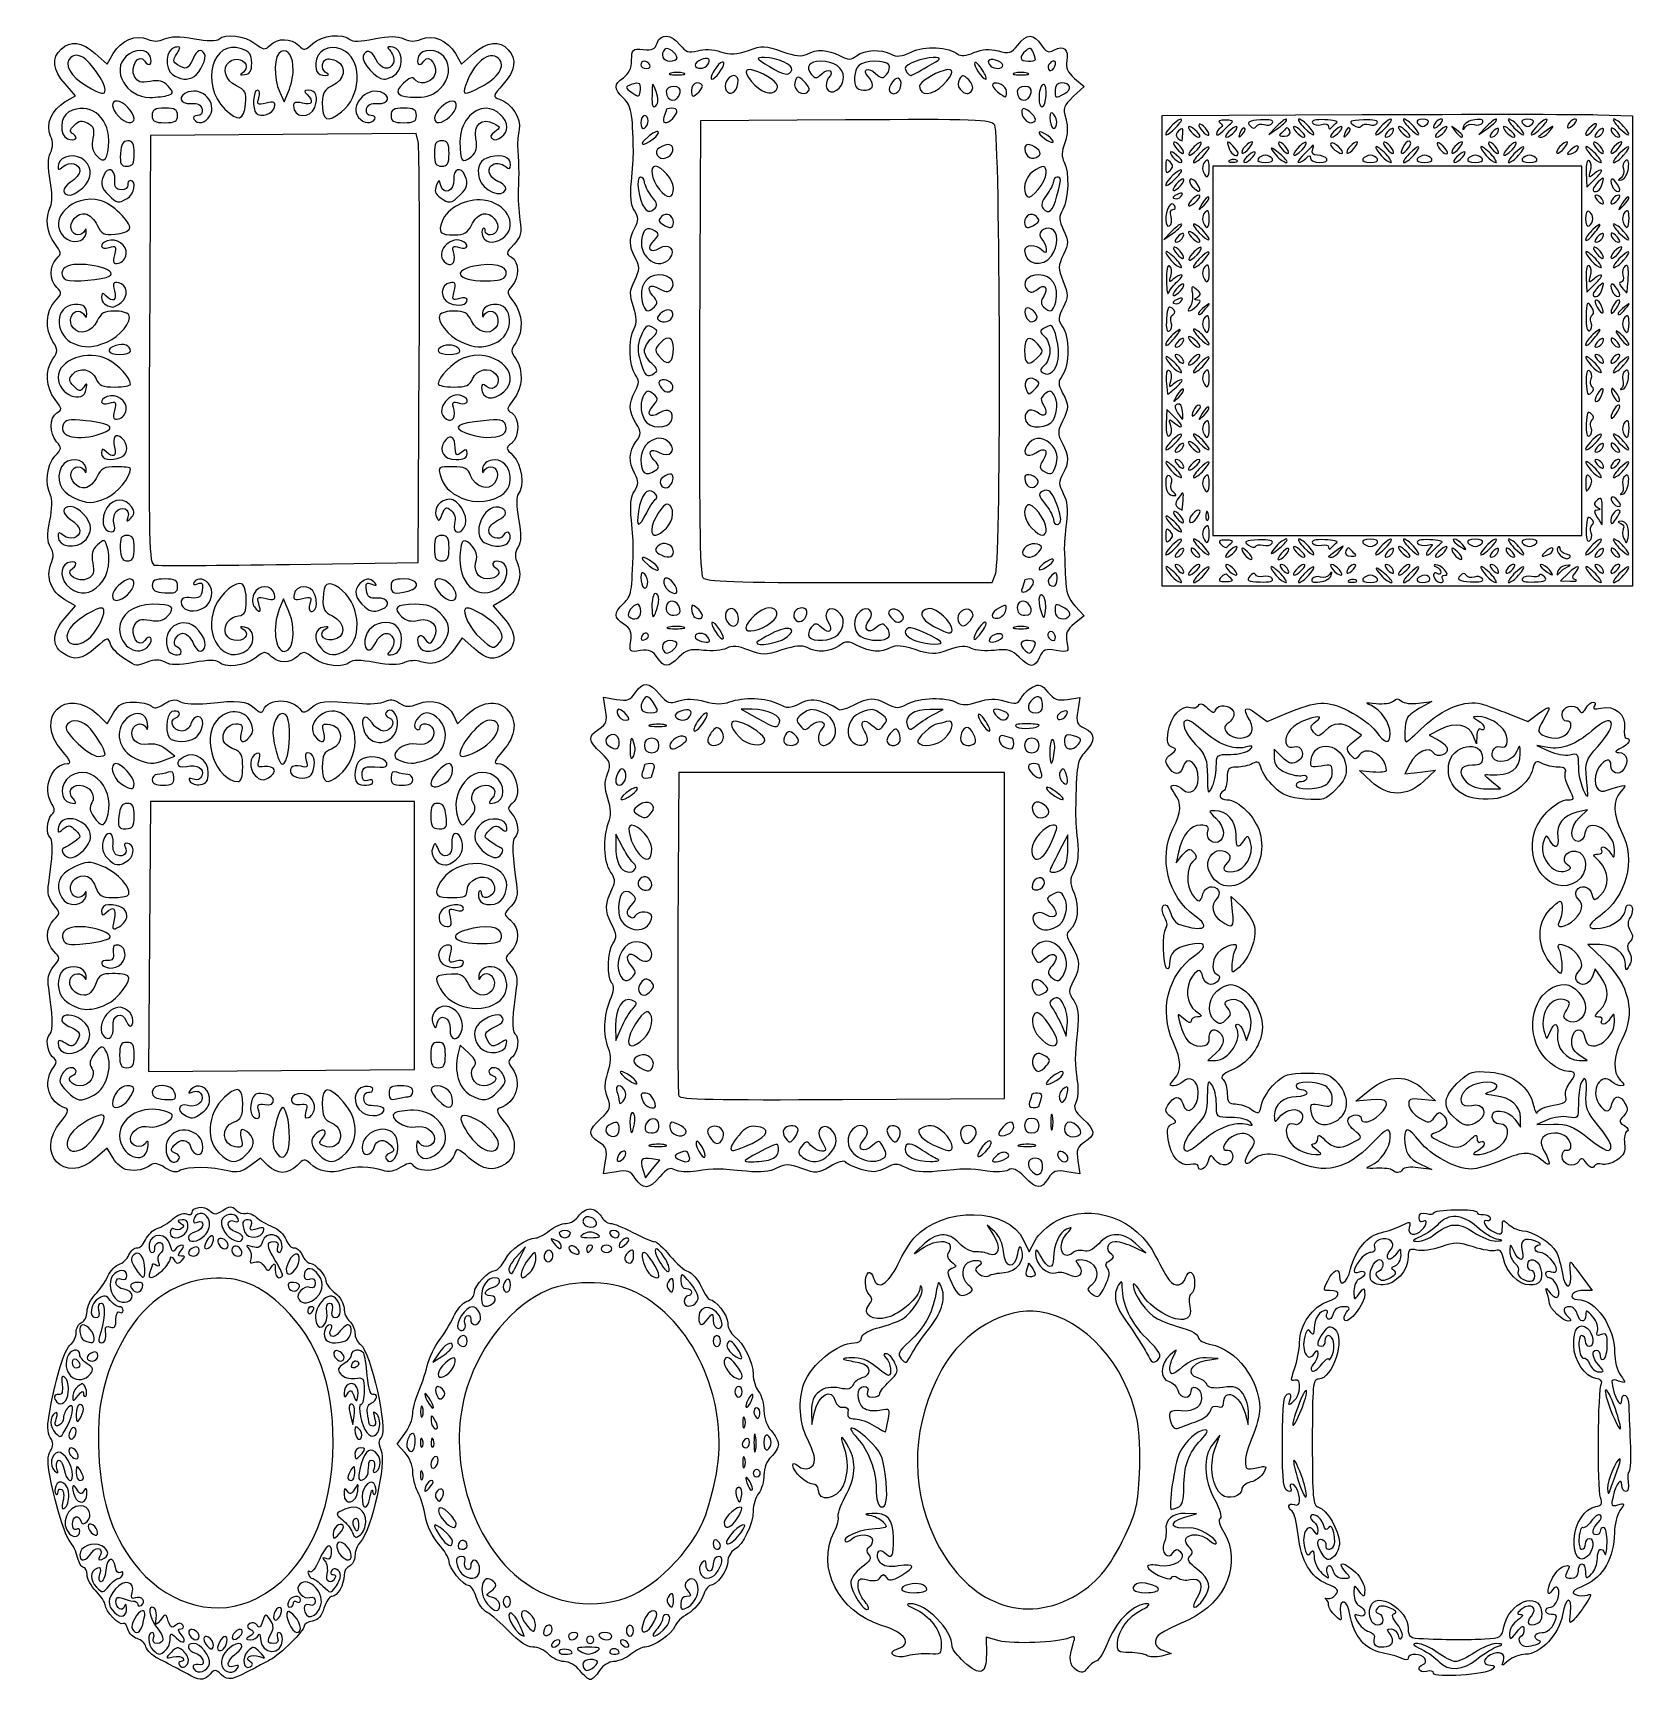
# Model space of a CAD drawing. Extents: x 3 to 159, y 5 to 166.
import ezdxf

# ---------------------------------------------------------------- set-up
doc = ezdxf.new("R2010")
doc.units = 0
doc.layers.get('0').update_dxf_attribs({"linetype": 'CONTINUOUS'})

msp = doc.modelspace()

# ---------------------------------------------------------------- linework, layer by layer
at = {"color": 7}
for points in [[(8.906669, 163.731801), (10.076789, 162.70442), (10.668255, 163.73499)], [(44.012276, 163.734992), (44.603739, 162.704422), (45.773861, 163.731802)], [(5.963066, 159.029801), (6.993637, 159.621267), (5.966257, 160.791388)], [(104.361657, 161.323326), (105.304169, 160.533303), (104.236337, 159.546527)], [(26.88962, 159.965251), (27.320907, 159.018679), (27.755654, 160.036847)], [(112.88889, 134.767219), (112.88889, 157.691926), (132.37986, 157.78597)], [(155.310417, 157.779046), (158.75, 157.678076), (158.75, 134.760295), (158.75, 111.842513), (135.819444, 111.842513), (112.88889, 111.842513), (112.88889, 134.767219)], [(40.394575, 155.150325), (40.201046, 155.948413), (27.244273, 155.85588), (14.287501, 155.763347), (14.196518, 134.887666)], [(82.020833, 157.267385), (67.909723, 157.174458), (67.818839, 135.165232)], [(124.079783, 156.66307), (123.295833, 155.838102), (124.231421, 156.50628)], [(144.540893, 156.66307), (143.756944, 155.838102), (144.692531, 156.50628)], [(154.221804, 152.121895), (154.276184, 150.73404), (155.054752, 151.484806)], [(113.849227, 146.432515), (113.065277, 145.607547), (114.000865, 146.275725)], [(154.221804, 141.891348), (154.276184, 140.503492), (155.054752, 141.254258)], [(27.838527, 113.95918), (40.393056, 114.135569), (40.490582, 134.243903)], [(114.132529, 128.291889), (113.353964, 129.042655), (113.299581, 127.654799)], [(114.8802, 128.90723), (114.880041, 128.90723)], [(155.792043, 119.241049), (155.791876, 119.241049)], [(82.42554, 112.19529), (96.325796, 112.19529), (96.669841, 113.100202)], [(152.501841, 113.119276), (151.721735, 112.371426), (152.678228, 112.327862)], [(153.179026, 112.450361), (153.179026, 112.450618)], [(5.966267, 108.754751), (6.99365, 109.924874), (5.963079, 110.516337)], [(27.720409, 109.549464), (27.250416, 110.607798), (26.854375, 109.614692)], [(48.717435, 110.516337), (47.686865, 109.924874), (48.714247, 108.754751)], [(104.42231, 109.901096), (105.304254, 108.957769), (104.361742, 108.195279)], [(45.799375, 105.797652), (44.668212, 106.808344), (43.937761, 105.724426)], [(58.6564, 99.750316), (58.450911, 101.016602), (59.717197, 100.811113)], [(72.952914, 99.848069), (71.855692, 99.848069), (73.410487, 98.992335)], [(90.4875, 99.260623), (91.545833, 99.819817), (90.290343, 99.833919)], [(103.682411, 100.817206), (104.882884, 101.002357), (104.672064, 99.703226)], [(137.889536, 100.437397), (139.170833, 100.616081), (138.120554, 100.035029)], [(9.186948, 99.298128), (10.083615, 98.44573), (10.706196, 99.499679)], [(43.832481, 99.26656), (44.217929, 98.4206), (45.140478, 99.304456)], [(122.059869, 99.440423), (123.11697, 98.658878), (124.970286, 99.42386)], [(146.668598, 99.401802), (148.521917, 98.658878), (149.579015, 99.440423)], [(131.517088, 96.688077), (132.307105, 97.327797), (131.515345, 97.882366)], [(140.044908, 97.903702), (138.902694, 97.313038), (139.714467, 96.904855)], [(143.55821, 97.311239), (143.535852, 96.496669), (143.22071, 97.279865)], [(15.7152, 94.915487), (16.659667, 95.274572), (15.814387, 95.93947)], [(124.530564, 95.261964), (123.825, 95.967513), (123.825, 95.068541)], [(150.486631, 96.124789), (149.40139, 96.311207), (150.604413, 95.762516)], [(97.543056, 77.799467), (97.543056, 93.674467), (81.668056, 93.674467), (65.793056, 93.674467), (65.701029, 78.152247)], [(133.267392, 92.81333), (132.115295, 93.892502), (133.438212, 93.766116)], [(137.059233, 94.566155), (136.542854, 93.567586), (138.033241, 93.735964), (139.523629, 93.904342), (138.371535, 92.819257)], [(144.550694, 92.094804), (145.87361, 92.102636), (144.991667, 92.814783)], [(153.526268, 89.277923), (154.340277, 90.061899), (153.303735, 89.816318)], [(60.33729, 86.377179), (59.650627, 87.677236), (59.635043, 86.507516)], [(103.716667, 86.212833), (103.716667, 87.605931), (102.834723, 85.947221)], [(114.494403, 85.932867), (114.252089, 84.894065), (114.893407, 85.653626)], [(119.763712, 80.140056), (119.630198, 81.598714), (120.65213, 80.619642)], [(81.746574, 61.832636), (97.543056, 61.924467), (97.543056, 77.799467)], [(155.564351, 76.917513), (154.374535, 76.917513), (155.895932, 75.455619)], [(155.691877, 73.720441), (155.103179, 74.560927), (154.821297, 73.798938)], [(103.112115, 69.022674), (103.540277, 68.007002), (103.649441, 69.092347)], [(59.633252, 69.00078), (59.647037, 67.568903), (60.178035, 68.79313)], [(120.852541, 68.368437), (121.102628, 67.580484), (121.404891, 68.397572)], [(45.345466, 66.321477), (44.485856, 67.129038), (44.252713, 66.200123)], [(118.114045, 66.347917), (117.34196, 65.628615), (118.088836, 65.628615)], [(153.536848, 65.628615), (154.320896, 65.628615), (153.516706, 66.191892)], [(133.261806, 61.805442), (131.7625, 61.667784), (133.133923, 62.76626)], [(138.371517, 62.785548), (139.52361, 61.706376), (138.185205, 61.834572)], [(147.264742, 59.905665), (147.813911, 59.121617), (147.813911, 60.027381)], [(150.459723, 59.852843), (149.40139, 59.392243), (151.024302, 59.423641)], [(10.649877, 56.101528), (10.076802, 57.100052), (8.906683, 56.072672)], [(25.746697, 55.404131), (25.035071, 56.11576), (24.009911, 55.357826)], [(59.717197, 54.787803), (58.450911, 54.582311), (58.6564, 55.848597)], [(62.279033, 55.001956), (62.533596, 54.199891), (63.236081, 55.063565), (63.938565, 55.927236), (63.159828, 56.043933)], [(104.679745, 55.848639), (104.885233, 54.582354), (103.618948, 54.787845)], [(138.077101, 55.516931), (139.170833, 55.008698), (137.85438, 55.180153)], [(96.587437, 48.922599), (95.846336, 49.577236), (96.468901, 48.609819)], [(50.244724, 46.225838), (50.837507, 47.460561), (49.931767, 46.464892)], [(99.394232, 48.132063), (99.946386, 46.974183), (100.508612, 48.080097)], [(110.172381, 47.441816), (111.30139, 46.893895), (110.311578, 47.794593)], [(107.574302, 45.371517), (107.574302, 45.371665)], [(153.877634, 44.451246), (154.787163, 43.20581), (153.892607, 43.216526)], [(94.120166, 42.999192), (94.120168, 42.99934)], [(42.365996, 37.058177), (41.809109, 36.219458), (42.776778, 36.8535)], [(117.126229, 36.389971), (118.356949, 36.608115), (117.173153, 36.654555)], [(33.785231, 31.040996), (34.028586, 30.174457), (34.15252, 30.998496)], [(73.590915, 31.666508), (73.590915, 31.666408)], [(78.705578, 31.489243), (78.741688, 30.174457), (79.023125, 31.366584)], [(86.192492, 30.604404), (86.192468, 30.604553)], [(120.972371, 31.276769), (121.291922, 30.174605), (121.323743, 31.242638)], [(39.094124, 27.420575), (38.324364, 28.239948), (39.094124, 29.281107)], [(118.005995, 27.659841), (118.503867, 29.116123), (117.820903, 28.23418)], [(114.447534, 22.098312), (114.447534, 22.09846)], [(115.09375, 21.136721), (116.240277, 21.467768), (115.136943, 21.499589)], [(112.53611, 14.084911), (112.53611, 14.085059)], [(96.994123, 9.095923), (95.740794, 9.441979), (95.759976, 7.823925)], [(112.950911, 8.162168), (113.770852, 7.849071), (112.820765, 7.601471)]]:
    msp.add_lwpolyline(points, dxfattribs=at)
for points in [[(62.970833, 162.642514)], [(65.616667, 163.304874)], [(68.629784, 162.665985)], [(90.01052, 162.461876)], [(97.366667, 162.601369)], [(100.541667, 163.142828)], [(102.486235, 162.932206)], [(18.556217, 161.501388)], [(28.200908, 162.113347)], [(38.270341, 161.804921)], [(61.9589, 160.77343)], [(66.234027, 161.827359)], [(69.711694, 161.848764)], [(71.550231, 160.818063)], [(76.804449, 162.162802)], [(81.844444, 161.407792)], [(84.666667, 160.631681)], [(91.561867, 160.686201)], [(95.386734, 162.124357)], [(99.747917, 161.827359)], [(9.877777, 160.219624)], [(16.037767, 159.68749)], [(42.525757, 160.333423)], [(46.492528, 160.49651)], [(63.567522, 160.054007)], [(65.907116, 159.93772)], [(68.08611, 160.569043)], [(75.398918, 160.415169)], [(78.463915, 160.125924)], [(87.354833, 160.332565)], [(94.38898, 160.206923)], [(97.719444, 160.007748)], [(100.126559, 159.93772)], [(101.6, 159.861932)], [(103.396963, 159.837992)], [(12.700001, 157.411264)], [(16.933334, 157.703625)], [(20.094655, 157.678068)], [(23.567504, 158.848785)], [(26.395075, 158.51126)], [(30.303901, 158.497375)], [(32.911608, 158.061919)], [(40.216667, 157.703625)], [(43.452084, 157.581912)], [(65.193333, 157.421403)], [(102.33864, 157.811653)], [(36.159723, 157.350847)], [(62.794444, 157.195278)], [(100.541667, 157.307651)], [(114.7841, 157.319287)], [(114.908026, 155.932667)], [(116.290675, 156.116125)], [(117.122223, 156.468903)], [(119.714349, 157.042167)], [(119.944444, 156.116125)], [(120.934647, 156.478238)], [(122.847383, 156.809579)], [(125.015371, 157.331248)], [(125.324648, 156.217857)], [(126.521231, 156.116125)], [(127.178348, 156.643129)], [(129.924937, 157.023759)], [(130.175, 156.116125)], [(131.1652, 156.478238)], [(133.077937, 156.809579)], [(135.24521, 157.319287)], [(135.304784, 155.963207)], [(136.751788, 156.116125)], [(137.408901, 156.643129)], [(138.818056, 156.99807)], [(140.217057, 157.297979)], [(140.405556, 156.116125)], [(143.308493, 156.809579)], [(145.476481, 157.331248)], [(145.53534, 155.963207)], [(146.982341, 156.116125)], [(147.639458, 156.643129)], [(149.04861, 156.99807)], [(150.414654, 157.319287)], [(150.681111, 156.20432)], [(153.269834, 157.297979)], [(155.222223, 156.839678)], [(155.765894, 155.963207)], [(157.264605, 156.080544)], [(157.870014, 156.643129)], [(10.225154, 155.2748)], [(46.009843, 155.433929)], [(63.297858, 155.418144)], [(65.197511, 154.268093)], [(101.751191, 155.738149)], [(114.652777, 154.705014)], [(116.307476, 154.369035)], [(121.708333, 155.075789)], [(124.883333, 154.705014)], [(126.53803, 154.369035)], [(130.082607, 154.671416)], [(131.93889, 155.075789)], [(135.11389, 154.705014)], [(137.076982, 155.152569)], [(140.271164, 154.713414)], [(142.169444, 155.720151)], [(142.169444, 155.075789)], [(145.344444, 154.705014)], [(146.999142, 154.369035)], [(152.4, 155.075789)], [(153.458333, 154.609564)], [(155.575, 154.705014)], [(157.691667, 155.075789)], [(12.700001, 153.999458)], [(43.391667, 153.999458)], [(101.001272, 153.961011)], [(113.665, 153.18807)], [(114.526788, 153.646681)], [(116.947791, 153.825232)], [(117.475, 152.658903)], [(153.81111, 134.773069), (153.81111, 152.764736), (135.819444, 152.764736), (117.827777, 152.764736), (117.827777, 134.773069), (117.827777, 116.781403), (135.819444, 116.781403), (153.81111, 116.781403)], [(120.201679, 153.330652)], [(120.297223, 154.024657)], [(121.708333, 153.646681)], [(123.64861, 153.470292)], [(124.530556, 153.82307)], [(126.929444, 153.540847)], [(133.879167, 153.470292)], [(134.685363, 153.952229)], [(137.408901, 153.825232)], [(139.170833, 153.470292)], [(142.169444, 153.646681)], [(144.109723, 153.470292)], [(144.915919, 153.952229)], [(147.639458, 153.825232)], [(149.40139, 153.470292)], [(155.146473, 153.952229)], [(157.870014, 153.825232)], [(158.336083, 152.564901)], [(101.6, 152.078853)], [(114.7841, 152.380398)], [(115.005556, 151.422019)], [(116.349047, 150.978029)], [(155.712687, 152.374037)], [(157.26704, 150.984804)], [(7.694592, 150.661812)], [(12.017637, 149.602148)], [(44.45, 149.942514)], [(48.935005, 150.521135)], [(63.142156, 149.852691)], [(65.26389, 150.668889)], [(102.643305, 149.867066)], [(114.826669, 149.938473)], [(116.290675, 149.413347)], [(117.440646, 149.741682)], [(155.713644, 150.853311)], [(155.765894, 149.566266)], [(157.503167, 149.889645)], [(158.36287, 149.741682)], [(113.761412, 147.855536)], [(8.01587, 146.238347)], [(65.26389, 147.275861)], [(100.538717, 147.111004)], [(114.784815, 147.100693)], [(116.947791, 146.412573)], [(117.475, 147.720014)], [(154.869444, 147.649458)], [(155.575, 147.052557)], [(157.870014, 146.412573)], [(158.397223, 147.720014)], [(48.834508, 145.910767)], [(114.843674, 145.732651)], [(116.290675, 145.88557)], [(155.765894, 145.732651)], [(157.264605, 145.849989)], [(157.691667, 144.845234)], [(11.927658, 144.18961)], [(43.879516, 144.1607)], [(64.923519, 143.783854)], [(102.109172, 144.023787)], [(114.224252, 143.721684)], [(114.652777, 144.474458)], [(116.307476, 144.13848)], [(116.947791, 143.594688)], [(155.146473, 143.721673)], [(155.575, 144.474458)], [(157.870014, 143.594677)], [(10.28662, 142.039663)], [(48.968313, 142.256992)], [(114.409196, 141.56405)], [(117.475, 142.428357)], [(155.712687, 142.143488)], [(158.319563, 141.856481)], [(45.155556, 139.773472)], [(114.826669, 139.707927)], [(115.005556, 141.191472)], [(155.713644, 140.622766)], [(157.26704, 140.754259)], [(11.436213, 139.470691)], [(63.424628, 139.072141)], [(102.520017, 139.561583)], [(116.290685, 139.1828)], [(117.167223, 138.918217)], [(155.72195, 139.13231)], [(157.467255, 139.701196)], [(158.089444, 138.918217)], [(65.0875, 137.948069)], [(100.69335, 137.908096)], [(113.782933, 137.514576)], [(114.652777, 136.822)], [(117.475, 137.489467)], [(154.705156, 137.514576)], [(155.575, 136.822)], [(158.397223, 137.489467)], [(10.038057, 135.625546)], [(47.782758, 135.47154)], [(65.258503, 135.016833)], [(100.736852, 135.457853)], [(114.843674, 135.502094)], [(116.290675, 135.655013)], [(116.947791, 136.182018)], [(155.765894, 135.502094)], [(157.264605, 135.619432)], [(157.711711, 136.282173)], [(12.347221, 134.752247)], [(44.45, 134.735324)], [(102.755115, 133.945733)], [(114.224252, 133.491116)], [(114.843674, 134.044042)], [(116.290675, 133.891123)], [(116.947791, 133.364121)], [(155.146473, 133.491116)], [(155.765894, 134.044042)], [(157.503167, 134.367423)], [(157.870014, 133.364121)], [(63.420136, 132.599583)], [(100.544617, 131.948888)], [(117.475, 132.19779)], [(158.336083, 132.103786)], [(8.041056, 131.068903)], [(48.743751, 130.770802)], [(65.106497, 131.56733)], [(114.3, 131.24529)], [(114.971203, 131.044458)], [(154.818458, 131.273494)], [(155.72195, 130.413839)], [(157.26704, 130.523692)], [(11.927658, 129.020163)], [(43.879516, 128.99127)], [(116.416667, 128.952236)], [(117.440646, 129.280568)], [(157.467255, 129.470632)], [(65.061319, 127.952894)], [(102.293153, 128.047099)], [(113.734297, 127.479851)], [(117.475, 127.258903)], [(154.705156, 127.284012)], [(158.397223, 127.258903)], [(9.499085, 126.703008)], [(48.646546, 126.628977)], [(114.7841, 126.62762)], [(114.843674, 125.271538)], [(116.290675, 125.424457)], [(116.947791, 125.951462)], [(155.706321, 126.62762)], [(155.765894, 125.271538)], [(157.264605, 125.388875)], [(157.870014, 125.951462)], [(11.436425, 124.403869)], [(45.155556, 124.762096)], [(114.843674, 123.813488)], [(116.290675, 123.660569)], [(155.765894, 123.813488)], [(157.503167, 124.136867)], [(63.485974, 123.115266)], [(65.201559, 122.190497)], [(102.444182, 123.336645)], [(114.224252, 123.260562)], [(116.947791, 123.133564)], [(154.553235, 122.530402)], [(155.146473, 123.260562)], [(157.870014, 123.133564)], [(10.042068, 120.457785)], [(48.727087, 120.877941)], [(100.799109, 121.963458)], [(114.023468, 120.960147)], [(117.475, 121.967236)], [(158.336083, 121.873235)], [(62.65822, 118.986263)], [(114.930449, 120.202732)], [(116.572736, 119.212368)], [(117.363195, 118.964218)], [(157.331812, 120.14132)], [(157.509906, 119.197422)], [(10.75435, 117.856664)], [(44.984649, 117.857008)], [(64.580027, 117.508652)], [(101.6, 117.439382)], [(103.01111, 118.380232)], [(114.224252, 117.968895)], [(114.652777, 118.72168)], [(158.261751, 117.683944)], [(7.912302, 116.277435)], [(49.267152, 116.26746)], [(113.665, 117.204736)], [(114.7841, 116.397064)], [(116.947791, 115.720905)], [(117.475, 117.028346)], [(119.717524, 116.115841)], [(122.743767, 115.831226)], [(124.530556, 115.723069)], [(127.178348, 115.720905)], [(129.924937, 116.101487)], [(133.879167, 116.075846)], [(135.24521, 116.397064)], [(137.408901, 115.720905)], [(140.152313, 116.105638)], [(142.169444, 115.899409)], [(144.109723, 116.075846)], [(145.475767, 116.397064)], [(147.639458, 115.720905)], [(149.40139, 116.075846)], [(154.705156, 117.053455)], [(155.706321, 116.397064)], [(157.870014, 115.720905)], [(12.700001, 115.54668)], [(43.391667, 115.54668)], [(63.297858, 114.127994)], [(65.26389, 115.204973)], [(100.89098, 115.189733)], [(102.305556, 114.399806)], [(114.843674, 115.040984)], [(116.342382, 115.158322)], [(119.944444, 115.193903)], [(121.221164, 115.202301)], [(125.23611, 115.438685)], [(126.521231, 115.193903)], [(130.22, 115.282096)], [(131.718285, 114.948237)], [(135.304784, 115.040984)], [(136.751788, 115.193903)], [(140.405556, 115.193903)], [(141.682277, 115.202301)], [(145.53534, 115.040984)], [(147.034049, 115.158322)], [(150.98889, 115.451229)], [(152.311806, 114.946909)], [(155.765894, 115.040984)], [(157.264605, 115.158322)], [(62.47475, 113.008873)], [(102.658333, 112.591263)], [(114.224252, 113.030005)], [(114.843674, 113.582932)], [(116.290675, 113.430013)], [(116.947791, 112.903008)], [(119.698664, 112.503971)], [(119.944444, 113.430013)], [(123.628523, 112.580566)], [(124.454806, 113.030005)], [(125.074228, 113.582932)], [(126.521231, 113.430013)], [(127.178348, 112.903008)], [(129.380901, 112.900891)], [(130.175, 113.430013)], [(131.75039, 113.906313)], [(131.843346, 112.408459)], [(133.879167, 112.548069)], [(134.76111, 112.900846)], [(135.304784, 113.582932)], [(136.751788, 113.430013)], [(137.408901, 112.902963)], [(138.994444, 112.548069)], [(140.229185, 112.548069)], [(144.101368, 112.56159)], [(144.915919, 113.030008)], [(145.53534, 113.582932)], [(147.27261, 113.906313)], [(147.639458, 112.903013)], [(150.156439, 112.74602)], [(150.63611, 113.430013)], [(152.4, 113.723671)], [(155.146473, 113.030008)], [(155.765894, 113.582932)], [(157.503167, 113.906313)], [(157.870014, 112.903013)], [(9.364647, 112.002853)], [(12.054862, 111.015246)], [(16.933334, 111.831461)], [(39.422917, 111.35931)], [(44.097223, 110.93537)], [(48.25206, 111.686126)], [(65.605448, 111.40163)], [(100.326931, 112.046269)], [(101.274803, 110.8978)], [(19.207335, 109.590962)], [(24.855586, 110.126661)], [(30.431179, 109.81404)], [(36.836424, 109.587202)], [(62.08889, 109.373159)], [(63.82798, 110.519686)], [(65.903065, 109.633692)], [(97.658703, 109.494677)], [(100.122511, 109.633692)], [(66.238141, 107.851564)], [(68.08611, 108.977187)], [(71.61389, 108.646783)], [(74.758738, 108.291992)], [(78.254339, 109.13781)], [(87.64056, 108.62763)], [(94.204073, 108.506165)], [(95.726197, 108.308897)], [(99.747917, 107.852361)], [(103.882116, 109.002682)], [(8.480754, 106.91771)], [(14.118186, 106.030207)], [(28.008091, 106.050532)], [(38.742853, 106.310613)], [(42.842498, 106.276566)], [(48.329091, 106.372697)], [(62.820902, 107.000625)], [(65.616667, 106.241263)], [(68.629784, 106.880155)], [(69.789582, 107.574826)], [(76.151232, 106.768061)], [(81.29007, 107.105196)], [(86.263715, 106.919062)], [(91.369444, 106.338838)], [(92.427777, 107.561605)], [(97.366667, 106.970637)], [(100.536267, 106.286271)], [(102.433906, 107.077973)], [(11.761317, 104.763948)], [(17.286111, 105.463115)], [(23.752591, 105.651504)], [(33.421301, 105.679055)], [(63.684118, 104.90214)], [(63.642282, 99.936263)], [(101.247223, 100.142048)], [(38.383578, 98.343768)], [(60.677777, 99.318903)], [(64.474251, 98.326564)], [(66.865894, 99.165984)], [(68.230059, 98.613346)], [(75.605172, 98.569439)], [(90.4875, 99.260599)], [(95.739511, 98.624356)], [(97.872987, 99.105548)], [(100.894444, 98.301696)], [(103.635903, 99.429385)], [(18.848412, 97.227435)], [(59.972223, 96.673069)], [(61.475337, 96.359342)], [(66.13185, 96.442832)], [(70.084304, 96.873171)], [(74.182481, 96.811386)], [(77.410016, 96.633064)], [(80.782308, 96.844892)], [(84.128631, 96.658737)], [(87.292807, 96.641229)], [(91.722223, 97.025846)], [(94.649626, 96.543064)], [(98.425, 96.49668)], [(104.740808, 96.455481)], [(9.877777, 95.455864)], [(15.7152, 94.915487)], [(27.647093, 95.350153)], [(41.229807, 94.946285)], [(46.455957, 95.949955)], [(63.852777, 96.32029)], [(100.894444, 96.32029)], [(102.383085, 95.630267)], [(16.580554, 93.183035)], [(19.931944, 93.66404)], [(23.283334, 94.212354)], [(26.358784, 93.962924)], [(30.18899, 94.007183)], [(32.678849, 93.417721)], [(63.147223, 93.292827)], [(101.108576, 93.703312)], [(103.533922, 93.518096)], [(118.168052, 94.211643)], [(12.700001, 92.616123)], [(35.983333, 92.781443)], [(39.86389, 92.968903)], [(43.303473, 92.890472)], [(60.543723, 92.952006)], [(102.663604, 91.717895)], [(154.248011, 93.099469)], [(40.040277, 77.799457), (40.040277, 90.852236), (27.16389, 90.852236), (14.287501, 90.852236), (14.195007, 77.706913), (14.102514, 64.561588), (27.071397, 64.654136), (40.040277, 64.74668)], [(61.227158, 91.528948)], [(10.016424, 89.117199)], [(12.700001, 89.441123)], [(43.105843, 89.441123)], [(45.496972, 89.338343)], [(63.108377, 89.747095)], [(101.809465, 89.67103)], [(102.183811, 87.048544)], [(7.761111, 86.089736)], [(12.160727, 85.156776)], [(44.260746, 85.369966)], [(48.548584, 85.80433)], [(63.147223, 86.273201)], [(61.544663, 84.30147)], [(103.293333, 84.396403)], [(63.147223, 82.717526)], [(101.42361, 82.919567)], [(8.016457, 81.680013)], [(48.670906, 81.480432)], [(11.994444, 79.714402)], [(43.526739, 79.602367)], [(62.72389, 78.751957)], [(10.307535, 77.558937)], [(48.506944, 77.799457)], [(102.640945, 78.672095)], [(11.818054, 75.894761)], [(44.802777, 75.215141)], [(103.392449, 74.193482)], [(61.307961, 73.808254)], [(63.108377, 72.460985)], [(101.520141, 72.274583)], [(10.01635, 71.102381)], [(48.374311, 71.489054)], [(103.29431, 71.063837)], [(61.270581, 70.637858)], [(10.6522, 68.877439)], [(44.661479, 68.641463)], [(62.375148, 67.759046)], [(102.658333, 67.516743)], [(7.924636, 67.025523)], [(12.700001, 66.15779)], [(43.03889, 66.15779)], [(48.974957, 67.149689)], [(63.264899, 65.073676)], [(101.622312, 65.126357)], [(48.183877, 62.627653)], [(61.181192, 64.033561)], [(103.188672, 64.219421)], [(103.711267, 62.761413)], [(8.792123, 62.263107)], [(12.150829, 61.826566)], [(16.682022, 62.456491)], [(39.422917, 62.096031)], [(43.744444, 61.677513)], [(60.559304, 62.60633)], [(63.5, 61.190058)], [(100.894444, 61.190058)], [(19.344424, 60.547456)], [(24.862044, 60.717427)], [(30.267719, 60.924625)], [(37.061174, 60.883591)], [(61.471283, 59.463445)], [(102.195958, 60.248774)], [(59.972223, 58.925857)], [(63.852777, 59.304499)], [(66.487672, 58.555379)], [(70.084304, 58.067625)], [(77.382621, 59.010161)], [(87.310775, 58.928651)], [(94.531622, 58.028462)], [(97.866981, 58.434433)], [(100.894444, 59.278623)], [(104.889533, 58.452425)], [(116.913398, 57.886359)], [(8.361088, 57.60293)], [(14.038252, 57.161957)], [(23.636111, 56.456403)], [(27.808414, 57.518202)], [(33.353536, 56.616756)], [(38.390076, 56.945903)], [(42.393751, 56.687469)], [(48.163755, 57.177472)], [(60.596931, 56.390257)], [(64.474251, 57.404355)], [(66.802574, 56.280013)], [(68.08611, 57.161967)], [(72.929901, 57.554098)], [(80.433333, 56.456403)], [(92.427777, 57.271838)], [(96.196893, 57.743775)], [(100.457585, 57.404355)], [(127.861176, 56.974351)], [(156.633333, 57.304985)], [(12.049663, 54.970225)], [(17.086877, 56.066671)], [(74.700694, 55.973199)], [(85.673229, 56.064163)], [(91.016667, 56.005386)], [(97.668913, 56.064928)], [(101.247223, 55.418889)], [(103.716667, 56.082814)], [(135.336608, 54.940166)], [(61.544351, 54.137396)], [(57.767527, 49.841811)], [(17.928008, 49.31264)], [(19.57274, 48.562869)], [(23.283334, 48.375533)], [(25.325912, 48.996886)], [(55.209723, 48.695282)], [(57.76736, 48.723539)], [(59.972223, 48.695282)], [(60.886163, 48.251713)], [(139.387842, 48.646763)], [(19.050001, 47.096712)], [(20.339371, 47.828555)], [(21.872221, 47.616129)], [(23.202488, 46.997541)], [(53.445833, 46.931395)], [(54.327777, 47.599206)], [(55.809444, 47.354728)], [(57.32639, 47.284172)], [(59.266667, 47.284172)], [(61.383333, 46.621811)], [(13.752931, 45.255699)], [(15.455702, 45.18125)], [(28.578903, 45.527574)], [(50.244724, 46.225838)], [(51.303968, 45.016314)], [(64.406978, 46.413531)], [(13.524135, 43.556571)], [(27.16257, 44.726532)], [(28.821801, 43.614853)], [(49.38889, 43.777215)], [(63.852777, 44.655856)], [(65.26389, 43.826949)], [(100.536267, 44.785486)], [(12.523611, 42.702885)], [(30.490067, 42.546871)], [(47.88975, 42.257088)], [(67.659126, 42.396884)], [(30.1625, 41.286949)], [(31.483136, 41.1128)], [(69.955241, 40.217058)], [(8.819444, 38.570569)], [(9.919566, 38.552922)], [(44.939709, 40.027839)], [(89.997182, 39.262428)], [(111.360995, 38.5631)], [(33.308647, 38.326081)], [(43.744444, 37.829141)], [(45.155556, 38.288338)], [(69.85, 38.288338)], [(71.446668, 37.6183)], [(6.702777, 36.1925)], [(9.172221, 36.866166)], [(33.16111, 36.680026)], [(33.919583, 35.977653)], [(43.782827, 35.714226)], [(8.450287, 35.093608)], [(34.283266, 33.955913)], [(71.966667, 34.858452)], [(6.289384, 33.331444)], [(7.761103, 33.181697)], [(41.627777, 32.467505)], [(42.762548, 33.590513)], [(71.966667, 33.349449)], [(73.014194, 32.996672)], [(126.974248, 33.349457)], [(7.755708, 31.673763)], [(34.07156, 32.027434)], [(40.803081, 31.850145)], [(42.02362, 30.588963)], [(72.200304, 30.791811)], [(157.063707, 31.689096)], [(6.164554, 29.980549)], [(7.055554, 29.51054)], [(34.611911, 29.746715)], [(36.63056, 29.978194)], [(73.274505, 29.023807)], [(116.308248, 30.483125)], [(7.183128, 27.352236)], [(34.925, 27.352236)], [(40.091151, 28.41081)], [(40.810415, 28.653094)], [(41.868749, 28.653094)], [(72.672223, 28.431382)], [(74.78889, 28.410561)], [(42.333333, 26.688309)], [(72.200304, 26.911255)], [(6.702777, 25.218969)], [(7.755708, 24.970986)], [(34.214043, 25.500153)], [(35.501667, 25.442328)], [(40.810415, 25.478094)], [(41.627777, 24.177228)], [(72.715287, 24.59174)], [(73.730556, 25.411949)], [(85.898133, 25.386853)], [(126.446881, 25.249195)], [(157.188199, 25.500153)], [(6.350008, 23.278367)], [(8.108488, 23.383486)], [(34.493536, 23.651673)], [(35.936904, 23.677465)], [(42.799405, 23.750151)], [(71.821463, 23.910846)], [(71.477156, 21.013237)], [(7.408334, 19.80915)], [(8.865011, 20.215834)], [(33.075388, 20.323596)], [(34.096206, 20.285379)], [(35.277777, 20.649457)], [(44.097223, 20.473061)], [(72.193846, 20.363474)], [(8.586217, 17.676754)], [(43.73336, 18.797365)], [(45.155556, 18.335572)], [(69.85, 18.335572)], [(33.866667, 17.403903)], [(11.172762, 15.17042)], [(32.808333, 15.404396)], [(46.308912, 15.622365)], [(69.399264, 15.622365)], [(24.63214, 13.20955)], [(49.38889, 12.888338)], [(60.034773, 13.076195)], [(65.26389, 13.135282)], [(67.597507, 13.629905)], [(83.841344, 13.002152)], [(89.958333, 14.085324)], [(104.181929, 13.341345)], [(116.925831, 13.143235)], [(11.966594, 12.291796)], [(27.000655, 12.287226)], [(28.222223, 12.732779)], [(30.912911, 12.588687)], [(48.330556, 12.568587)], [(51.491491, 11.494175)], [(13.535983, 10.683486)], [(23.217188, 9.867686)], [(28.916559, 10.330707)], [(50.206992, 10.756561)], [(53.445833, 10.183707)], [(61.383333, 10.066115)], [(63.401408, 10.975919)], [(64.265971, 10.120794)], [(15.804444, 8.196376)], [(19.050001, 9.516136)], [(20.1539, 9.279723)], [(21.666386, 8.705506)], [(27.16389, 9.227373)], [(54.15139, 8.831395)], [(55.915277, 9.536949)], [(57.502777, 9.184172)], [(57.855556, 8.125838)], [(59.266667, 9.536949)], [(60.854167, 8.831395)], [(135.299818, 8.846844)], [(17.991667, 7.221524)], [(20.047009, 6.83323)], [(23.988888, 7.067513)], [(55.38611, 7.911706)], [(57.855556, 7.035107)], [(59.972223, 7.928629)], [(93.574309, 7.038792)], [(143.51109, 7.239587)], [(18.344428, 5.622229)], [(22.791217, 6.421908)], [(56.154693, 6.185561)], [(139.347226, 5.929757)]]:
    msp.add_lwpolyline(points, close=True, dxfattribs=at)
for points in [[(10.668255, 163.73499), (11.408384, 165.024591), (12.895636, 165.649582), (14.012905, 165.14052)], [(15.664257, 165.160501), (16.264515, 165.433997), (17.113827, 165.440929), (18.574674, 165.184258)], [(20.972627, 165.143278), (21.567088, 165.713476), (23.514622, 165.485447), (24.470241, 164.733756)], [(30.115745, 164.715269), (30.963698, 165.511878), (33.092922, 165.744583), (33.727504, 165.11)], [(36.103184, 165.161126), (37.603253, 165.462383), (38.34833, 165.464837), (38.994006, 165.170649)], [(40.667625, 165.140521), (41.784897, 165.649583), (43.272144, 165.024592), (44.012276, 163.734992)], [(63.67049, 164.740588), (63.982619, 165.724012), (65.064714, 165.652847), (65.897503, 164.594128)], [(98.823418, 164.560681), (99.717524, 165.697357), (100.36756, 165.705642), (101.098765, 164.589679)], [(5.966257, 160.791388), (4.788977, 162.132235), (4.653333, 163.333082), (5.584016, 164.175338)], [(5.584016, 164.175338), (6.530862, 165.032222), (7.585988, 164.891374), (8.906669, 163.731801)], [(14.25806, 163.473966), (13.971657, 164.220321), (12.760955, 164.218141), (11.934029, 163.469783)], [(12.744043, 161.501885), (12.249127, 162.426646), (13.181717, 163.845361), (13.73245, 163.005508)], [(14.012905, 165.14052), (14.575664, 164.884109), (15.070792, 164.8901), (15.664257, 165.160501)], [(16.69051, 164.34525), (15.791085, 164.17459), (15.61464, 162.294261), (16.441328, 161.689772)], [(16.8669, 163.720141), (17.276647, 164.381054), (17.256451, 164.452633), (16.69051, 164.34525)], [(19.574661, 163.708138), (19.220739, 164.280796), (18.832622, 164.102234), (18.408635, 163.171681)], [(18.574674, 165.184258), (19.81698, 164.965983), (20.770792, 164.949683), (20.972627, 165.143278)], [(23.176524, 164.207972), (20.336743, 165.206669), (19.106756, 160.767596), (21.547082, 158.327268)], [(24.165277, 162.815239), (24.165277, 163.64212), (23.958894, 163.932827), (23.176524, 164.207972)], [(24.470241, 164.733756), (25.315212, 164.069101), (25.449853, 164.053096), (25.954125, 164.557367)], [(25.954125, 164.557367), (26.672183, 165.275425), (28.017258, 165.266514), (28.744894, 164.538881)], [(27.023105, 163.939714), (26.331934, 163.674487), (26.254197, 161.359853), (26.88962, 159.965251)], [(28.200908, 162.113347), (28.214428, 163.475467), (27.738107, 164.214086), (27.023105, 163.939714)], [(28.744894, 164.538881), (29.273815, 164.00996), (29.379444, 164.023551), (30.115745, 164.715269)], [(33.309414, 163.928079), (32.173521, 164.672345), (30.767655, 164.302832), (30.487437, 163.186358)], [(32.911608, 158.061919), (34.765205, 159.519957), (34.989484, 162.827255), (33.309414, 163.928079)], [(33.727504, 165.11), (33.965303, 164.872202), (34.748446, 164.889056), (36.103184, 165.161126)], [(36.26776, 163.180816), (35.871433, 164.050663), (35.26564, 164.193603), (35.025732, 163.47388)], [(37.934839, 164.355881), (37.334314, 164.469963), (37.3039, 164.411406), (37.709726, 163.922418)], [(37.709726, 163.922418), (37.96779, 163.611468), (38.086781, 163.116908), (37.974151, 162.823396)], [(38.270341, 161.804921), (39.043718, 162.578298), (38.832356, 164.185381), (37.934839, 164.355881)], [(38.994006, 165.170649), (39.606752, 164.891462), (40.101456, 164.882556), (40.667625, 165.140521)], [(42.900581, 163.436264), (42.306706, 164.218602), (40.717515, 164.24278), (40.422494, 163.473966)], [(40.94811, 163.005508), (41.482166, 163.819934), (42.433423, 162.430372), (41.954474, 161.535448)], [(48.226226, 163.250813), (47.341801, 164.135237), (45.692714, 162.784836), (45.006239, 160.614042)], [(45.773861, 163.731802), (47.114709, 164.909081), (48.315557, 165.044726), (49.157811, 164.114043)], [(49.157811, 164.114043), (50.022813, 163.158228), (49.871389, 162.109271), (48.671067, 160.742176)], [(61.186438, 163.075913), (61.205621, 164.155449), (61.279106, 164.223115), (62.3238, 164.123226)], [(62.3238, 164.123226), (63.193853, 164.040037), (63.491446, 164.17646), (63.67049, 164.740588)], [(64.437681, 164.168157), (63.954713, 163.68519), (64.233192, 162.995292), (64.91111, 162.995292)], [(65.616667, 163.304874), (65.616667, 163.767488), (64.704743, 164.435221), (64.437681, 164.168157)], [(65.897503, 164.594128), (66.474919, 163.860065), (66.743813, 163.769833), (67.611956, 164.018814)], [(67.611956, 164.018814), (68.247006, 164.200943), (69.10973, 164.160455), (69.863158, 163.913164)], [(69.863158, 163.913164), (70.836713, 163.593622), (71.388385, 163.620067), (72.580381, 164.043412)], [(72.580381, 164.043412), (73.944991, 164.528064), (74.230688, 164.519675), (75.841222, 163.947665)], [(75.841222, 163.947665), (77.149195, 163.483114), (77.783761, 163.415643), (78.291126, 163.687176)], [(78.291126, 163.687176), (79.238737, 164.194321), (80.291006, 164.145346), (81.462435, 163.539576)], [(83.120611, 163.528357), (83.915472, 164.130181), (85.500266, 164.198726), (86.481266, 163.67371)], [(86.481266, 163.67371), (87.022948, 163.383813), (87.487845, 163.434587), (88.443332, 163.887995)], [(88.443332, 163.887995), (89.736612, 164.501696), (92.122437, 164.393432), (92.979473, 163.682154)], [(92.979473, 163.682154), (93.248086, 163.459227), (93.791098, 163.510367), (94.551847, 163.830237)], [(94.551847, 163.830237), (95.392116, 164.183544), (96.04598, 164.227158), (96.913097, 163.987736)], [(96.913097, 163.987736), (97.981275, 163.692797), (98.189973, 163.755389), (98.823418, 164.560681)], [(99.618525, 164.019433), (98.921316, 163.440803), (99.015971, 162.995292), (99.83611, 162.995292)], [(100.324081, 163.857388), (100.155663, 164.296267), (99.996212, 164.332888), (99.618525, 164.019433)], [(100.541667, 163.142828), (100.541667, 163.223973), (100.443752, 163.545524), (100.324081, 163.857388)], [(101.098765, 164.589679), (101.566041, 163.876525), (101.797345, 163.781637), (102.348911, 164.076827)], [(102.348911, 164.076827), (103.289097, 164.58), (103.816986, 164.143811), (103.601128, 163.042135)], [(6.523607, 163.34576), (5.801993, 162.746872), (6.50289, 161.486543), (8.05954, 160.583948)], [(7.70703, 163.377012), (7.208105, 163.644029), (6.872314, 163.635162), (6.523607, 163.34576)], [(9.877777, 160.219624), (9.877777, 160.895965), (8.442717, 162.983285), (7.70703, 163.377012)], [(11.934029, 163.469783), (10.417578, 162.097414), (11.934558, 159.467514), (14.242611, 159.467514)], [(13.73245, 163.005508), (14.16203, 162.350405), (14.554859, 162.700519), (14.25806, 163.473966)], [(16.933334, 162.637152), (16.487524, 162.920737), (16.47706, 163.091339), (16.8669, 163.720141)], [(18.408635, 163.171681), (17.970956, 162.21108), (17.736612, 162.126174), (16.933334, 162.637152)], [(18.556217, 161.501388), (19.157186, 161.902667), (19.812688, 163.323), (19.574661, 163.708138)], [(22.685561, 160.588708), (21.578004, 161.117924), (21.224092, 162.311001), (21.986873, 162.944054)], [(21.986873, 162.944054), (22.576865, 163.433704), (23.636111, 163.121388), (23.636111, 162.45778)], [(23.636111, 162.45778), (23.636111, 162.203666), (23.437673, 161.90595), (23.195138, 161.796188)], [(23.459721, 161.683427), (23.986951, 161.748292), (24.165277, 162.034352), (24.165277, 162.815239)], [(30.487437, 163.186358), (30.226164, 162.145361), (30.531491, 161.574758), (31.329847, 161.612032)], [(31.485417, 161.817819), (30.96079, 162.02951), (30.90164, 162.865394), (31.389931, 163.167175)], [(31.389931, 163.167175), (31.57995, 163.284612), (32.065833, 163.203865), (32.469672, 162.987736)], [(32.469672, 162.987736), (33.475732, 162.449311), (33.234151, 161.180799), (32.014583, 160.598097)], [(35.025732, 163.47388), (34.832634, 162.894583), (36.328093, 161.231403), (37.042071, 161.231403)], [(37.974151, 162.823396), (37.656789, 161.996358), (36.717825, 162.193033), (36.26776, 163.180816)], [(40.422494, 163.473966), (40.125695, 162.700519), (40.518525, 162.350405), (40.94811, 163.005508)], [(42.525757, 160.333423), (43.47867, 161.286333), (43.62336, 162.484123), (42.900581, 163.436264)], [(46.492528, 160.49651), (48.22589, 161.392043), (48.944054, 162.532984), (48.226226, 163.250813)], [(60.392688, 161.380215), (60.909973, 161.742536), (61.172714, 162.303837), (61.186438, 163.075913)], [(62.420847, 162.995292), (62.238268, 162.995292), (62.08889, 162.836542), (62.08889, 162.642514)], [(62.08889, 162.642514), (62.08889, 162.448486), (62.336384, 162.289736), (62.638877, 162.289736)], [(62.970833, 162.642514), (62.850916, 162.836542), (62.603422, 162.995292), (62.420847, 162.995292)], [(62.638877, 162.289736), (62.941369, 162.289736), (63.09075, 162.448486), (62.970833, 162.642514)], [(64.91111, 162.995292), (65.299167, 162.995292), (65.616667, 163.134604), (65.616667, 163.304874)], [(68.701094, 163.203456), (68.455043, 163.449511), (67.380556, 162.962378), (67.380556, 162.604771)], [(67.380556, 162.604771), (67.380556, 162.163168), (68.348333, 162.210591), (68.629784, 162.665985)], [(68.629784, 162.665985), (68.757676, 162.872922), (68.78977, 163.114784), (68.701094, 163.203456)], [(69.851897, 162.820075), (69.392779, 162.536324), (68.697102, 161.231403), (69.004945, 161.231403)], [(69.711694, 161.848764), (70.267936, 162.581522), (70.346493, 163.125753), (69.851897, 162.820075)], [(73.113194, 162.100387), (72.048211, 162.418231), (72.09096, 161.780594), (73.209634, 160.661922)], [(74.15493, 163.346262), (73.24203, 163.344543), (73.26153, 163.307442), (74.6125, 162.476002)], [(76.804449, 162.162802), (76.961468, 162.633858), (75.361422, 163.348549), (74.15493, 163.346262)], [(74.6125, 162.476002), (76.044375, 161.59477), (76.589157, 161.516928), (76.804449, 162.162802)], [(79.595401, 162.995292), (78.511262, 162.995292), (78.108905, 162.435978), (78.689655, 161.736216)], [(81.844444, 161.407792), (81.844444, 162.363633), (80.949559, 162.995292), (79.595401, 162.995292)], [(79.718792, 161.752441), (80.410587, 162.378504), (80.966937, 162.050749), (80.390807, 161.35655)], [(81.462435, 163.539576), (82.323908, 163.094092), (82.545081, 163.092595), (83.120611, 163.528357)], [(83.32611, 162.571958), (82.869789, 162.115638), (82.754653, 160.791564), (83.137965, 160.408255)], [(86.263715, 162.62706), (85.951761, 163.131813), (83.846477, 163.092323), (83.32611, 162.571958)], [(84.249215, 161.507745), (83.576179, 162.180781), (84.245379, 162.461105), (84.966702, 161.808303)], [(86.057568, 161.736216), (86.296119, 162.023654), (86.388885, 162.424533), (86.263715, 162.62706)], [(90.592294, 163.34382), (89.574391, 163.348355), (87.841667, 162.685715), (87.841667, 162.291906)], [(87.841667, 162.291906), (87.841667, 162.067103), (88.218296, 161.584181), (88.393619, 161.584181)], [(88.393619, 161.584181), (88.438493, 161.584181), (89.166097, 161.979144), (90.01052, 162.461876)], [(90.01052, 162.461876), (91.430975, 163.27391), (91.474499, 163.339889), (90.592294, 163.34382)], [(91.561867, 160.686201), (92.658658, 161.782988), (92.690947, 162.415825), (91.634027, 162.100387)], [(94.648602, 162.864266), (94.439335, 162.654998), (95.352299, 161.231403), (95.69577, 161.231403)], [(95.386734, 162.124357), (95.064937, 162.615482), (94.732779, 162.94844), (94.648602, 162.864266)], [(96.66111, 163.097509), (95.967656, 163.278851), (95.728248, 162.987415), (96.190742, 162.524922)], [(96.190742, 162.524922), (96.532983, 162.18268), (97.366667, 162.236878), (97.366667, 162.601369)], [(97.366667, 162.601369), (97.366667, 162.772767), (97.049167, 162.99603), (96.66111, 163.097509)], [(99.83611, 162.995292), (100.224167, 162.995292), (100.541667, 163.061683), (100.541667, 163.142828)], [(102.486235, 162.932206), (102.205914, 163.212527), (101.599365, 162.576165), (101.814733, 162.227696)], [(101.814733, 162.227696), (101.96122, 161.990676), (102.143023, 162.026757), (102.330472, 162.330051)], [(102.330472, 162.330051), (102.489696, 162.587681), (102.559789, 162.858651), (102.486235, 162.932206)], [(103.601128, 163.042135), (103.462603, 162.335148), (103.644224, 161.924686), (104.361657, 161.323326)], [(8.05954, 160.583948), (9.536505, 159.727551), (9.877777, 159.659169), (9.877777, 160.219624)], [(14.258767, 161.026348), (13.347917, 160.855472), (13.037908, 160.952797), (12.744043, 161.501885)], [(16.007512, 160.574332), (15.552484, 161.077132), (15.122253, 161.188339), (14.258767, 161.026348)], [(16.441328, 161.689772), (17.13724, 161.180909), (17.96573, 161.107112), (18.556217, 161.501388)], [(23.567504, 158.848785), (23.660286, 159.93944), (23.53753, 160.181618), (22.685561, 160.588708)], [(23.195138, 161.796188), (22.952605, 161.686427), (23.071667, 161.635685), (23.459721, 161.683427)], [(27.755654, 160.036847), (27.994763, 160.596838), (28.195127, 161.531264), (28.200908, 162.113347)], [(32.014583, 160.598097), (31.247755, 160.231711), (31.044444, 159.892167), (31.044444, 158.977894)], [(31.329847, 161.612032), (31.697149, 161.629179), (31.756932, 161.70826), (31.485417, 161.817819)], [(37.042071, 161.231403), (37.402188, 161.231403), (37.95491, 161.489486), (38.270341, 161.804921)], [(38.940952, 160.840115), (37.919028, 159.880069), (38.321837, 159.480981), (40.320894, 159.472916)], [(40.023881, 161.257934), (39.87396, 161.500507), (39.483583, 161.349889), (38.940952, 160.840115)], [(41.954474, 161.535448), (41.571384, 160.819636), (40.398925, 160.6511), (40.023881, 161.257934)], [(45.006239, 160.614042), (44.700664, 159.647729), (44.829878, 159.637511), (46.492528, 160.49651)], [(48.671067, 160.742176), (47.65525, 159.585226), (47.636729, 159.511335), (48.309085, 159.297938)], [(60.413194, 159.37932), (59.422784, 160.369731), (59.419413, 160.69851), (60.392688, 161.380215)], [(61.133966, 160.720622), (60.538934, 160.490009), (60.543268, 160.444493), (61.206944, 159.953806)], [(61.9589, 160.77343), (61.853104, 160.879227), (61.481883, 160.855464), (61.133966, 160.720622)], [(62.03188, 160.006613), (62.097539, 160.322565), (62.064688, 160.667632), (61.9589, 160.77343)], [(63.56754, 160.054007), (63.206971, 161.043899), (63.202616, 161.039541), (63.175073, 159.661542)], [(64.999306, 161.827359), (64.659756, 161.738626), (64.937569, 161.666026), (65.616667, 161.666026)], [(66.234027, 161.827359), (65.894479, 161.916093), (65.338854, 161.916093), (64.999306, 161.827359)], [(65.616667, 161.666026), (66.295765, 161.666026), (66.573577, 161.738626), (66.234027, 161.827359)], [(67.556944, 160.878625), (67.252786, 160.878625), (67.027777, 160.560245), (67.027777, 160.129874)], [(68.08611, 160.569043), (68.08611, 160.739313), (67.847985, 160.878625), (67.556944, 160.878625)], [(69.004945, 161.231403), (69.135903, 161.231403), (69.45394, 161.509215), (69.711694, 161.848764)], [(71.147001, 161.584181), (70.565902, 161.584181), (70.090276, 160.640502), (70.410353, 160.122613)], [(70.410353, 160.122613), (70.7493, 159.574181), (71.428142, 159.988348), (71.550231, 160.818063)], [(71.550231, 160.818063), (71.622108, 161.30654), (71.475978, 161.584181), (71.147001, 161.584181)], [(75.398918, 160.415169), (75.549241, 160.866667), (74.394621, 161.717945), (73.113194, 162.100387)], [(73.209634, 160.661922), (74.109069, 159.762488), (75.142823, 159.645974), (75.398918, 160.415169)], [(77.113585, 161.010256), (76.79821, 160.188406), (78.011467, 159.393845), (78.463915, 160.125924)], [(77.999156, 161.023097), (77.387111, 161.576989), (77.330747, 161.576172), (77.113585, 161.010256)], [(78.463915, 160.125922), (78.567807, 160.294018), (78.358664, 160.697747), (77.999156, 161.023097)], [(78.689655, 161.736216), (79.072261, 161.275206), (79.19357, 161.277118), (79.718792, 161.752441)], [(80.390807, 161.35655), (80.176754, 161.098634), (80.096402, 160.640619), (80.212245, 160.338739)], [(80.212245, 160.338739), (80.538616, 159.48822), (81.844444, 160.343507), (81.844444, 161.407792)], [(83.137965, 160.408255), (83.552231, 159.993987), (84.666667, 160.156866), (84.666667, 160.631681)], [(84.666667, 160.631681), (84.666667, 160.883917), (84.478813, 161.278146), (84.249215, 161.507745)], [(84.966702, 161.808303), (85.544006, 161.285846), (85.676526, 161.277089), (86.057568, 161.736216)], [(86.604359, 160.991821), (86.349152, 160.642801), (86.215008, 160.236426), (86.306268, 160.088765)], [(87.354833, 160.332565), (87.68933, 161.204247), (87.123283, 161.701492), (86.604359, 160.991821)], [(91.634027, 162.100387), (90.584422, 161.787132), (89.252777, 160.934949), (89.252777, 160.576511)], [(89.252777, 160.576511), (89.252777, 159.548846), (90.482952, 159.607284), (91.561867, 160.686201)], [(93.140755, 161.243234), (92.941825, 160.92147), (92.962976, 160.554724), (93.196709, 160.273095)], [(94.044262, 161.177061), (93.538477, 161.682709), (93.417917, 161.691538), (93.140755, 161.243234)], [(94.38898, 160.206923), (94.520404, 160.41957), (94.365273, 160.856132), (94.044262, 161.177061)], [(95.69577, 161.231403), (95.847599, 161.231403), (95.708549, 161.633232), (95.386734, 162.124357)], [(96.407065, 160.742173), (96.284076, 160.619184), (96.489361, 160.287121), (96.863252, 160.004255)], [(97.719444, 160.007753), (97.719444, 160.58623), (96.777979, 161.113085), (96.407065, 160.742173)], [(98.513194, 161.827359), (98.173646, 161.738626), (98.451458, 161.666026), (99.130556, 161.666026)], [(99.747917, 161.827359), (99.408369, 161.916093), (98.852744, 161.916093), (98.513194, 161.827359)], [(99.130556, 161.666026), (99.809652, 161.666026), (100.087464, 161.738626), (99.747917, 161.827359)], [(101.247223, 160.702236), (101.053194, 160.58232), (100.894444, 160.007957), (100.894444, 159.425874)], [(101.6, 159.861932), (101.6, 160.477654), (101.452466, 160.829082), (101.247223, 160.702236)], [(103.065887, 160.878625), (102.691933, 160.878625), (102.456745, 160.606215), (102.456745, 160.17307)], [(103.396963, 159.837992), (104.181071, 160.257635), (103.983504, 160.878625), (103.065887, 160.878625)], [(4.557538, 155.685152), (4.048475, 156.802421), (4.673466, 158.289672), (5.963066, 159.029801)], [(10.225154, 155.2748), (10.235341, 157.677676), (8.261806, 159.079571), (6.326807, 158.043991)], [(11.057824, 159.114736), (10.410032, 159.114736), (10.461432, 158.423047), (11.167177, 157.643209)], [(12.700001, 157.411264), (12.700001, 157.996972), (11.622456, 159.114736), (11.057824, 159.114736)], [(14.242611, 159.467514), (14.914658, 159.467514), (15.722479, 159.566503), (16.037767, 159.68749)], [(16.037767, 159.68749), (16.562033, 159.88867), (16.559449, 159.964449), (16.007512, 160.574332)], [(17.97834, 159.992451), (16.914548, 159.654817), (17.117473, 158.793805), (18.242426, 158.871932)], [(20.094655, 157.678069), (20.783463, 158.965117), (19.424373, 160.451404), (17.97834, 159.992451)], [(24.718217, 160.17307), (24.300834, 160.17307), (24.196572, 158.319091), (24.591733, 157.923929)], [(25.56591, 158.904195), (24.715505, 158.690756), (24.641369, 158.744536), (24.855586, 159.419477)], [(24.855586, 159.419477), (24.997876, 159.867792), (24.942229, 160.17307), (24.718217, 160.17307)], [(26.395075, 158.51126), (26.494923, 159.035004), (26.353715, 159.101921), (25.56591, 158.904195)], [(29.104167, 158.906824), (28.489069, 159.061204), (28.222223, 158.983827), (28.222223, 158.651087)], [(29.562777, 159.749736), (30.256062, 159.05645), (30.046038, 158.67043), (29.104167, 158.906824)], [(29.701424, 160.173069), (29.26433, 160.173069), (29.233519, 160.078995), (29.562777, 159.749736)], [(30.303901, 158.497375), (30.674561, 159.494516), (30.430594, 160.173069), (29.701424, 160.173069)], [(31.044444, 158.977894), (31.044444, 157.169296), (31.495511, 156.948016), (32.911608, 158.061919)], [(36.702214, 159.992451), (35.236065, 160.457789), (33.667332, 158.61756), (34.586272, 157.510307)], [(36.438131, 158.871932), (37.563084, 158.793805), (37.766009, 159.654817), (36.702214, 159.992451)], [(40.320894, 159.472916), (41.276945, 159.469061), (41.907479, 159.715142), (42.525757, 160.333423)], [(43.684029, 159.114736), (43.09832, 159.114736), (41.980556, 158.037193), (41.980556, 157.47256)], [(43.452084, 157.581912), (44.178281, 158.239113), (44.310779, 159.114736), (43.684029, 159.114736)], [(48.309085, 159.297938), (49.472154, 158.928793), (50.473573, 157.387817), (50.234633, 156.33492)], [(61.362212, 154.175847), (61.282165, 158.058149), (61.181295, 158.61122), (60.413194, 159.37932)], [(61.206944, 159.953806), (61.836194, 159.488572), (61.925412, 159.494283), (62.03188, 160.006613)], [(63.175073, 159.661542), (63.154621, 158.638619), (63.251585, 158.372433), (63.539687, 158.660535)], [(63.539687, 158.660535), (63.818196, 158.939044), (63.826284, 159.343653), (63.567522, 160.054007)], [(65.289755, 160.525847), (64.887475, 160.525847), (64.558333, 160.314181), (64.558333, 160.055477)], [(64.558333, 160.055477), (64.558333, 158.975009), (65.701061, 158.875242), (65.907116, 159.93772)], [(65.907116, 159.93772), (65.984025, 160.334271), (65.782928, 160.525847), (65.289755, 160.525847)], [(67.027777, 160.129874), (67.027777, 159.504316), (67.114843, 159.45338), (67.556944, 159.820292)], [(67.556944, 159.820292), (67.847985, 160.061835), (68.08611, 160.398773), (68.08611, 160.569043)], [(86.306268, 160.088765), (86.57704, 159.650648), (87.143717, 159.782404), (87.354833, 160.332565)], [(93.196709, 160.273095), (93.657142, 159.718309), (94.072742, 159.695243), (94.38898, 160.206923)], [(96.863252, 160.004255), (97.717917, 159.357663), (97.719444, 159.357669), (97.719444, 160.007748)], [(99.509199, 160.525847), (99.106919, 160.525847), (98.777777, 160.314181), (98.777777, 160.055477)], [(98.777777, 160.055477), (98.777777, 158.975009), (99.920507, 158.875242), (100.126559, 159.93772)], [(100.126559, 159.93772), (100.203468, 160.334271), (100.002372, 160.525847), (99.509199, 160.525847)], [(100.894444, 159.425874), (100.894444, 158.810151), (101.041981, 158.458724), (101.247223, 158.58557)], [(101.247223, 158.58557), (101.44125, 158.705485), (101.6, 159.279848), (101.6, 159.861932)], [(102.456745, 160.17307), (102.456745, 159.355052), (102.479472, 159.346958), (103.396963, 159.837992)], [(104.236337, 159.546527), (103.273254, 158.656551), (103.201256, 158.445547), (103.502394, 157.395541)], [(6.326807, 158.043991), (5.466681, 157.583666), (5.394688, 155.758286), (6.224104, 155.440009)], [(11.167177, 157.643209), (11.824375, 156.91701), (12.700001, 156.784512), (12.700001, 157.411264)], [(15.698611, 158.409181), (14.699073, 158.409181), (14.463888, 158.274789), (14.463888, 157.703625)], [(14.463888, 157.703625), (14.463888, 157.132461), (14.699073, 156.99807), (15.698611, 156.99807)], [(16.933334, 157.703625), (16.933334, 158.274789), (16.698148, 158.409181), (15.698611, 158.409181)], [(15.698611, 156.99807), (16.698148, 156.99807), (16.933334, 157.132461), (16.933334, 157.703625)], [(18.242426, 158.871932), (18.903432, 158.917838), (19.23823, 158.747708), (19.326625, 158.320986)], [(18.878659, 157.703624), (18.56194, 157.703624), (18.400917, 157.544874), (18.520834, 157.350846)], [(18.520834, 157.350846), (18.876265, 156.775746), (19.703834, 156.94781), (20.094655, 157.678068)], [(19.326625, 158.320986), (19.407011, 157.932929), (19.240625, 157.703624), (18.878659, 157.703624)], [(21.547082, 158.327268), (22.826716, 157.047635), (23.427476, 157.202705), (23.567504, 158.848785)], [(24.591733, 157.923929), (25.046324, 157.469336), (26.272583, 157.868716), (26.395075, 158.51126)], [(28.222223, 158.651087), (28.222223, 157.456515), (29.871715, 157.334716), (30.303901, 158.497375)], [(34.586272, 157.510307), (35.077919, 156.917909), (35.84416, 156.840255), (36.159723, 157.350847)], [(35.801895, 157.703625), (35.439932, 157.703625), (35.273544, 157.93293), (35.353929, 158.320986)], [(35.353929, 158.320986), (35.442324, 158.747708), (35.777125, 158.917839), (36.438131, 158.871932)], [(36.159723, 157.350847), (36.279638, 157.544875), (36.118617, 157.703625), (35.801895, 157.703625)], [(38.981944, 158.409181), (37.982409, 158.409181), (37.747223, 158.274789), (37.747223, 157.703625)], [(37.747223, 157.703625), (37.747223, 157.132461), (37.982409, 156.99807), (38.981944, 156.99807)], [(40.216667, 157.703625), (40.216667, 158.274789), (39.981481, 158.409181), (38.981944, 158.409181)], [(38.981944, 156.99807), (39.981481, 156.99807), (40.216667, 157.132461), (40.216667, 157.703625)], [(41.980556, 157.47256), (41.980556, 156.824768), (42.672246, 156.876169), (43.452084, 157.581912)], [(47.025123, 158.409181), (45.619847, 158.409181), (44.45, 156.920682), (44.45, 155.132623)], [(46.009843, 155.433929), (45.752107, 156.807785), (46.61535, 157.538419), (47.767663, 156.921719)], [(49.03611, 156.572515), (49.03611, 157.423178), (47.956523, 158.409181), (47.025123, 158.409181)], [(62.441667, 157.703625), (62.24764, 157.703625), (62.08889, 157.376756), (62.08889, 156.97725)], [(62.794444, 157.195278), (62.794444, 157.474869), (62.635694, 157.703625), (62.441667, 157.703625)], [(64.344201, 157.556089), (64.091555, 156.897704), (64.590496, 156.818564), (65.193333, 157.421403)], [(64.558333, 158.261645), (64.558333, 158.1805), (64.461975, 157.863), (64.344201, 157.556089)], [(65.0875, 158.409181), (64.796458, 158.409181), (64.558333, 158.342789), (64.558333, 158.261645)], [(65.193333, 157.421403), (65.769493, 157.997562), (65.725389, 158.409181), (65.0875, 158.409181)], [(99.290116, 158.333555), (98.970653, 158.01409), (99.548947, 156.99807), (100.050243, 156.99807)], [(100.541667, 157.307651), (100.541667, 157.717443), (99.515314, 158.558752), (99.290116, 158.333555)], [(102.33864, 157.811653), (102.05934, 158.090949), (101.952777, 157.999411), (101.952777, 157.480199)], [(101.952777, 157.480199), (101.952777, 156.547545), (102.446119, 156.052495), (102.603223, 156.827504)], [(102.603223, 156.827504), (102.669925, 157.156562), (102.550862, 157.599429), (102.33864, 157.811653)], [(103.502394, 157.395541), (103.733507, 156.589687), (103.703551, 155.864263), (103.40507, 155.038822)], [(114.7841, 157.319287), (114.60394, 157.524744), (113.241667, 156.24705), (113.241667, 155.872616)], [(125.015371, 157.331248), (124.931972, 157.417483), (124.510956, 157.116803), (124.079783, 156.66307)], [(132.37986, 157.78597), (143.099896, 157.837694), (153.418646, 157.834578), (155.310417, 157.779046)], [(135.24521, 157.319287), (135.06505, 157.524744), (133.702777, 156.24705), (133.702777, 155.872616)], [(140.217057, 157.297979), (140.018281, 157.507228), (139.347223, 156.976902), (139.347223, 156.610563)], [(144.111578, 157.001074), (144.281419, 157.275883), (144.047848, 157.368125), (143.380717, 157.289708)], [(145.476481, 157.331248), (145.393082, 157.417483), (144.972066, 157.116803), (144.540893, 156.66307)], [(150.414654, 157.319287), (150.234494, 157.524744), (148.872223, 156.24705), (148.872223, 155.872616)], [(153.269834, 157.297979), (153.071057, 157.507228), (152.4, 156.976902), (152.4, 156.610563)], [(6.224104, 155.440009), (6.952327, 155.160563), (7.369123, 155.527913), (6.754689, 155.907653)], [(6.754689, 155.907653), (6.392548, 156.131468), (6.418025, 156.310141), (6.877598, 156.769717)], [(6.877598, 156.769717), (7.3322, 157.224317), (7.612447, 157.266433), (8.17598, 156.96484)], [(8.17598, 156.96484), (8.747853, 156.658782), (8.850379, 156.35899), (8.677974, 155.496966)], [(47.843855, 156.103554), (47.434582, 155.804284), (47.359758, 155.574499), (47.619341, 155.414066)], [(47.619341, 155.414066), (48.11681, 155.106614), (49.03611, 155.8583), (49.03611, 156.572515)], [(47.767663, 156.921719), (48.417155, 156.574121), (48.421631, 156.526035), (47.843855, 156.103554)], [(50.234633, 156.33492), (50.119261, 155.826528), (50.047319, 155.132759), (50.074769, 154.79321)], [(62.08889, 156.97725), (62.08889, 156.577743), (62.24764, 156.348987), (62.441667, 156.468903)], [(62.441667, 156.468903), (62.635694, 156.588819), (62.794444, 156.915687), (62.794444, 157.195278)], [(63.788806, 156.121301), (63.684936, 156.225171), (63.220275, 155.993968), (62.756224, 155.607516)], [(63.297858, 155.418144), (63.671749, 155.70101), (63.892676, 156.017431), (63.788806, 156.121301)], [(96.572917, 156.758986), (96.168144, 157.310952), (94.973627, 157.352684), (82.020833, 157.267385)], [(96.669841, 113.100202), (97.21959, 114.546145), (97.127555, 156.002665), (96.572917, 156.758986)], [(100.050243, 156.99807), (100.320525, 156.99807), (100.541667, 157.137382), (100.541667, 157.307651)], [(100.920751, 156.083636), (100.837598, 156.000482), (101.075223, 155.708941), (101.448809, 155.435768)], [(101.751191, 155.738149), (101.377604, 156.011322), (101.003907, 156.166791), (100.920751, 156.083636)], [(113.241667, 155.872616), (113.241667, 155.701815), (113.617288, 155.924857), (114.076382, 156.368264)], [(114.076382, 156.368264), (114.535477, 156.811671), (114.85395, 157.239631), (114.7841, 157.319287)], [(114.492974, 156.19725), (114.089685, 155.823082), (114.207144, 155.501059), (114.84229, 155.239583)], [(114.908026, 155.932667), (114.950502, 156.496519), (114.870497, 156.547518), (114.492974, 156.19725)], [(114.84229, 155.239583), (114.849513, 155.236619), (114.879088, 155.548499), (114.908026, 155.932667)], [(115.516723, 156.645292), (115.382093, 156.645292), (115.469567, 156.407167), (115.71111, 156.116125)], [(116.290675, 156.116125), (115.999633, 156.407167), (115.651354, 156.645292), (115.516723, 156.645292)], [(115.71111, 156.116125), (115.952654, 155.825083), (116.30093, 155.586958), (116.485059, 155.586958)], [(116.485059, 155.586958), (116.669188, 155.586958), (116.581716, 155.825083), (116.290675, 156.116125)], [(116.507196, 156.853414), (116.312836, 156.659054), (117.238582, 155.60077), (117.437077, 155.790403)], [(117.122223, 156.468903), (116.872896, 156.769323), (116.596136, 156.942352), (116.507196, 156.853414)], [(117.437077, 155.790403), (117.513235, 155.863159), (117.371548, 156.168483), (117.122223, 156.468903)], [(118.570997, 156.49218), (118.356253, 156.359462), (118.180556, 156.090154), (118.180556, 155.893718)], [(118.180556, 155.893718), (118.180556, 155.697282), (118.45694, 155.825714), (118.794742, 156.179121)], [(119.0625, 157.262653), (118.491696, 157.262653), (118.278061, 157.155837), (118.533333, 156.99807)], [(118.533333, 156.99807), (118.839258, 156.808998), (118.850008, 156.664618), (118.570997, 156.49218)], [(118.794742, 156.179121), (119.13254, 156.532529), (119.546367, 156.920899), (119.714349, 157.042167)], [(119.364879, 156.116125), (119.073837, 155.825083), (118.986366, 155.586958), (119.170495, 155.586958)], [(119.714349, 157.042167), (119.88233, 157.163434), (119.589, 157.262653), (119.0625, 157.262653)], [(119.170495, 155.586958), (119.354624, 155.586958), (119.7029, 155.825083), (119.944444, 156.116125)], [(120.138833, 156.645292), (120.004202, 156.645292), (119.655921, 156.407167), (119.364879, 156.116125)], [(119.944444, 156.116125), (120.185987, 156.407167), (120.273464, 156.645292), (120.138833, 156.645292)], [(120.49629, 156.043145), (120.304846, 155.540367), (120.345367, 155.499846), (120.693775, 155.845662)], [(120.934647, 156.478238), (120.82603, 156.586854), (120.62877, 156.391062), (120.49629, 156.043145)], [(120.693775, 155.845662), (120.934872, 156.084963), (121.043263, 156.369622), (120.934647, 156.478238)], [(122.471818, 157.273186), (121.36446, 157.19553), (121.144916, 157.076775), (121.443208, 156.716788)], [(121.443208, 156.716788), (121.704735, 156.401171), (121.895608, 156.377506), (122.058176, 156.640542)], [(122.058176, 156.640542), (122.18783, 156.850326), (122.542969, 156.926392), (122.847383, 156.809579)], [(123.640257, 156.984552), (123.802211, 157.246596), (123.424201, 157.339974), (122.471818, 157.273186)], [(122.847383, 156.809579), (123.151792, 156.692766), (123.508587, 156.771504), (123.640257, 156.984552)], [(124.231421, 156.50628), (124.745993, 156.873778), (125.09877, 157.245014), (125.015371, 157.331248)], [(124.398381, 155.870463), (124.233186, 155.735348), (124.416029, 155.648755), (124.804699, 155.678033)], [(124.91833, 156.410287), (124.797553, 156.248498), (124.563576, 156.005577), (124.398381, 155.870463)], [(124.804699, 155.678033), (125.249096, 155.711508), (125.44207, 155.911858), (125.324648, 156.217857)], [(125.324648, 156.217857), (125.22195, 156.485483), (125.039107, 156.572077), (124.91833, 156.410287)], [(125.74728, 156.645292), (125.612649, 156.645292), (125.700123, 156.407167), (125.941667, 156.116125)], [(126.521231, 156.116125), (126.230189, 156.407167), (125.881911, 156.645292), (125.74728, 156.645292)], [(125.941667, 156.116125), (126.18321, 155.825083), (126.531486, 155.586958), (126.715615, 155.586958)], [(126.227324, 157.350847), (126.056525, 157.350847), (126.279563, 156.975226), (126.722971, 156.516132)], [(127.178348, 156.643129), (126.826084, 157.032374), (126.398126, 157.350847), (126.227324, 157.350847)], [(126.715615, 155.586958), (126.899744, 155.586958), (126.812273, 155.825083), (126.521231, 156.116125)], [(126.722971, 156.516132), (127.688308, 155.516645), (128.095124, 155.6301), (127.178348, 156.643129)], [(128.758677, 157.29068), (127.839713, 157.326689), (127.39556, 157.214253), (127.539126, 156.981953)], [(127.539126, 156.981953), (127.663321, 156.781004), (128.069073, 156.713122), (128.440802, 156.831103)], [(128.440802, 156.831103), (128.857534, 156.96337), (129.116667, 156.878701), (129.116667, 156.610268)], [(129.924937, 157.023759), (130.07844, 157.139416), (129.553629, 157.259531), (128.758677, 157.29068)], [(129.116667, 156.610268), (129.116667, 156.368166), (129.23411, 156.316643), (129.38125, 156.494197)], [(129.595436, 156.116125), (129.304394, 155.825083), (129.216923, 155.586958), (129.401051, 155.586958)], [(129.38125, 156.494197), (129.526771, 156.669798), (129.771428, 156.908101), (129.924937, 157.023759)], [(129.401051, 155.586958), (129.58518, 155.586958), (129.933457, 155.825083), (130.175, 156.116125)], [(130.369387, 156.645292), (130.234756, 156.645292), (129.886477, 156.407167), (129.595436, 156.116125)], [(130.175, 156.116125), (130.416543, 156.407167), (130.504017, 156.645292), (130.369387, 156.645292)], [(130.726847, 156.043145), (130.535402, 155.540367), (130.57592, 155.499846), (130.924332, 155.845662)], [(131.1652, 156.478238), (131.056584, 156.586854), (130.859326, 156.391062), (130.726847, 156.043145)], [(130.924332, 155.845662), (131.165428, 156.084963), (131.273817, 156.369622), (131.1652, 156.478238)], [(132.519994, 157.268752), (131.20401, 157.211478), (131.04472, 157.1322), (131.531074, 156.776569)], [(131.531074, 156.776569), (131.880131, 156.521333), (132.193107, 156.485817), (132.317638, 156.687312)], [(132.317638, 156.687312), (132.43139, 156.871372), (132.773526, 156.926392), (133.077937, 156.809579)], [(133.860032, 156.967107), (134.008535, 157.207391), (133.538936, 157.313098), (132.519994, 157.268752)], [(133.077937, 156.809579), (133.382345, 156.692766), (133.734289, 156.763654), (133.860032, 156.967107)], [(133.702777, 155.872616), (133.702777, 155.701815), (134.078398, 155.924857), (134.537492, 156.368264)], [(134.835395, 156.080544), (134.585213, 155.809072), (134.536156, 155.586958), (134.726384, 155.586958)], [(134.537492, 156.368264), (134.996587, 156.811671), (135.31506, 157.239631), (135.24521, 157.319287)], [(134.726384, 155.586958), (134.916608, 155.586958), (135.176887, 155.75627), (135.304784, 155.963207)], [(135.304784, 155.963207), (135.666755, 156.54889), (135.341865, 156.630106), (134.835395, 156.080544)], [(135.977834, 156.645292), (135.843203, 156.645292), (135.93068, 156.407167), (136.172223, 156.116125)], [(136.751788, 156.116125), (136.460746, 156.407167), (136.112464, 156.645292), (135.977834, 156.645292)], [(136.172223, 156.116125), (136.413767, 155.825083), (136.762043, 155.586958), (136.946172, 155.586958)], [(136.45788, 157.350847), (136.287079, 157.350847), (136.51012, 156.975226), (136.953527, 156.516132)], [(137.408901, 156.643129), (137.056641, 157.032374), (136.628682, 157.350847), (136.45788, 157.350847)], [(136.946172, 155.586958), (137.130301, 155.586958), (137.042829, 155.825083), (136.751788, 156.116125)], [(136.953527, 156.516132), (137.918865, 155.516645), (138.32568, 155.6301), (137.408901, 156.643129)], [(138.28889, 157.350847), (137.877931, 157.350847), (137.639806, 157.192097), (137.759723, 156.99807)], [(137.759723, 156.99807), (137.879638, 156.804042), (138.117763, 156.645292), (138.28889, 156.645292)], [(138.818056, 156.99807), (138.937971, 157.192097), (138.699846, 157.350847), (138.28889, 157.350847)], [(138.28889, 156.645292), (138.460014, 156.645292), (138.698139, 156.804042), (138.818056, 156.99807)], [(139.347223, 156.610563), (139.347223, 156.420336), (139.569336, 156.469393), (139.840809, 156.719577)], [(139.825992, 156.116125), (139.53495, 155.825083), (139.447479, 155.586958), (139.631608, 155.586958)], [(139.631608, 155.586958), (139.815737, 155.586958), (140.164013, 155.825083), (140.405556, 156.116125)], [(140.599943, 156.645292), (140.465313, 156.645292), (140.117034, 156.407167), (139.825992, 156.116125)], [(139.840809, 156.719577), (140.112282, 156.969762), (140.281594, 157.230043), (140.217057, 157.297979)], [(140.405556, 156.116125), (140.6471, 156.407167), (140.734574, 156.645292), (140.599943, 156.645292)], [(141.552083, 156.337512), (140.992556, 156.776323), (140.980078, 156.763845), (141.418889, 156.20432)], [(141.418889, 156.20432), (141.879746, 155.616681), (142.169444, 155.429803), (142.169444, 155.720151)], [(142.169444, 155.720151), (142.169444, 155.793408), (141.891631, 156.07122), (141.552083, 156.337512)], [(142.257989, 156.645292), (142.149346, 156.241178), (142.191266, 156.22316), (142.435376, 156.569046)], [(143.380717, 157.289708), (142.841459, 157.226321), (142.336232, 156.936333), (142.257989, 156.645292)], [(142.435376, 156.569046), (142.611179, 156.818152), (143.004082, 156.926392), (143.308493, 156.809579)], [(143.308493, 156.809579), (143.612902, 156.692766), (143.974291, 156.77894), (144.111578, 157.001074)], [(144.692531, 156.50628), (145.207104, 156.873778), (145.559883, 157.245014), (145.476481, 157.331248)], [(145.065951, 156.080544), (144.815769, 155.809072), (144.76671, 155.586958), (144.95694, 155.586958)], [(144.95694, 155.586958), (145.147165, 155.586958), (145.407443, 155.75627), (145.53534, 155.963207)], [(145.53534, 155.963207), (145.897312, 156.54889), (145.572419, 156.630106), (145.065951, 156.080544)], [(146.20839, 156.645292), (146.07376, 156.645292), (146.161233, 156.407167), (146.402777, 156.116125)], [(146.982341, 156.116125), (146.6913, 156.407167), (146.343021, 156.645292), (146.20839, 156.645292)], [(146.402777, 156.116125), (146.64432, 155.825083), (146.992597, 155.586958), (147.176725, 155.586958)], [(146.688437, 157.350847), (146.517635, 157.350847), (146.740676, 156.975226), (147.184081, 156.516132)], [(147.639458, 156.643129), (147.287194, 157.032374), (146.859236, 157.350847), (146.688437, 157.350847)], [(147.176725, 155.586958), (147.360854, 155.586958), (147.273383, 155.825083), (146.982341, 156.116125)], [(147.184081, 156.516132), (148.149418, 155.516645), (148.556237, 155.6301), (147.639458, 156.643129)], [(148.519444, 157.350847), (148.108487, 157.350847), (147.870362, 157.192097), (147.990277, 156.99807)], [(147.990277, 156.99807), (148.110194, 156.804042), (148.348319, 156.645292), (148.519444, 156.645292)], [(149.04861, 156.99807), (149.168527, 157.192097), (148.930402, 157.350847), (148.519444, 157.350847)], [(148.519444, 156.645292), (148.690571, 156.645292), (148.928696, 156.804042), (149.04861, 156.99807)], [(148.872223, 155.872616), (148.872223, 155.701815), (149.247841, 155.924857), (149.706936, 156.368264)], [(150.459723, 156.304144), (150.071667, 156.019499), (149.688021, 155.741687), (149.607175, 155.686783)], [(149.706936, 156.368264), (150.16603, 156.811671), (150.484504, 157.239631), (150.414654, 157.319287)], [(149.828565, 155.586958), (150.031172, 155.586958), (150.414818, 155.864771), (150.681111, 156.20432)], [(150.681111, 156.20432), (151.128965, 156.77538), (151.112366, 156.782867), (150.459723, 156.304144)], [(152.4, 156.610563), (152.4, 156.420336), (152.622112, 156.469393), (152.893586, 156.719577)], [(152.893586, 156.719577), (153.165059, 156.969762), (153.334371, 157.230043), (153.269834, 157.297979)], [(154.693056, 156.645292), (154.402015, 156.403749), (154.16389, 156.055471), (154.16389, 155.871342)], [(154.16389, 155.871342), (154.16389, 155.687213), (154.402015, 155.774687), (154.693056, 156.065728)], [(155.222223, 156.839678), (155.222223, 156.974308), (154.984098, 156.886835), (154.693056, 156.645292)], [(154.693056, 156.065728), (154.984098, 156.35677), (155.222223, 156.705047), (155.222223, 156.839678)], [(155.296508, 156.080544), (155.046323, 155.809072), (154.997266, 155.586958), (155.187494, 155.586958)], [(155.187494, 155.586958), (155.377719, 155.586958), (155.638, 155.75627), (155.765894, 155.963207)], [(155.765894, 155.963207), (156.127865, 156.54889), (155.802976, 156.630106), (155.296508, 156.080544)], [(156.6862, 156.456793), (156.476954, 156.258017), (157.007277, 155.586958), (157.373616, 155.586958)], [(157.264605, 156.080544), (157.014418, 156.352016), (156.754139, 156.521328), (156.6862, 156.456793)], [(156.918991, 157.350847), (156.748192, 157.350847), (156.97123, 156.975226), (157.414637, 156.516132)], [(157.870014, 156.643129), (157.517751, 157.032374), (157.089792, 157.350847), (156.918991, 157.350847)], [(157.373616, 155.586958), (157.563844, 155.586958), (157.514787, 155.809072), (157.264605, 156.080544)], [(157.414637, 156.516132), (158.379975, 155.516645), (158.78679, 155.6301), (157.870014, 156.643129)], [(4.550977, 154.06323), (4.809766, 154.63121), (4.811774, 155.127185), (4.557538, 155.685152)], [(8.677974, 155.496966), (8.526392, 154.739057), (8.639744, 154.216542), (9.055381, 153.757269)], [(9.055381, 153.757269), (9.806102, 152.927733), (10.217473, 153.461399), (10.225154, 155.2748)], [(12.082638, 155.233473), (11.629269, 155.232944), (11.441907, 154.904971), (11.377296, 153.998751)], [(12.700001, 153.999458), (12.700001, 154.940469), (12.553144, 155.234012), (12.082638, 155.233473)], [(40.490582, 134.243903), (40.544218, 145.303486), (40.501033, 154.711376), (40.394575, 155.150325)], [(42.68611, 155.234181), (42.114946, 155.234181), (41.980556, 154.998995), (41.980556, 153.999458)], [(43.391667, 153.999458), (43.391667, 154.998995), (43.257277, 155.234181), (42.68611, 155.234181)], [(44.45, 155.132623), (44.45, 153.263839), (44.71416, 152.927965), (45.572796, 153.705019)], [(45.572796, 153.705019), (46.058611, 154.144674), (46.16945, 154.583147), (46.009843, 155.433929)], [(50.074769, 154.79321), (50.185373, 153.424904), (50.211876, 151.80917), (50.145659, 150.471682)], [(61.172164, 151.254321), (61.2867, 152.376091), (61.372213, 153.690778), (61.362212, 154.175847)], [(62.756224, 155.607516), (61.791501, 154.804111), (62.266647, 154.637985), (63.297858, 155.418144)], [(63.895774, 154.562665), (63.628384, 154.393301), (63.524122, 154.069442), (63.664084, 153.842978)], [(63.664084, 153.842978), (64.027127, 153.255565), (65.057528, 153.541225), (65.197511, 154.268093)], [(65.197511, 154.268093), (65.323813, 154.923918), (64.691892, 155.066916), (63.895774, 154.562665)], [(99.633064, 154.795945), (99.226304, 154.389188), (99.805979, 153.412318), (100.382845, 153.532413)], [(101.001272, 153.961011), (101.094971, 154.384404), (99.931506, 155.094392), (99.633064, 154.795945)], [(101.448809, 155.435768), (101.822396, 155.162595), (102.196093, 155.007126), (102.279249, 155.09028)], [(102.279249, 155.09028), (102.362402, 155.173435), (102.124777, 155.464976), (101.751191, 155.738149)], [(103.40507, 155.038822), (103.096071, 154.184306), (103.079119, 153.649619), (103.345258, 153.152329)], [(113.752834, 154.175847), (113.618203, 154.175847), (113.70568, 153.937722), (113.947223, 153.646681)], [(114.526788, 153.646681), (114.235746, 153.937722), (113.887464, 154.175847), (113.752834, 154.175847)], [(114.037753, 155.089525), (113.843393, 154.895165), (114.769138, 153.836881), (114.967631, 154.026514)], [(114.652777, 154.705014), (114.403452, 155.005434), (114.12669, 155.178463), (114.037753, 155.089525)], [(114.967631, 154.026514), (115.043789, 154.09927), (114.902104, 154.404594), (114.652777, 154.705014)], [(115.889458, 154.530788), (115.141409, 153.704205), (115.502804, 153.564363), (116.307476, 154.369035)], [(116.691685, 155.076754), (116.602722, 155.165717), (116.241722, 154.920033), (115.889458, 154.530788)], [(116.307476, 154.369035), (116.607757, 154.669316), (116.780649, 154.987789), (116.691685, 155.076754)], [(116.947791, 153.825232), (117.86457, 154.838262), (117.457752, 154.951716), (116.492414, 153.952229)], [(119.768056, 154.755411), (119.193712, 155.329755), (119.12178, 155.244287), (119.453022, 154.381089)], [(119.453022, 154.381089), (119.654278, 153.85662), (120.297223, 153.585162), (120.297223, 154.024657)], [(120.297223, 154.024657), (120.297223, 154.13553), (120.059098, 154.464369), (119.768056, 154.755411)], [(121.179167, 154.881403), (120.888125, 154.63986), (120.65, 154.291582), (120.65, 154.107453)], [(120.65, 154.107453), (120.65, 153.923324), (120.888125, 154.010798), (121.179167, 154.30184)], [(121.90272, 154.175847), (121.768089, 154.175847), (121.41981, 153.937722), (121.128769, 153.646681)], [(121.708333, 155.075789), (121.708333, 155.21042), (121.470208, 155.122946), (121.179167, 154.881403)], [(121.179167, 154.30184), (121.470208, 154.592881), (121.708333, 154.941159), (121.708333, 155.075789)], [(121.708333, 153.646681), (121.949877, 153.937722), (122.037351, 154.175847), (121.90272, 154.175847)], [(123.539956, 154.528625), (123.442558, 154.528625), (123.650203, 154.211125), (124.00139, 153.82307)], [(124.530556, 153.82307), (124.083125, 154.211125), (123.637355, 154.528625), (123.539956, 154.528625)], [(124.268307, 155.089525), (124.073949, 154.895165), (124.999694, 153.836881), (125.198188, 154.026514)], [(124.883333, 154.705014), (124.634009, 155.005434), (124.357246, 155.178463), (124.268307, 155.089525)], [(125.198188, 154.026514), (125.274345, 154.09927), (125.132658, 154.404594), (124.883333, 154.705014)], [(126.120014, 154.530788), (125.371966, 153.704205), (125.733358, 153.564363), (126.53803, 154.369035)], [(126.922242, 155.076754), (126.833278, 155.165717), (126.472275, 154.920033), (126.120014, 154.530788)], [(127.47425, 154.701838), (127.310428, 154.506062), (126.887237, 154.0695), (126.533828, 153.731699)], [(126.53803, 154.369035), (126.83831, 154.669316), (127.011205, 154.987789), (126.922242, 155.076754)], [(128.048586, 153.82307), (127.566528, 153.82307), (127.431408, 153.998665), (127.573519, 154.440431)], [(127.573519, 154.440431), (127.689494, 154.800956), (127.648195, 154.909707), (127.47425, 154.701838)], [(129.340536, 154.98768), (129.223439, 154.870584), (129.402726, 154.573623), (129.738956, 154.327767)], [(130.082607, 154.671416), (129.791566, 154.962458), (129.457633, 155.104776), (129.340536, 154.98768)], [(129.738956, 154.327767), (130.53028, 153.749137), (130.767582, 153.986439), (130.082607, 154.671416)], [(131.409723, 154.881403), (131.118681, 154.63986), (130.880556, 154.291582), (130.880556, 154.107453)], [(130.880556, 154.107453), (130.880556, 153.923324), (131.118681, 154.010798), (131.409723, 154.30184)], [(131.93889, 155.075789), (131.93889, 155.21042), (131.700765, 155.122946), (131.409723, 154.881403)], [(131.409723, 154.30184), (131.700765, 154.592881), (131.93889, 154.941159), (131.93889, 155.075789)], [(133.734336, 154.659947), (133.52888, 154.479786), (134.806574, 153.117514), (135.181009, 153.117514)], [(134.685363, 153.952229), (134.241953, 154.411322), (133.813995, 154.729795), (133.734336, 154.659947)], [(134.498863, 155.089525), (134.304503, 154.895165), (135.230248, 153.836881), (135.428744, 154.026514)], [(135.11389, 154.705014), (134.864562, 155.005434), (134.587803, 155.178463), (134.498863, 155.089525)], [(135.428744, 154.026514), (135.504902, 154.09927), (135.363215, 154.404594), (135.11389, 154.705014)], [(136.51122, 154.871186), (135.984147, 154.037763), (136.122667, 153.72312), (136.743387, 154.343837)], [(137.076982, 155.152569), (136.94632, 155.283231), (136.691727, 155.156609), (136.51122, 154.871186)], [(136.743387, 154.343837), (137.057524, 154.657977), (137.207646, 155.021906), (137.076982, 155.152569)], [(137.408901, 153.825232), (138.32568, 154.838262), (137.918865, 154.951716), (136.953527, 153.952229)], [(140.271164, 154.713414), (139.957024, 155.027554), (139.7, 155.146238), (139.7, 154.977157)], [(139.7, 154.977157), (139.7, 154.577632), (140.488858, 153.788777), (140.688618, 153.988539)], [(140.688618, 153.988539), (140.773158, 154.07308), (140.585304, 154.399273), (140.271164, 154.713414)], [(141.640277, 154.881403), (141.349235, 154.63986), (141.11111, 154.291582), (141.11111, 154.107453)], [(141.11111, 154.107453), (141.11111, 153.923324), (141.349235, 154.010798), (141.640277, 154.30184)], [(142.363833, 154.175847), (142.229202, 154.175847), (141.880921, 153.937722), (141.589879, 153.646681)], [(142.169444, 155.075789), (142.169444, 155.21042), (141.931319, 155.122946), (141.640277, 154.881403)], [(141.640277, 154.30184), (141.931319, 154.592881), (142.169444, 154.941159), (142.169444, 155.075789)], [(142.169444, 153.646681), (142.410987, 153.937722), (142.498464, 154.175847), (142.363833, 154.175847)], [(143.964893, 154.659947), (143.759436, 154.479786), (145.03713, 153.117514), (145.411563, 153.117514)], [(144.915919, 153.952229), (144.472509, 154.411322), (144.044551, 154.729795), (143.964893, 154.659947)], [(144.72942, 155.089525), (144.535059, 154.895165), (145.460805, 153.836881), (145.659298, 154.026514)], [(145.344444, 154.705014), (145.095119, 155.005434), (144.818357, 155.178463), (144.72942, 155.089525)], [(145.659298, 154.026514), (145.735455, 154.09927), (145.593771, 154.404594), (145.344444, 154.705014)], [(146.581125, 154.530788), (145.833076, 153.704205), (146.19447, 153.564363), (146.999142, 154.369035)], [(147.383352, 155.076754), (147.294388, 155.165717), (146.933388, 154.920033), (146.581125, 154.530788)], [(146.999142, 154.369035), (147.299423, 154.669316), (147.472315, 154.987789), (147.383352, 155.076754)], [(147.639458, 153.825232), (148.556237, 154.838262), (148.149418, 154.951716), (147.184081, 153.952229)], [(149.607175, 155.686783), (149.526331, 155.631879), (149.62596, 155.586958), (149.828565, 155.586958)], [(151.870833, 154.881403), (151.579792, 154.63986), (151.341667, 154.291582), (151.341667, 154.107453)], [(151.341667, 154.107453), (151.341667, 153.923324), (151.579792, 154.010798), (151.870833, 154.30184)], [(152.4, 155.075789), (152.4, 155.21042), (152.161875, 155.122946), (151.870833, 154.881403)], [(151.870833, 154.30184), (152.161875, 154.592881), (152.4, 154.941159), (152.4, 155.075789)], [(152.929167, 154.528625), (152.638125, 154.287082), (152.4, 154.034501), (152.4, 153.967335)], [(153.458333, 154.609564), (153.458333, 154.816047), (153.234176, 154.78176), (152.929167, 154.528625)], [(152.929167, 154.048274), (153.220208, 154.159957), (153.458333, 154.412538), (153.458333, 154.609564)], [(154.195449, 154.659947), (153.98999, 154.479786), (155.267684, 153.117514), (155.64212, 153.117514)], [(155.146473, 153.952229), (154.703063, 154.411322), (154.275105, 154.729795), (154.195449, 154.659947)], [(154.959973, 155.089525), (154.765616, 154.895165), (155.691361, 153.836881), (155.889854, 154.026514)], [(155.575, 154.705014), (155.325675, 155.005434), (155.048913, 155.178463), (154.959973, 155.089525)], [(155.889854, 154.026514), (155.966012, 154.09927), (155.824325, 154.404594), (155.575, 154.705014)], [(157.1625, 154.881403), (156.871458, 154.63986), (156.633333, 154.291582), (156.633333, 154.107453)], [(156.633333, 154.107453), (156.633333, 153.923324), (156.871458, 154.010798), (157.1625, 154.30184)], [(157.691667, 155.075789), (157.691667, 155.21042), (157.453542, 155.122946), (157.1625, 154.881403)], [(157.1625, 154.30184), (157.453542, 154.592881), (157.691667, 154.941159), (157.691667, 155.075789)], [(157.870014, 153.825232), (158.78679, 154.838262), (158.379975, 154.951716), (157.414637, 153.952229)], [(4.525735, 151.332911), (4.288214, 152.639723), (4.296204, 153.50407), (4.550977, 154.06323)], [(5.342189, 152.952355), (5.228106, 152.351826), (5.286664, 152.321415), (5.775651, 152.727239)], [(7.893148, 153.287857), (7.119771, 154.061235), (5.512687, 153.849871), (5.342189, 152.952355)], [(5.775651, 152.727239), (6.434236, 153.273815), (7.408334, 153.011286), (7.408334, 152.287214)], [(7.694592, 150.661812), (8.610553, 151.515161), (8.684737, 152.49627), (7.893148, 153.287857)], [(10.826137, 151.44182), (10.898839, 152.503788), (10.104123, 152.805091), (9.739133, 151.853939)], [(11.377296, 153.998751), (11.303998, 152.970708), (11.407043, 152.764736), (11.994656, 152.764736)], [(11.994656, 152.764736), (12.565579, 152.764736), (12.700001, 153.000045), (12.700001, 153.999458)], [(41.980556, 153.999458), (41.980556, 152.999922), (42.114946, 152.764736), (42.68611, 152.764736)], [(42.68611, 152.764736), (43.257277, 152.764736), (43.391667, 152.999922), (43.391667, 153.999458)], [(44.941424, 151.853939), (44.579193, 152.797893), (43.781501, 152.505606), (43.85442, 151.455644)], [(47.432714, 153.674214), (46.396214, 153.414069), (46.051753, 152.753209), (46.344565, 151.586556)], [(48.163303, 151.285273), (47.175518, 151.735338), (46.978845, 152.6743), (47.80588, 152.991664)], [(49.38889, 152.909001), (49.38889, 153.648971), (48.585025, 153.963425), (47.432714, 153.674214)], [(47.80588, 152.991664), (48.099395, 153.104295), (48.575645, 153.000501), (48.864213, 152.761008)], [(48.864213, 152.761008), (49.292626, 152.405459), (49.38889, 152.432612), (49.38889, 152.909001)], [(63.5, 152.764736), (62.896753, 152.764736), (63.112171, 151.493337), (63.881024, 150.515895)], [(65.26389, 150.668889), (65.26389, 151.387278), (64.104605, 152.764736), (63.5, 152.764736)], [(101.6, 152.078853), (101.6, 152.908279), (101.300272, 152.939028), (100.267386, 152.215566)], [(100.382845, 153.532413), (100.684722, 153.595261), (100.963013, 153.788129), (101.001272, 153.961011)], [(103.345258, 153.152329), (103.861785, 152.187191), (103.787448, 149.586293), (103.213728, 148.550358)], [(113.665, 153.18807), (113.335742, 153.517329), (113.241667, 153.423255), (113.241667, 152.764736)], [(113.241667, 152.764736), (113.241667, 152.106218), (113.335742, 152.012144), (113.665, 152.341403)], [(114.7841, 152.380398), (114.60394, 152.585856), (113.241667, 151.308161), (113.241667, 150.933727)], [(113.665, 152.341403), (113.994258, 152.670662), (113.994258, 152.858811), (113.665, 153.18807)], [(113.947223, 153.646681), (114.188767, 153.355639), (114.537043, 153.117514), (114.721172, 153.117514)], [(114.721172, 153.117514), (114.905301, 153.117514), (114.817829, 153.355639), (114.526788, 153.646681)], [(116.492414, 153.952229), (116.04901, 153.493136), (115.825969, 153.117514), (115.99677, 153.117514)], [(115.99677, 153.117514), (116.167569, 153.117514), (116.595528, 153.435987), (116.947791, 153.825232)], [(117.075381, 153.211782), (116.855589, 152.991991), (116.77123, 152.563366), (116.887919, 152.259282)], [(116.887919, 152.259282), (117.210861, 151.417704), (117.475, 151.5975), (117.475, 152.658903)], [(117.475, 152.658903), (117.475, 153.368336), (117.373022, 153.509425), (117.075381, 153.211782)], [(119.525521, 153.358503), (119.244099, 153.245887), (119.327689, 153.162293), (119.738659, 153.145366)], [(120.201679, 153.330651), (120.084456, 153.447876), (119.78018, 153.460409), (119.525521, 153.358503)], [(119.738659, 153.145366), (120.110544, 153.130049), (120.318903, 153.213427), (120.201679, 153.330652)], [(121.128769, 153.646681), (120.837727, 153.355639), (120.750256, 153.117514), (120.934385, 153.117514)], [(120.934385, 153.117514), (121.118514, 153.117514), (121.46679, 153.355639), (121.708333, 153.646681)], [(122.2375, 153.470292), (122.113355, 153.26942), (122.417165, 153.117514), (122.943056, 153.117514)], [(122.943056, 153.82307), (122.674917, 153.82307), (122.357417, 153.66432), (122.2375, 153.470292)], [(123.64861, 153.470292), (123.528696, 153.66432), (123.211196, 153.82307), (122.943056, 153.82307)], [(122.943056, 153.117514), (123.468945, 153.117514), (123.772758, 153.26942), (123.64861, 153.470292)], [(124.00139, 153.82307), (124.352577, 153.435014), (124.798347, 153.117514), (124.99199, 153.117514)], [(124.99199, 153.117514), (125.185633, 153.117514), (124.977993, 153.435014), (124.530556, 153.82307)], [(126.533828, 153.731699), (126.180424, 153.393897), (126.029612, 153.117514), (126.198691, 153.117514)], [(126.198691, 153.117514), (126.367773, 153.117514), (126.69661, 153.308014), (126.929444, 153.540847)], [(126.929444, 153.540847), (127.258702, 153.870106), (127.352777, 153.870106), (127.352777, 153.540847)], [(127.352777, 153.540847), (127.352777, 153.308014), (127.759023, 153.117514), (128.255543, 153.117514)], [(128.940277, 153.470292), (128.820362, 153.66432), (128.419101, 153.82307), (128.048586, 153.82307)], [(128.255543, 153.117514), (128.767552, 153.117514), (129.063933, 153.270211), (128.940277, 153.470292)], [(132.468056, 153.470292), (132.343909, 153.26942), (132.647722, 153.117514), (133.17361, 153.117514)], [(133.17361, 153.82307), (132.905471, 153.82307), (132.587971, 153.66432), (132.468056, 153.470292)], [(133.879167, 153.470292), (133.75925, 153.66432), (133.44175, 153.82307), (133.17361, 153.82307)], [(133.17361, 153.117514), (133.699501, 153.117514), (134.003312, 153.26942), (133.879167, 153.470292)], [(135.181009, 153.117514), (135.351808, 153.117514), (135.12877, 153.493136), (134.685363, 153.952229)], [(136.953527, 153.952229), (136.51012, 153.493136), (136.287079, 153.117514), (136.457881, 153.117514)], [(136.457881, 153.117514), (136.628682, 153.117514), (137.056641, 153.435987), (137.408901, 153.825232)], [(137.759723, 153.470292), (137.635575, 153.26942), (137.939388, 153.117514), (138.465277, 153.117514)], [(138.465277, 153.82307), (138.197138, 153.82307), (137.879638, 153.66432), (137.759723, 153.470292)], [(139.170833, 153.470292), (139.050916, 153.66432), (138.733416, 153.82307), (138.465277, 153.82307)], [(138.465277, 153.117514), (138.991168, 153.117514), (139.294978, 153.26942), (139.170833, 153.470292)], [(141.589879, 153.646681), (141.298837, 153.355639), (141.211366, 153.117514), (141.395495, 153.117514)], [(141.395495, 153.117514), (141.579624, 153.117514), (141.9279, 153.355639), (142.169444, 153.646681)], [(142.69861, 153.470292), (142.574465, 153.26942), (142.878278, 153.117514), (143.404167, 153.117514)], [(143.404167, 153.82307), (143.136027, 153.82307), (142.818527, 153.66432), (142.69861, 153.470292)], [(144.109723, 153.470292), (143.989806, 153.66432), (143.672306, 153.82307), (143.404167, 153.82307)], [(143.404167, 153.117514), (143.930055, 153.117514), (144.233868, 153.26942), (144.109723, 153.470292)], [(145.411563, 153.117514), (145.582365, 153.117514), (145.359324, 153.493136), (144.915919, 153.952229)], [(147.184081, 153.952229), (146.740676, 153.493136), (146.517635, 153.117514), (146.688437, 153.117514)], [(146.688437, 153.117514), (146.859236, 153.117514), (147.287194, 153.435987), (147.639458, 153.825232)], [(147.990277, 153.470292), (147.866132, 153.26942), (148.169945, 153.117514), (148.695833, 153.117514)], [(148.695833, 153.82307), (148.427694, 153.82307), (148.110194, 153.66432), (147.990277, 153.470292)], [(149.40139, 153.470292), (149.281473, 153.66432), (148.963973, 153.82307), (148.695833, 153.82307)], [(148.695833, 153.117514), (149.221722, 153.117514), (149.525535, 153.26942), (149.40139, 153.470292)], [(152.4, 153.967335), (152.4, 153.900168), (152.638125, 153.93659), (152.929167, 154.048274)], [(154.532782, 153.283944), (154.301447, 153.426917), (154.187369, 153.000639), (154.221804, 152.121895)], [(154.656517, 152.296843), (154.789412, 152.715556), (154.733731, 153.159751), (154.532782, 153.283944)], [(155.64212, 153.117514), (155.812921, 153.117514), (155.58988, 153.493136), (155.146473, 153.952229)], [(157.414637, 153.952229), (156.97123, 153.493136), (156.748192, 153.117514), (156.918991, 153.117514)], [(156.918991, 153.117514), (157.089793, 153.117514), (157.517751, 153.435987), (157.870014, 153.825232)], [(157.691667, 151.44217), (157.982708, 151.520411), (158.272694, 152.025641), (158.336083, 152.564901)], [(158.047449, 153.295762), (157.825313, 153.158474), (157.739141, 152.797086), (157.855954, 152.492675)], [(158.336083, 152.564901), (158.4145, 153.232032), (158.322245, 153.465603), (158.047449, 153.295762)], [(4.553305, 148.822887), (4.746948, 149.184717), (4.736063, 150.175697), (4.525735, 151.332911)], [(6.515148, 151.202311), (5.635504, 150.625946), (5.616811, 149.942514), (6.480689, 149.942514)], [(7.408334, 152.287214), (7.408334, 152.012398), (7.0064, 151.524192), (6.515148, 151.202311)], [(9.739133, 151.853939), (9.403226, 150.978583), (9.475465, 150.697603), (10.230554, 149.942514)], [(11.465277, 150.471681), (10.914666, 150.471681), (10.774307, 150.684727), (10.826137, 151.44182)], [(12.017637, 149.602148), (12.719085, 149.977552), (12.97803, 151.353625), (12.347221, 151.353625)], [(12.347221, 151.353625), (12.153194, 151.353625), (12.034132, 151.155188), (12.082638, 150.912653)], [(42.594064, 150.892514), (42.450859, 151.49495), (42.426668, 151.493252), (42.154221, 150.861639)], [(43.85442, 151.455644), (43.932023, 150.338219), (42.841632, 149.85103), (42.594064, 150.892514)], [(44.45, 149.942514), (45.205089, 150.697603), (45.277328, 150.978583), (44.941424, 151.853939)], [(46.344565, 151.586556), (46.650944, 150.365828), (48.614095, 149.558406), (48.935005, 150.521135)], [(48.935005, 150.521135), (49.000661, 150.71811), (48.653396, 151.061972), (48.163303, 151.285273)], [(61.461745, 148.432099), (61.107214, 148.989496), (61.023873, 149.801728), (61.172164, 151.254321)], [(62.042731, 151.706403), (61.545483, 151.706403), (61.872154, 149.394015), (62.471403, 148.671963)], [(62.441667, 151.224812), (62.441667, 151.489686), (62.262144, 151.706403), (62.042731, 151.706403)], [(63.142156, 149.852691), (62.756889, 150.342482), (62.441667, 150.959936), (62.441667, 151.224812)], [(100.267386, 152.215566), (99.507061, 151.683013), (99.213937, 150.329503), (99.744115, 149.799327)], [(99.744115, 149.799327), (100.11378, 149.429662), (101.6, 151.25514), (101.6, 152.078853)], [(102.297709, 151.26543), (102.293396, 151.022896), (101.987075, 150.43038), (101.616997, 149.94873)], [(102.658333, 151.706403), (102.464306, 151.706403), (102.302024, 151.507965), (102.297709, 151.26543)], [(102.643305, 149.867066), (103.096642, 151.499365), (103.098333, 151.706403), (102.658333, 151.706403)], [(113.241667, 150.933727), (113.241667, 150.762926), (113.617288, 150.985968), (114.076382, 151.429375)], [(114.47639, 151.227633), (114.185348, 150.936591), (113.947223, 150.588314), (113.947223, 150.453683)], [(114.076382, 151.429375), (114.535477, 151.872782), (114.85395, 152.300742), (114.7841, 152.380398)], [(115.005556, 151.422019), (115.005556, 151.606148), (114.767431, 151.518675), (114.47639, 151.227633)], [(114.47639, 150.64807), (114.767431, 150.889613), (115.005556, 151.23789), (115.005556, 151.422019)], [(115.644012, 151.488546), (115.490752, 151.393825), (115.562213, 151.092632), (115.80282, 150.819228)], [(116.349047, 150.978029), (116.114542, 151.353534), (115.797277, 151.583266), (115.644012, 151.488546)], [(115.80282, 150.819228), (116.453277, 150.080089), (116.839669, 150.19242), (116.349047, 150.978029)], [(155.003471, 152.024026), (154.478633, 151.588449), (154.441059, 151.617993), (154.656517, 152.296843)], [(155.39861, 151.227633), (154.798874, 150.627896), (154.722483, 150.295292), (155.184478, 150.295292)], [(155.712687, 152.374037), (155.646334, 152.450193), (155.327191, 152.292688), (155.003471, 152.024026)], [(155.054752, 151.484806), (155.482965, 151.897727), (155.779033, 152.297881), (155.712687, 152.374037)], [(155.713644, 150.853311), (156.044887, 151.716509), (155.972954, 151.801977), (155.39861, 151.227633)], [(157.26704, 150.984804), (156.780283, 151.764221), (156.437565, 151.66707), (156.755071, 150.839673)], [(157.330807, 150.295292), (157.562992, 150.295292), (157.539582, 150.548392), (157.26704, 150.984804)], [(157.615422, 151.619557), (157.269537, 151.375451), (157.287553, 151.33353), (157.691667, 151.44217)], [(157.855954, 152.492675), (157.972768, 152.188265), (157.864527, 151.795362), (157.615422, 151.619557)], [(9.393815, 149.433525), (6.722523, 150.103977), (4.192162, 147.564638), (5.864805, 145.891994)], [(6.480689, 149.942514), (6.723693, 149.942514), (7.269949, 150.266198), (7.694592, 150.661812)], [(12.260591, 146.677623), (12.460381, 147.285837), (10.520427, 149.150763), (9.393815, 149.433525)], [(10.230554, 149.942514), (11.046503, 149.126567), (11.107349, 149.114978), (12.017637, 149.602148)], [(12.082638, 150.912653), (12.131146, 150.670118), (11.853334, 150.471681), (11.465277, 150.471681)], [(42.154221, 150.861639), (41.948156, 150.383919), (42.052449, 150.05687), (42.51983, 149.715111)], [(42.51983, 149.715111), (43.386399, 149.081458), (43.615994, 149.108507), (44.45, 149.942514)], [(46.73945, 149.454099), (45.106265, 149.654483), (43.203879, 148.675209), (42.715339, 147.382646)], [(48.834524, 145.910768), (50.126794, 147.20304), (48.956656, 149.182059), (46.73945, 149.454099)], [(50.145659, 150.471682), (50.107236, 149.695571), (50.177057, 148.375256), (50.300808, 147.537648)], [(63.365351, 148.566044), (63.760496, 148.893983), (63.722078, 149.115442), (63.142156, 149.852691)], [(63.881024, 150.515895), (64.673663, 149.508222), (65.26389, 149.573523), (65.26389, 150.668889)], [(101.616997, 149.94873), (101.134026, 149.320154), (101.04796, 148.947889), (101.312035, 148.629697)], [(101.312035, 148.629697), (101.835529, 147.998925), (102.225007, 148.360929), (102.643305, 149.867066)], [(114.494712, 150.077119), (113.883554, 149.842595), (113.771733, 149.589736), (114.27918, 149.589736)], [(113.947223, 150.453683), (113.947223, 150.319053), (114.185348, 150.406527), (114.47639, 150.64807)], [(114.27918, 149.589736), (114.461756, 149.589736), (114.708128, 149.746668), (114.826669, 149.938473)], [(114.826669, 149.938473), (114.950261, 150.138449), (114.808651, 150.197591), (114.494712, 150.077119)], [(115.71111, 149.413347), (115.469567, 149.122306), (115.382093, 148.884181), (115.516724, 148.884181)], [(115.516724, 148.884181), (115.651354, 148.884181), (115.999633, 149.122306), (116.290675, 149.413347)], [(116.485059, 149.942514), (116.30093, 149.942514), (115.952654, 149.704389), (115.71111, 149.413347)], [(116.290675, 149.413347), (116.581716, 149.704389), (116.669188, 149.942514), (116.485059, 149.942514)], [(117.440646, 149.741682), (117.347839, 149.834491), (117.061734, 149.560459), (116.804861, 149.13272)], [(116.973604, 148.963976), (117.323288, 149.298904), (117.533454, 149.648872), (117.440646, 149.741682)], [(155.187494, 149.942514), (154.997266, 149.942514), (155.046323, 149.720401), (155.296508, 149.448928)], [(155.184478, 150.295292), (155.357748, 150.295292), (155.595873, 150.5464), (155.713644, 150.853311)], [(155.765894, 149.566266), (155.638, 149.773202), (155.377719, 149.942514), (155.187494, 149.942514)], [(155.296508, 149.448928), (155.802976, 148.899366), (156.127865, 148.980582), (155.765894, 149.566266)], [(157.503167, 149.889645), (157.304391, 150.098895), (156.633333, 149.568569), (156.633333, 149.20223)], [(156.755071, 150.839673), (156.869963, 150.540264), (157.129046, 150.295292), (157.330807, 150.295292)], [(157.126919, 149.311244), (157.398392, 149.561429), (157.567704, 149.821709), (157.503167, 149.889645)], [(158.36287, 149.741682), (158.270059, 149.834491), (157.983957, 149.560459), (157.727081, 149.13272)], [(157.895827, 148.963976), (158.245511, 149.298904), (158.455678, 149.648872), (158.36287, 149.741682)], [(4.964311, 145.227817), (4.19662, 146.203776), (4.012679, 147.812719), (4.553305, 148.822887)], [(6.588361, 146.556836), (6.3088, 147.28536), (7.173958, 148.275496), (7.958133, 148.124478)], [(7.958133, 148.124478), (8.331886, 148.0525), (8.850218, 147.550172), (9.10998, 147.008195)], [(45.579964, 147.027783), (45.834565, 147.558987), (46.348671, 148.0525), (46.722424, 148.124478)], [(46.722424, 148.124478), (47.506596, 148.275496), (48.371752, 147.28536), (48.092193, 146.556836)], [(61.500239, 146.767514), (61.88225, 147.501042), (61.875773, 147.781164), (61.461745, 148.432099)], [(62.471403, 148.671963), (62.784821, 148.294317), (63.006319, 148.268073), (63.365351, 148.566044)], [(64.089574, 147.850975), (63.78171, 147.543113), (63.810745, 147.362477), (64.208504, 147.111004)], [(65.26389, 147.275861), (65.26389, 147.995301), (64.572502, 148.333904), (64.089574, 147.850975)], [(100.657649, 147.850975), (100.174721, 148.333904), (99.483333, 147.995301), (99.483333, 147.275861)], [(100.538717, 147.111004), (100.936478, 147.362477), (100.965511, 147.543113), (100.657649, 147.850975)], [(103.213728, 148.550358), (102.80486, 147.812087), (102.81611, 147.518931), (103.291569, 146.521885)], [(113.555748, 148.83365), (113.12221, 148.149436), (113.163718, 146.677699), (113.608795, 146.952772)], [(114.100335, 148.921844), (113.932121, 149.194023), (113.767169, 149.167309), (113.555748, 148.83365)], [(113.608795, 146.952772), (113.810714, 147.077565), (113.879395, 147.483809), (113.761412, 147.855536)], [(113.761412, 147.855536), (113.636703, 148.248452), (113.713257, 148.531403), (113.94427, 148.531403)], [(113.94427, 148.531403), (114.162821, 148.531403), (114.233052, 148.707101), (114.100335, 148.921844)], [(116.804861, 149.13272), (116.358625, 148.389661), (116.366142, 148.382144), (116.973604, 148.963976)], [(117.075381, 148.272893), (116.855589, 148.053102), (116.77123, 147.624477), (116.887919, 147.320393)], [(117.475, 147.720014), (117.475, 148.429447), (117.373022, 148.570536), (117.075381, 148.272893)], [(154.516667, 148.355014), (154.315795, 148.47916), (154.16389, 148.175348), (154.16389, 147.649458)], [(154.869444, 147.649458), (154.869444, 147.917598), (154.710694, 148.235098), (154.516667, 148.355014)], [(156.633333, 149.20223), (156.633333, 149.012003), (156.855446, 149.06106), (157.126919, 149.311244)], [(157.727081, 149.13272), (157.280845, 148.389661), (157.288365, 148.382144), (157.895827, 148.963976)], [(157.997602, 148.272893), (157.777812, 148.053102), (157.693453, 147.624477), (157.810139, 147.320393)], [(158.397223, 147.720014), (158.397223, 148.429447), (158.295245, 148.570536), (157.997602, 148.272893)], [(5.864805, 145.891994), (6.625172, 145.131626), (7.906661, 145.337964), (8.01587, 146.238347)], [(7.90188, 146.502931), (7.63342, 145.909726), (6.823933, 145.942946), (6.588361, 146.556836)], [(8.01587, 146.238347), (8.062937, 146.626403), (8.011637, 146.745465), (7.90188, 146.502931)], [(9.10998, 147.008195), (9.51601, 146.161043), (9.760046, 146.037905), (10.849285, 146.130565)], [(10.849285, 146.130565), (11.546139, 146.189845), (12.181227, 146.436022), (12.260591, 146.677623)], [(42.715339, 147.382646), (42.307105, 146.302549), (42.526995, 146.061958), (43.922402, 146.061958)], [(43.922402, 146.061958), (44.876463, 146.061958), (45.210283, 146.256469), (45.579964, 147.027783)], [(46.699474, 146.665136), (46.578491, 146.544153), (46.573506, 146.200194), (46.688388, 145.900784)], [(46.919444, 146.473533), (46.919444, 146.699898), (46.820458, 146.78612), (46.699474, 146.665136)], [(48.092193, 146.556836), (47.863154, 145.959967), (46.919444, 145.892933), (46.919444, 146.473533)], [(50.300808, 147.537648), (50.491932, 146.244099), (50.400686, 145.881524), (49.694986, 145.130341)], [(61.548886, 143.841818), (60.917913, 145.051489), (60.908279, 145.630841), (61.500239, 146.767514)], [(63.46902, 146.441016), (62.70756, 146.922527), (62.276913, 146.63559), (62.150638, 145.562583)], [(63.377583, 145.536366), (63.875674, 146.034456), (63.889866, 146.174893), (63.46902, 146.441016)], [(64.208504, 147.111004), (64.95292, 146.640369), (65.26389, 146.688943), (65.26389, 147.275861)], [(99.483333, 147.275861), (99.483333, 146.688943), (99.794303, 146.640369), (100.538717, 147.111004)], [(102.10546, 146.64904), (101.319629, 146.950591), (100.622791, 146.192508), (101.176675, 145.638625)], [(102.109164, 144.023787), (102.815827, 145.03269), (102.813927, 146.377173), (102.10546, 146.64904)], [(103.291569, 146.521885), (103.799619, 145.456491), (103.797851, 145.252609), (103.270958, 144.147751)], [(114.784815, 147.100693), (114.701415, 147.186928), (114.2804, 146.886247), (113.849227, 146.432515)], [(114.000865, 146.275725), (114.515437, 146.643223), (114.868217, 147.014458), (114.784815, 147.100693)], [(114.843674, 145.732651), (115.205645, 146.318335), (114.880752, 146.399551), (114.374284, 145.849989)], [(115.516724, 146.414736), (115.382093, 146.414736), (115.469567, 146.176611), (115.71111, 145.88557)], [(116.290675, 145.88557), (115.999633, 146.176611), (115.651354, 146.414736), (115.516724, 146.414736)], [(115.99677, 147.120292), (115.825969, 147.120292), (116.04901, 146.74467), (116.492414, 146.285577)], [(116.947791, 146.412573), (116.595528, 146.801819), (116.167569, 147.120292), (115.99677, 147.120292)], [(116.492414, 146.285577), (117.457752, 145.28609), (117.86457, 145.399544), (116.947791, 146.412573)], [(116.887919, 147.320393), (117.210861, 146.478815), (117.475, 146.658611), (117.475, 147.720014)], [(154.16389, 147.649458), (154.16389, 147.123568), (154.315795, 146.819757), (154.516667, 146.943903)], [(154.869444, 146.591125), (154.48139, 146.23994), (154.16389, 145.79417), (154.16389, 145.600526)], [(154.516667, 146.943903), (154.710694, 147.063819), (154.869444, 147.381319), (154.869444, 147.649458)], [(155.575, 147.052557), (155.575, 147.149955), (155.2575, 146.94231), (154.869444, 146.591125)], [(154.869444, 146.061958), (155.2575, 146.50939), (155.575, 146.95516), (155.575, 147.052557)], [(155.765894, 145.732651), (156.127865, 146.318335), (155.802976, 146.399551), (155.296508, 145.849989)], [(156.6862, 146.226237), (156.476954, 146.027461), (157.007277, 145.356403), (157.373616, 145.356403)], [(157.264605, 145.849989), (157.014418, 146.121461), (156.754139, 146.290773), (156.6862, 146.226237)], [(156.918991, 147.120292), (156.748192, 147.120292), (156.97123, 146.74467), (157.414637, 146.285577)], [(157.870014, 146.412573), (157.517751, 146.801819), (157.089792, 147.120292), (156.918991, 147.120292)], [(157.414637, 146.285577), (158.379975, 145.28609), (158.78679, 145.399544), (157.870014, 146.412573)], [(157.810139, 147.320393), (158.133084, 146.478815), (158.397223, 146.658611), (158.397223, 147.720014)], [(5.140699, 143.743932), (5.644971, 144.248203), (5.628966, 144.382844), (4.964311, 145.227817)], [(10.079723, 145.493783), (9.234716, 145.169524), (9.417979, 144.569335), (10.278592, 144.842483)], [(11.927658, 144.18961), (12.052261, 145.060762), (10.96004, 145.831593), (10.079723, 145.493783)], [(10.278592, 144.842483), (10.953534, 145.056701), (11.007313, 144.982565), (10.793876, 144.132159)], [(44.600834, 145.493783), (43.418424, 145.947516), (42.069798, 144.32642), (42.921298, 143.47492)], [(43.879516, 144.1607), (43.67381, 144.9803), (43.73131, 145.055338), (44.401962, 144.842482)], [(44.401962, 144.842482), (45.262578, 144.569334), (45.445839, 145.169523), (44.600834, 145.493783)], [(46.688388, 145.900784), (46.958644, 145.196508), (48.125679, 145.201937), (48.834508, 145.910767)], [(49.694986, 145.130341), (48.927218, 144.313088), (48.910846, 144.219825), (49.47929, 143.901706)], [(62.150638, 145.562583), (61.941382, 143.784398), (63.887763, 142.535844), (64.923519, 143.783854)], [(63.860328, 144.737433), (62.971688, 144.182468), (62.614622, 144.773406), (63.377583, 145.536366)], [(64.923519, 143.783854), (65.601964, 144.601329), (64.797599, 145.322767), (63.860328, 144.737433)], [(101.176675, 144.580292), (100.612398, 145.144565), (99.483341, 145.121043), (99.483341, 144.545014)], [(99.483341, 144.545014), (99.483341, 143.188342), (101.274912, 142.832714), (102.109172, 144.023787)], [(101.176675, 145.638625), (101.409508, 145.405792), (101.600008, 144.977167), (101.600008, 144.686125)], [(101.600008, 144.686125), (101.600008, 144.274551), (101.505933, 144.251033), (101.176675, 144.580292)], [(114.037753, 144.858969), (113.843393, 144.664609), (114.769138, 143.606326), (114.967631, 143.795958)], [(114.652777, 144.474458), (114.403452, 144.774878), (114.12669, 144.947908), (114.037753, 144.858969)], [(114.374284, 145.849989), (114.124102, 145.578516), (114.075043, 145.356403), (114.265273, 145.356403)], [(114.265273, 145.356403), (114.455498, 145.356403), (114.715777, 145.525715), (114.843674, 145.732651)], [(115.71111, 145.88557), (115.952654, 145.594528), (116.30093, 145.356403), (116.485059, 145.356403)], [(116.691685, 144.846198), (116.602722, 144.935162), (116.241722, 144.689478), (115.889458, 144.300232)], [(116.485059, 145.356403), (116.669188, 145.356403), (116.581716, 145.594528), (116.290675, 145.88557)], [(116.307476, 144.13848), (116.607757, 144.438761), (116.780649, 144.757234), (116.691685, 144.846198)], [(116.947791, 143.594688), (117.86457, 144.607717), (117.457752, 144.721171), (116.492414, 143.721684)], [(154.16389, 145.600526), (154.16389, 145.406882), (154.48139, 145.614528), (154.869444, 146.061958)], [(154.959973, 144.858969), (154.765616, 144.664609), (155.691361, 143.606326), (155.889854, 143.795958)], [(155.575, 144.474458), (155.325675, 144.774878), (155.048913, 144.947908), (154.959973, 144.858969)], [(155.296508, 145.849989), (155.046323, 145.578516), (154.997266, 145.356403), (155.187494, 145.356403)], [(155.187494, 145.356403), (155.377719, 145.356403), (155.638, 145.525715), (155.765894, 145.732651)], [(157.1625, 144.650847), (156.871458, 144.409304), (156.633333, 144.061027), (156.633333, 143.876898)], [(157.691667, 144.845234), (157.691667, 144.979864), (157.453542, 144.892391), (157.1625, 144.650847)], [(157.1625, 144.071284), (157.453542, 144.362326), (157.691667, 144.710603), (157.691667, 144.845234)], [(157.373616, 145.356403), (157.563844, 145.356403), (157.514787, 145.578516), (157.264605, 145.849989)], [(157.870014, 143.594677), (158.78679, 144.607706), (158.379975, 144.721161), (157.414637, 143.721673)], [(5.159193, 140.953165), (4.43156, 141.680798), (4.422651, 143.025874), (5.140699, 143.743932)], [(6.202464, 143.025605), (5.536248, 142.769952), (5.465956, 141.967548), (6.085417, 141.689458)], [(10.28662, 142.039663), (11.339008, 142.690075), (7.649277, 143.580798), (6.202464, 143.025605)], [(10.793876, 144.132159), (10.596148, 143.344356), (10.663066, 143.203148), (11.186809, 143.302994)], [(11.186809, 143.302994), (11.533995, 143.369179), (11.867375, 143.768157), (11.927658, 144.18961)], [(42.921298, 143.47492), (43.533441, 142.862776), (44.102973, 143.270381), (43.879516, 144.1607)], [(45.814141, 143.019852), (43.339097, 142.475656), (44.495508, 141.462874), (47.445568, 141.591054)], [(48.968313, 142.256992), (49.121264, 143.063599), (47.641185, 143.421567), (45.814141, 143.019852)], [(49.47929, 143.901706), (50.251773, 143.469406), (50.27766, 141.910252), (49.526142, 141.079839)], [(61.486616, 141.647952), (61.997804, 142.71993), (62.00484, 142.967682), (61.548886, 143.841818)], [(103.270958, 144.147751), (102.744474, 143.043707), (102.742397, 142.817395), (103.246933, 141.532954)], [(113.273226, 144.429402), (113.067769, 144.249241), (114.345463, 142.886968), (114.719896, 142.886968)], [(114.224252, 143.721684), (113.780843, 144.180777), (113.352884, 144.49925), (113.273226, 144.429402)], [(113.621407, 143.046692), (113.400903, 143.182973), (113.281907, 142.627453), (113.306614, 141.577076)], [(113.745531, 142.063528), (113.872245, 142.483763), (113.816392, 142.926187), (113.621407, 143.046692)], [(114.719896, 142.886968), (114.890698, 142.886968), (114.667657, 143.262592), (114.224252, 143.721684)], [(114.967631, 143.795958), (115.043789, 143.868714), (114.902104, 144.174039), (114.652777, 144.474458)], [(115.889458, 144.300232), (115.141409, 143.47365), (115.502804, 143.333807), (116.307476, 144.13848)], [(116.492414, 143.721684), (116.04901, 143.262592), (115.825969, 142.886968), (115.99677, 142.886968)], [(115.99677, 142.886968), (116.167569, 142.886968), (116.595528, 143.205442), (116.947791, 143.594688)], [(117.075381, 142.981237), (116.855589, 142.761446), (116.77123, 142.332821), (116.887919, 142.028736)], [(117.475, 142.428357), (117.475, 143.137791), (117.373022, 143.27888), (117.075381, 142.981237)], [(154.195449, 144.429392), (153.98999, 144.24923), (155.267684, 142.886958), (155.64212, 142.886958)], [(154.532782, 143.053396), (154.301447, 143.196369), (154.187369, 142.770093), (154.221804, 141.891348)], [(155.146473, 143.721673), (154.703063, 144.180766), (154.275105, 144.49924), (154.195449, 144.429392)], [(154.656517, 142.066296), (154.789412, 142.485007), (154.733731, 142.929204), (154.532782, 143.053396)], [(155.64212, 142.886958), (155.812921, 142.886958), (155.58988, 143.262581), (155.146473, 143.721673)], [(155.889854, 143.795958), (155.966012, 143.868714), (155.824325, 144.174039), (155.575, 144.474458)], [(156.633333, 143.876898), (156.633333, 143.692769), (156.871458, 143.780242), (157.1625, 144.071284)], [(157.414637, 143.721673), (156.97123, 143.262581), (156.748192, 142.886958), (156.918991, 142.886958)], [(156.918991, 142.886958), (157.089793, 142.886958), (157.517751, 143.205431), (157.870014, 143.594677)], [(158.024245, 143.050872), (157.80752, 142.91693), (157.708544, 142.507756), (157.804294, 142.141599)], [(158.319563, 141.856481), (158.387444, 142.845179), (158.295194, 143.218324), (158.024245, 143.050872)], [(6.085417, 141.689458), (6.626927, 141.446361), (9.747536, 141.706497), (10.28662, 142.039663)], [(11.182758, 141.412143), (10.669056, 141.511073), (10.596915, 141.368174), (10.784081, 140.622443)], [(11.436213, 139.470691), (12.206709, 140.034092), (12.048575, 141.2454), (11.182758, 141.412143)], [(43.493746, 141.41259), (42.502563, 141.223632), (42.474518, 139.767778), (43.45504, 139.403349)], [(43.886681, 140.583423), (44.084407, 141.371227), (44.017491, 141.512436), (43.493746, 141.41259)], [(47.445568, 141.591054), (48.464758, 141.63534), (48.885306, 141.819254), (48.968313, 142.256992)], [(61.362884, 139.068315), (60.974692, 140.244536), (60.99229, 140.611336), (61.486616, 141.647952)], [(63.856288, 142.181403), (62.590341, 142.181403), (61.86319, 141.012016), (62.227227, 139.561583)], [(63.262161, 140.132636), (62.518785, 140.954059), (62.954294, 141.413272), (63.910414, 140.816166)], [(64.999545, 140.717614), (65.63741, 141.355477), (64.992348, 142.181403), (63.856288, 142.181403)], [(100.890935, 142.181403), (99.734592, 142.181403), (99.113245, 141.352045), (99.774319, 140.690973)], [(100.711627, 140.764959), (101.435638, 141.365833), (101.861154, 140.916702), (101.347344, 140.093965)], [(102.519996, 139.561583), (102.884034, 141.012016), (102.156882, 142.181403), (100.890935, 142.181403)], [(103.246933, 141.532954), (103.749726, 140.252963), (103.748769, 140.025557), (103.236271, 138.998214)], [(113.306614, 141.577076), (113.328442, 140.64828), (113.427002, 140.126482), (113.525604, 140.417524)], [(113.525604, 140.417524), (113.624204, 140.708565), (114.02182, 141.224503), (114.409196, 141.56405)], [(113.978129, 141.74044), (113.600778, 141.38103), (113.557756, 141.440786), (113.745531, 142.063528)], [(114.777311, 142.181413), (114.592399, 142.181413), (114.232767, 141.982976), (113.978129, 141.74044)], [(114.409196, 141.56405), (114.79657, 141.903601), (114.962223, 142.181413), (114.777311, 142.181413)], [(115.005556, 141.191472), (115.005556, 141.375604), (114.767431, 141.28813), (114.47639, 140.997088)], [(116.887919, 142.028736), (117.210861, 141.187157), (117.475, 141.366954), (117.475, 142.428357)], [(155.003471, 141.793479), (154.478633, 141.3579), (154.441059, 141.387446), (154.656517, 142.066296)], [(155.712687, 142.143488), (155.646334, 142.219646), (155.327191, 142.062139), (155.003471, 141.793479)], [(155.054752, 141.254258), (155.482965, 141.66718), (155.779033, 142.067333), (155.712687, 142.143488)], [(155.713644, 140.622766), (156.044887, 141.485964), (155.972954, 141.57143), (155.39861, 140.997088)], [(157.26704, 140.754259), (156.780283, 141.533676), (156.437565, 141.436524), (156.755071, 140.609127)], [(157.615445, 141.475857), (157.400575, 141.475857), (157.431676, 141.25996), (157.691667, 140.94669)], [(157.804294, 142.141599), (157.90005, 141.775439), (157.815063, 141.475857), (157.615445, 141.475857)], [(158.175833, 140.418039), (158.200598, 140.418304), (158.265262, 141.065623), (158.319563, 141.856481)], [(4.982806, 139.582311), (5.674525, 140.318612), (5.688116, 140.424244), (5.159193, 140.953165)], [(9.948334, 140.13529), (9.619073, 140.464551), (9.525001, 140.431885), (9.525001, 139.988301)], [(9.525001, 139.988301), (9.525001, 139.49235), (9.936467, 139.128564), (10.604101, 139.034253)], [(10.784081, 140.622443), (11.026768, 139.655505), (10.64857, 139.435054), (9.948334, 140.13529)], [(43.45504, 139.403349), (44.353594, 139.069387), (45.155556, 139.243935), (45.155556, 139.773472)], [(44.401962, 139.873101), (43.727021, 139.658881), (43.673244, 139.733017), (43.886681, 140.583423)], [(45.155556, 139.773472), (45.155556, 139.959818), (44.816437, 140.004649), (44.401962, 139.873101)], [(49.526142, 141.079839), (49.001146, 140.499724), (49.014584, 140.379762), (49.702532, 139.505179)], [(63.424628, 139.072141), (63.747462, 139.394978), (63.710323, 139.637423), (63.262161, 140.132636)], [(63.910414, 140.816166), (64.404962, 140.507315), (64.757361, 140.475428), (64.999545, 140.717614)], [(99.774319, 140.690973), (100.052026, 140.413266), (100.312654, 140.433838), (100.711627, 140.764959)], [(101.347344, 140.093965), (101.048616, 139.615622), (101.047516, 139.347223), (101.343084, 139.051673)], [(114.494712, 139.846574), (113.883554, 139.61205), (113.771733, 139.35919), (114.27918, 139.35919)], [(114.47639, 140.997088), (114.185348, 140.706046), (113.947223, 140.357767), (113.947223, 140.223137)], [(113.947223, 140.223137), (113.947223, 140.088506), (114.185348, 140.17598), (114.47639, 140.417524)], [(114.27918, 139.35919), (114.461756, 139.35919), (114.708128, 139.516123), (114.826669, 139.707927)], [(114.47639, 140.417524), (114.767431, 140.659067), (115.005556, 141.007343), (115.005556, 141.191472)], [(114.826669, 139.707927), (114.950261, 139.907902), (114.808651, 139.967044), (114.494712, 139.846574)], [(115.83815, 140.376685), (115.913532, 139.914077), (115.816983, 139.337142), (115.623581, 139.094607)], [(116.251971, 140.760603), (115.775412, 141.156116), (115.719585, 141.104324), (115.83815, 140.376685)], [(116.353672, 139.71737), (115.974135, 139.721762), (115.972556, 139.776727), (116.345179, 140.013095)], [(116.345179, 140.013095), (116.710288, 140.244698), (116.691434, 140.395883), (116.251971, 140.760603)], [(116.290675, 139.1828), (116.698207, 139.590336), (116.71269, 139.713211), (116.353672, 139.71737)], [(155.39861, 140.997088), (154.798874, 140.397349), (154.722483, 140.064747), (155.184478, 140.064747)], [(155.18149, 139.711967), (155.006577, 139.711967), (155.05724, 139.401688), (155.294073, 139.022455)], [(155.72195, 139.13231), (155.599609, 139.451122), (155.356401, 139.711967), (155.18149, 139.711967)], [(155.184478, 140.064747), (155.357748, 140.064747), (155.595873, 140.315855), (155.713644, 140.622766)], [(157.467255, 139.701196), (157.273098, 139.89535), (156.646668, 138.985644), (156.638733, 138.498014)], [(156.755071, 140.609127), (156.869963, 140.309716), (157.129046, 140.064747), (157.330807, 140.064747)], [(157.330807, 140.064747), (157.562992, 140.064747), (157.539582, 140.317847), (157.26704, 140.754259)], [(157.691667, 140.94669), (157.93321, 140.655649), (158.151087, 140.417756), (158.175833, 140.418039)], [(4.793134, 135.657773), (4.001413, 136.866093), (4.08658, 138.628324), (4.982806, 139.582311)], [(6.511711, 139.210629), (4.869731, 138.79852), (5.08208, 136.178906), (6.814035, 135.481086)], [(6.754017, 137.004385), (6.264365, 137.59438), (6.576682, 138.653623), (7.240289, 138.653623)], [(8.086038, 138.36822), (8.123312, 139.166579), (7.552709, 139.471903), (6.511711, 139.210629)], [(7.240289, 138.653623), (7.494403, 138.653623), (7.782386, 138.455186), (7.88025, 138.212653)], [(7.88025, 138.212653), (7.989809, 137.941137), (8.06889, 138.00092), (8.086038, 138.36822)], [(10.758152, 138.653623), (9.802451, 138.653623), (9.470787, 138.45958), (9.099974, 137.683486)], [(10.038057, 135.625546), (11.325419, 136.163442), (12.551244, 137.685328), (12.180422, 138.285334)], [(10.604101, 139.034253), (10.712538, 139.018933), (11.086987, 139.215334), (11.436213, 139.470691)], [(12.180422, 138.285334), (12.055232, 138.487893), (11.41521, 138.653623), (10.758152, 138.653623)], [(42.500135, 138.285334), (42.141254, 137.704653), (43.334996, 136.175541), (44.564821, 135.640596)], [(43.922402, 138.653623), (43.265344, 138.653623), (42.625325, 138.487893), (42.500135, 138.285334)], [(45.580583, 137.683486), (45.20977, 138.45958), (44.878106, 138.653623), (43.922402, 138.653623)], [(46.664097, 138.477236), (46.617353, 138.08918), (46.668886, 137.970117), (46.778675, 138.212653)], [(47.713231, 139.294129), (47.058493, 139.218519), (46.721816, 138.95637), (46.664097, 138.477236)], [(46.778675, 138.212653), (46.888434, 138.455186), (47.186152, 138.653623), (47.440265, 138.653623)], [(47.440265, 138.653623), (48.103875, 138.653623), (48.416189, 137.59438), (47.92654, 137.004385)], [(47.782758, 135.47154), (49.844579, 136.255443), (49.784953, 139.533373), (47.713231, 139.294129)], [(49.702532, 139.505179), (50.581534, 138.387709), (50.667319, 136.655421), (49.898041, 135.55712)], [(61.422978, 136.963843), (61.716581, 137.512449), (61.701447, 138.042454), (61.362884, 139.068315)], [(62.227227, 139.561583), (62.477727, 138.563498), (62.788824, 138.436337), (63.424628, 139.072141)], [(64.212018, 138.575791), (63.845511, 138.346902), (63.624113, 138.032651), (63.720028, 137.87746)], [(65.0875, 137.948069), (65.490312, 138.599833), (64.913158, 139.013658), (64.212018, 138.575791)], [(99.607616, 138.8955), (99.313682, 138.601564), (99.738865, 137.59529), (100.156997, 137.59529)], [(100.69335, 137.908096), (100.923796, 138.280963), (99.912649, 139.200533), (99.607616, 138.8955)], [(101.343084, 139.051673), (101.95818, 138.436578), (102.271756, 138.572436), (102.520017, 139.561583)], [(103.236271, 138.998214), (102.737073, 137.997549), (102.732388, 137.785192), (103.194951, 137.124792)], [(113.875725, 138.918749), (113.515741, 139.21704), (113.396985, 138.9975), (113.319327, 137.890142)], [(113.782933, 137.514576), (113.666122, 137.818984), (113.742187, 138.174129), (113.95197, 138.303783)], [(113.95197, 138.303783), (114.215008, 138.466346), (114.191344, 138.657224), (113.875725, 138.918749)], [(115.623581, 139.094607), (115.12918, 138.474582), (115.651521, 138.543639), (116.290685, 139.1828)], [(117.034027, 139.051411), (116.446387, 138.590552), (116.259512, 138.300857), (116.549861, 138.300857)], [(116.549861, 138.300857), (116.623116, 138.300857), (116.900928, 138.578669), (117.167223, 138.918217)], [(117.167223, 138.918217), (117.606032, 139.477742), (117.593554, 139.49022), (117.034027, 139.051411)], [(117.475, 137.489467), (117.475, 138.198902), (117.373022, 138.339989), (117.075381, 138.042348)], [(154.221368, 138.117506), (154.200863, 137.095719), (154.321693, 136.592844), (154.55333, 136.736005)], [(154.707847, 139.102904), (154.311911, 139.644379), (154.249477, 139.517911), (154.221368, 138.117506)], [(154.705156, 137.514576), (154.588345, 137.818984), (154.643362, 138.16112), (154.827425, 138.274875)], [(154.827425, 138.274875), (155.026537, 138.397933), (154.978103, 138.733305), (154.707847, 139.102904)], [(155.294073, 139.022455), (155.793427, 138.222868), (156.046046, 138.287726), (155.72195, 139.13231)], [(156.638733, 138.498014), (156.635902, 138.315409), (156.858481, 138.47391), (157.133658, 138.850238)], [(157.133658, 138.850238), (157.408835, 139.226565), (157.558952, 139.609497), (157.467255, 139.701196)], [(157.95625, 139.051411), (157.36861, 138.590552), (157.181733, 138.300857), (157.472084, 138.300857)], [(157.472084, 138.300857), (157.545339, 138.300857), (157.823151, 138.578669), (158.089444, 138.918217)], [(158.089444, 138.918217), (158.528255, 139.477742), (158.515778, 139.49022), (157.95625, 139.051411)], [(158.397223, 137.489467), (158.397223, 138.198902), (158.295245, 138.339989), (157.997602, 138.042348)], [(9.099974, 137.683486), (8.578877, 136.592858), (7.382884, 136.246645), (6.754017, 137.004385)], [(47.92654, 137.004385), (47.297671, 136.246645), (46.101677, 136.592858), (45.580583, 137.683486)], [(61.526515, 132.465739), (60.933915, 133.276173), (60.872698, 135.935638), (61.422978, 136.963843)], [(63.420141, 136.946555), (62.707954, 137.398546), (62.55494, 137.309323), (62.081323, 136.16591)], [(63.155557, 136.015336), (63.700874, 136.508839), (63.763356, 136.728737), (63.420141, 136.946555)], [(63.720028, 137.87746), (63.964873, 137.481291), (64.826512, 137.525781), (65.0875, 137.948069)], [(100.156997, 137.59529), (100.345663, 137.59529), (100.587024, 137.736053), (100.69335, 137.908096)], [(101.318719, 136.941388), (100.953165, 136.709499), (100.970916, 136.559883), (101.406915, 136.198038)], [(102.024392, 137.23711), (101.887991, 137.234147), (101.570438, 137.101064), (101.318719, 136.941388)], [(102.755115, 133.945733), (102.943827, 134.932909), (102.430302, 137.245953), (102.024392, 137.23711)], [(103.194951, 137.124792), (103.869141, 136.162248), (103.866802, 133.380546), (103.191008, 132.415685)], [(113.319327, 137.890142), (113.252538, 136.937755), (113.345926, 136.559748), (113.607964, 136.721699)], [(113.607964, 136.721699), (113.821009, 136.853372), (113.899749, 137.210165), (113.782933, 137.514576)], [(114.652777, 136.822), (114.652777, 136.919398), (114.335277, 136.711754), (113.947223, 136.360569)], [(113.947223, 135.831403), (114.335277, 136.278834), (114.652777, 136.724604), (114.652777, 136.822)], [(115.99677, 136.889736), (115.825968, 136.889736), (116.04901, 136.514112), (116.492414, 136.055021)], [(116.947791, 136.182018), (116.595528, 136.571262), (116.167569, 136.889736), (115.99677, 136.889736)], [(117.075381, 138.042348), (116.855589, 137.822556), (116.77123, 137.393931), (116.887919, 137.089848)], [(116.887919, 137.089848), (117.210861, 136.24827), (117.475, 136.428065), (117.475, 137.489467)], [(154.55333, 136.736005), (154.753649, 136.859809), (154.821972, 137.210165), (154.705156, 137.514576)], [(155.575, 136.822), (155.575, 136.919398), (155.2575, 136.711754), (154.869444, 136.360569)], [(154.869444, 135.831403), (155.2575, 136.278834), (155.575, 136.724604), (155.575, 136.822)], [(157.711711, 136.282173), (157.259224, 136.713346), (157.022821, 136.827998), (157.186368, 136.536957)], [(157.186368, 136.536957), (157.63072, 135.746204), (158.200429, 135.177411), (158.377623, 135.347615)], [(157.997602, 138.042348), (157.777812, 137.822556), (157.693453, 137.393931), (157.810139, 137.089848)], [(157.810139, 137.089848), (158.133084, 136.24827), (158.397223, 136.428065), (158.397223, 137.489467)], [(4.793134, 134.00419), (5.304346, 134.734049), (5.304346, 134.877567), (4.793134, 135.657773)], [(10.154534, 133.930438), (8.207468, 134.937302), (5.291667, 133.892846), (5.291667, 132.188529)], [(6.814035, 135.481086), (7.935392, 135.029281), (8.692145, 135.063188), (10.038057, 135.625546)], [(10.932954, 135.301233), (9.871467, 134.964329), (10.091278, 134.42029), (11.288888, 134.42029)], [(12.347221, 134.752247), (12.347221, 135.286694), (11.690427, 135.541647), (10.932954, 135.301233)], [(14.196518, 134.887666), (14.112558, 115.623081), (14.151013, 114.003143), (14.694768, 113.897391)], [(42.8625, 135.25341), (41.965943, 134.909377), (42.276588, 134.42029), (43.391667, 134.42029)], [(44.45, 134.735313), (44.45, 135.181287), (43.490547, 135.494414), (42.8625, 135.25341)], [(44.564821, 135.640596), (45.917654, 135.052144), (46.587148, 135.01697), (47.782758, 135.47154)], [(48.743751, 130.770802), (50.750915, 132.587262), (47.583259, 135.219226), (44.784941, 134.060126)], [(49.898041, 135.55712), (49.401, 134.847494), (49.401, 134.698647), (49.898041, 133.989016)], [(62.081323, 136.16591), (61.731496, 135.321355), (61.725323, 134.789098), (62.052676, 133.696464)], [(62.441667, 134.773069), (62.441667, 135.100981), (62.762921, 135.66), (63.155557, 136.015336)], [(64.057607, 135.633058), (63.359728, 134.935177), (63.362435, 134.804245), (64.091405, 133.998761)], [(65.258487, 135.016833), (65.26571, 136.049028), (64.742208, 136.317657), (64.057607, 135.633058)], [(64.091405, 133.998761), (64.764973, 133.254472), (65.249137, 133.676816), (65.258503, 135.016833)], [(67.818839, 135.165232), (67.752923, 119.202002), (67.837465, 113.02405), (68.126618, 112.675651)], [(100.736852, 135.457853), (99.943274, 136.334746), (99.483333, 136.097417), (99.483333, 134.811045)], [(100.676205, 134.045264), (101.357126, 134.726185), (101.359025, 134.770363), (100.736852, 135.457853)], [(101.406915, 136.198038), (101.707138, 135.948872), (101.952777, 135.307636), (101.952777, 134.773069)], [(113.947223, 136.360569), (113.559167, 136.009383), (113.241667, 135.563613), (113.241667, 135.369969)], [(113.241667, 135.369969), (113.241667, 135.176326), (113.559167, 135.383966), (113.947223, 135.831403)], [(114.374284, 135.619432), (114.124102, 135.347959), (114.075043, 135.125846), (114.265273, 135.125846)], [(114.265273, 135.125846), (114.455498, 135.125846), (114.715777, 135.295158), (114.843674, 135.502094)], [(114.843674, 135.502094), (115.205645, 136.087779), (114.880752, 136.168995), (114.374284, 135.619432)], [(115.516723, 136.18418), (115.382093, 136.18418), (115.469567, 135.946055), (115.71111, 135.655013)], [(116.290675, 135.655013), (115.999633, 135.946055), (115.651354, 136.18418), (115.516723, 136.18418)], [(115.71111, 135.655013), (115.952654, 135.363971), (116.30093, 135.125846), (116.485059, 135.125846)], [(116.485059, 135.125846), (116.669188, 135.125846), (116.581716, 135.363971), (116.290675, 135.655013)], [(116.492414, 136.055021), (117.457752, 135.055533), (117.86457, 135.168987), (116.947791, 136.182018)], [(154.869444, 136.360569), (154.48139, 136.009383), (154.16389, 135.563613), (154.16389, 135.369969)], [(154.16389, 135.369969), (154.16389, 135.176326), (154.48139, 135.383966), (154.869444, 135.831403)], [(155.296508, 135.619432), (155.046323, 135.347959), (154.997266, 135.125846), (155.187494, 135.125846)], [(155.187494, 135.125846), (155.377719, 135.125846), (155.638, 135.295158), (155.765894, 135.502094)], [(155.765894, 135.502094), (156.127865, 136.087779), (155.802976, 136.168995), (155.296508, 135.619432)], [(156.6862, 135.99568), (156.476954, 135.796904), (157.007277, 135.125846), (157.373616, 135.125846)], [(157.264605, 135.619432), (157.014418, 135.890905), (156.754139, 136.060217), (156.6862, 135.99568)], [(157.373616, 135.125846), (157.563844, 135.125846), (157.514787, 135.347959), (157.264605, 135.619432)], [(158.377623, 135.347615), (158.463858, 135.430451), (158.164199, 135.851), (157.711711, 136.282173)], [(4.997181, 130.016594), (4.096592, 131.161507), (4.008457, 132.883905), (4.793134, 134.00419)], [(12.347221, 131.519573), (12.347221, 132.120479), (11.186343, 133.396868), (10.154534, 133.930438)], [(11.288888, 134.42029), (11.870971, 134.42029), (12.347221, 134.569671), (12.347221, 134.752247)], [(44.784941, 134.060126), (43.7569, 133.634297), (42.333333, 132.177036), (42.333333, 131.550492)], [(43.391667, 134.42029), (43.97375, 134.42029), (44.45, 134.562059), (44.45, 134.735324)], [(49.898041, 133.989016), (50.672931, 132.882706), (50.579618, 131.155993), (49.683366, 130.016594)], [(62.052676, 133.696464), (62.484246, 132.256014), (62.658519, 132.116221), (63.420136, 132.599583)], [(63.155557, 133.5308), (62.762921, 133.886136), (62.441667, 134.445158), (62.441667, 134.773069)], [(63.420141, 132.599583), (63.763356, 132.817399), (63.700874, 133.037297), (63.155557, 133.5308)], [(99.483333, 134.811045), (99.483333, 133.455511), (99.850649, 133.219706), (100.676205, 134.045264)], [(101.406915, 133.3481), (100.980962, 132.994593), (100.958989, 132.834541), (101.306887, 132.619525)], [(101.306887, 132.619525), (101.907052, 132.248606), (102.541808, 132.829879), (102.755115, 133.945733)], [(101.952777, 134.773069), (101.952777, 134.2385), (101.707138, 133.597264), (101.406915, 133.3481)], [(113.273226, 134.198834), (113.067769, 134.018674), (114.345463, 132.656403), (114.719896, 132.656403)], [(114.224252, 133.491116), (113.780843, 133.95021), (113.352884, 134.268684), (113.273226, 134.198834)], [(114.265273, 134.42029), (114.075043, 134.42029), (114.124102, 134.198177), (114.374284, 133.926704)], [(114.719896, 132.656403), (114.890698, 132.656403), (114.667657, 133.032021), (114.224252, 133.491116)], [(114.843674, 134.044042), (114.715777, 134.250978), (114.455498, 134.42029), (114.265273, 134.42029)], [(114.374284, 133.926704), (114.880752, 133.377141), (115.205645, 133.458357), (114.843674, 134.044042)], [(115.71111, 133.891123), (115.469567, 133.600082), (115.382093, 133.361957), (115.516724, 133.361957)], [(115.516724, 133.361957), (115.651354, 133.361957), (115.999633, 133.600082), (116.290675, 133.891123)], [(116.485059, 134.42029), (116.30093, 134.42029), (115.952654, 134.182165), (115.71111, 133.891123)], [(116.492414, 133.491116), (116.04901, 133.032021), (115.825969, 132.656403), (115.99677, 132.656403)], [(115.99677, 132.656403), (116.167569, 132.656403), (116.595528, 132.974876), (116.947791, 133.364121)], [(116.290675, 133.891123), (116.581716, 134.182165), (116.669188, 134.42029), (116.485059, 134.42029)], [(116.947791, 133.364121), (117.86457, 134.37715), (117.457752, 134.490603), (116.492414, 133.491116)], [(154.195449, 134.198834), (153.98999, 134.018674), (155.267684, 132.656403), (155.64212, 132.656403)], [(155.146473, 133.491116), (154.703063, 133.95021), (154.275105, 134.268684), (154.195449, 134.198834)], [(155.187494, 134.42029), (154.997266, 134.42029), (155.046323, 134.198177), (155.296508, 133.926704)], [(155.64212, 132.656403), (155.812921, 132.656403), (155.58988, 133.032021), (155.146473, 133.491116)], [(155.765894, 134.044042), (155.638, 134.250978), (155.377719, 134.42029), (155.187494, 134.42029)], [(155.296508, 133.926704), (155.802976, 133.377141), (156.127865, 133.458357), (155.765894, 134.044042)], [(157.503167, 134.367423), (157.304391, 134.576669), (156.633333, 134.046346), (156.633333, 133.680007)], [(156.633333, 133.680007), (156.633333, 133.489779), (156.855446, 133.538836), (157.126919, 133.78902)], [(157.414637, 133.491116), (156.97123, 133.032021), (156.748192, 132.656403), (156.918991, 132.656403)], [(156.918991, 132.656403), (157.089793, 132.656403), (157.517751, 132.974876), (157.870014, 133.364121)], [(157.126919, 133.78902), (157.398392, 134.039205), (157.567704, 134.299486), (157.503167, 134.367423)], [(157.870014, 133.364121), (158.78679, 134.37715), (158.379975, 134.490603), (157.414637, 133.491116)], [(5.291667, 132.188529), (5.291667, 130.492315), (7.790773, 129.474608), (8.041056, 131.068903)], [(6.834035, 131.31578), (6.329556, 131.820124), (6.308604, 132.005062), (6.702211, 132.479333)], [(6.702211, 132.479333), (7.337725, 133.245079), (8.565807, 133.008865), (8.991291, 132.03904)], [(8.041056, 131.068903), (8.131919, 131.647708), (8.087326, 131.679394), (7.792832, 131.24529)], [(8.991291, 132.03904), (9.274072, 131.394488), (9.622198, 131.24529), (10.843374, 131.24529)], [(43.83718, 131.24529), (45.058359, 131.24529), (45.406482, 131.394488), (45.689263, 132.03904)], [(45.689263, 132.03904), (46.110713, 132.999668), (47.340909, 133.247392), (47.963648, 132.497039)], [(47.963648, 132.497039), (48.592285, 131.739579), (47.786999, 130.671673), (47.049026, 131.284136)], [(61.526515, 130.828336), (61.952635, 131.652357), (61.952635, 131.882989), (61.526515, 132.465739)], [(65.106497, 131.56733), (64.833026, 132.009814), (63.852777, 132.089012), (63.852777, 131.668623)], [(100.544617, 131.948912), (99.860513, 132.371854), (99.318818, 131.830069), (99.625841, 131.029983)], [(100.466432, 131.019002), (100.993932, 131.546637), (101.003881, 131.664956), (100.544617, 131.948888)], [(103.191008, 132.415685), (102.726024, 131.751824), (102.725773, 131.549352), (103.188892, 130.661497)], [(113.595798, 132.831951), (113.346042, 132.986312), (113.244863, 132.633535), (113.300775, 131.803307)], [(113.300775, 131.803307), (113.347577, 131.108342), (113.408513, 130.539736), (113.43618, 130.539736)], [(113.978129, 131.509873), (113.600778, 131.150463), (113.557756, 131.210222), (113.745531, 131.832961)], [(113.745531, 131.832961), (113.872245, 132.253199), (113.804867, 132.702742), (113.595798, 132.831951)], [(114.777311, 131.950846), (114.592399, 131.950846), (114.232767, 131.752409), (113.978129, 131.509873)], [(114.3, 131.24529), (114.747432, 131.633346), (114.962223, 131.950846), (114.777311, 131.950846)], [(117.075381, 132.750671), (116.855589, 132.530879), (116.77123, 132.102254), (116.887919, 131.798171)], [(116.887919, 131.798171), (117.210861, 130.956592), (117.475, 131.136387), (117.475, 132.19779)], [(117.475, 132.19779), (117.475, 132.907222), (117.373022, 133.048314), (117.075381, 132.750671)], [(154.542482, 132.816835), (154.29878, 132.96745), (154.186528, 132.561057), (154.221971, 131.656495)], [(154.705156, 132.031563), (154.821972, 132.335971), (154.748767, 132.689343), (154.542482, 132.816835)], [(154.818458, 131.273494), (154.639328, 131.386022), (154.588345, 131.727149), (154.705156, 132.031563)], [(157.799871, 131.927947), (157.893192, 131.571092), (157.823683, 131.204041), (157.645396, 131.112276)], [(158.040766, 132.83052), (157.814955, 132.69096), (157.706555, 132.284801), (157.799871, 131.927947)], [(157.771042, 131.034372), (158.018427, 131.083288), (158.272694, 131.564526), (158.336083, 132.103786)], [(158.336083, 132.103786), (158.415538, 132.779762), (158.323833, 133.005457), (158.040766, 132.83052)], [(7.792832, 131.24529), (7.477329, 130.780216), (7.361198, 130.788754), (6.834035, 131.31578)], [(10.079723, 130.324339), (9.234716, 130.000076), (9.417979, 129.39989), (10.278592, 129.673038)], [(11.927658, 129.020163), (12.052261, 129.891316), (10.96004, 130.662148), (10.079723, 130.324339)], [(10.843374, 131.24529), (11.670491, 131.24529), (12.347221, 131.368718), (12.347221, 131.519573)], [(44.653954, 130.401597), (43.494338, 130.846584), (42.085077, 129.141712), (42.921298, 128.305491)], [(42.333333, 131.550492), (42.333333, 131.38263), (43.010063, 131.24529), (43.83718, 131.24529)], [(44.401962, 129.673051), (45.243642, 129.405914), (45.478581, 130.085161), (44.653954, 130.401597)], [(47.049026, 131.284136), (46.678636, 131.591534), (46.566667, 131.56525), (46.566667, 131.170894)], [(46.566667, 131.170894), (46.566667, 130.053083), (47.717067, 129.84167), (48.743751, 130.770802)], [(61.610121, 127.727165), (60.901006, 128.927598), (60.8833, 129.584487), (61.526515, 130.828336)], [(62.420175, 130.517051), (61.993587, 129.842892), (62.006758, 128.88291), (62.454078, 128.047099)], [(63.305616, 130.554664), (62.83338, 130.946586), (62.688068, 130.940413), (62.420175, 130.517051)], [(63.275877, 129.428658), (63.820154, 130.030077), (63.822675, 130.125549), (63.305616, 130.554664)], [(63.852777, 131.668623), (63.852777, 131.513403), (64.043277, 131.195903), (64.27611, 130.963069)], [(64.27611, 130.963069), (64.769291, 130.469889), (65.469738, 130.979579), (65.106497, 131.56733)], [(99.625841, 131.029983), (99.848882, 130.448746), (99.895694, 130.448137), (100.466432, 131.019002)], [(101.466303, 130.575161), (101.036355, 130.218336), (101.010135, 129.992146), (101.337869, 129.467361)], [(102.327046, 130.517051), (102.065685, 130.930094), (101.906888, 130.940815), (101.466303, 130.575161)], [(102.293145, 128.047099), (102.740457, 128.88291), (102.753628, 129.842892), (102.327046, 130.517051)], [(103.188892, 130.661497), (103.83973, 129.413616), (103.839296, 129.317163), (103.176536, 127.920552)], [(113.43618, 130.539736), (113.46384, 130.539736), (113.852568, 130.857236), (114.3, 131.24529)], [(114.335414, 130.435496), (113.889179, 129.692437), (113.896698, 129.68492), (114.50416, 130.266752)], [(114.971203, 131.044458), (114.878392, 131.137266), (114.592291, 130.863237), (114.335414, 130.435496)], [(114.50416, 130.266752), (114.853844, 130.601683), (115.064011, 130.95165), (114.971203, 131.044458)], [(154.221971, 131.656495), (154.264402, 130.573613), (154.372889, 130.353715), (154.710331, 130.66663)], [(154.710331, 130.66663), (154.956817, 130.895193), (155.003508, 131.157247), (154.818458, 131.273494)], [(155.294073, 130.523692), (155.05724, 130.144459), (155.006577, 129.83418), (155.18149, 129.83418)], [(155.18149, 129.83418), (155.356401, 129.83418), (155.599609, 130.095027), (155.72195, 130.413839)], [(155.72195, 130.413839), (156.046046, 131.258421), (155.793427, 131.323278), (155.294073, 130.523692)], [(156.72658, 131.103351), (156.517464, 130.894235), (157.062908, 129.83418), (157.37962, 129.83418)], [(157.26704, 130.523692), (157.030206, 130.902924), (156.786995, 131.163772), (156.72658, 131.103351)], [(157.37962, 129.83418), (157.554536, 129.83418), (157.503873, 130.144459), (157.26704, 130.523692)], [(157.645396, 131.112276), (157.467117, 131.02051), (157.523656, 130.985453), (157.771042, 131.034372)], [(5.149784, 125.915497), (4.4142, 126.728307), (4.427538, 128.299268), (5.17357, 128.716767)], [(5.17357, 128.716767), (5.708595, 129.016183), (5.692852, 129.132187), (4.997181, 130.016594)], [(10.278592, 129.673038), (10.953534, 129.887255), (11.007313, 129.813119), (10.793876, 128.962714)], [(10.793876, 128.962714), (10.596148, 128.174911), (10.663066, 128.033703), (11.186809, 128.133546)], [(11.186809, 128.133546), (11.533995, 128.199735), (11.867375, 128.598713), (11.927658, 129.020163)], [(42.921298, 128.305491), (43.533441, 127.693349), (44.102972, 128.10095), (43.879516, 128.99127)], [(43.879516, 128.99127), (43.67381, 129.810867), (43.73131, 129.885908), (44.401962, 129.673051)], [(49.683366, 130.016594), (48.987694, 129.132187), (48.971951, 129.016183), (49.506976, 128.716767)], [(49.506976, 128.716767), (50.294614, 128.275982), (50.27509, 126.340986), (49.477062, 125.752651)], [(63.910414, 128.72997), (62.945944, 128.127649), (62.521468, 128.595043), (63.275877, 129.428658)], [(65.061319, 127.952894), (65.398851, 128.83248), (64.762526, 129.262121), (63.910414, 128.72997)], [(100.711635, 128.78118), (100.033828, 129.343708), (99.279734, 128.756944), (99.601814, 127.917615)], [(101.337869, 129.467361), (101.859315, 128.632392), (101.441951, 128.175073), (100.711635, 128.78118)], [(114.404796, 129.581415), (114.075453, 129.455103), (114.07471, 129.267688), (114.401621, 128.744475)], [(114.401621, 128.744475), (114.932352, 127.894638), (114.941562, 127.897771), (114.8802, 128.90723)], [(114.880041, 128.90723), (114.850056, 129.400655), (114.654986, 129.677369), (114.404796, 129.581415)], [(115.936313, 128.952236), (115.824632, 128.661194), (115.78821, 128.423069), (115.855377, 128.423069)], [(115.855377, 128.423069), (115.922541, 128.423069), (116.175123, 128.661194), (116.416667, 128.952236)], [(116.497605, 129.481403), (116.300578, 129.481403), (116.047999, 129.243278), (115.936313, 128.952236)], [(116.804861, 128.671608), (116.358625, 127.928547), (116.366142, 127.92103), (116.973604, 128.502862)], [(116.416667, 128.952236), (116.669801, 129.257242), (116.704089, 129.481403), (116.497605, 129.481403)], [(117.440646, 129.280568), (117.347839, 129.373379), (117.061734, 129.099347), (116.804861, 128.671608)], [(116.973604, 128.502862), (117.323288, 128.837793), (117.533454, 129.18776), (117.440646, 129.280568)], [(154.710331, 128.648944), (154.372889, 128.961859), (154.264402, 128.741961), (154.221971, 127.659077)], [(154.818458, 128.042077), (155.003508, 128.158325), (154.956817, 128.420379), (154.710331, 128.648944)], [(156.638733, 128.267447), (156.635902, 128.084842), (156.858481, 128.243343), (157.133658, 128.619671)], [(157.467255, 129.470632), (157.273098, 129.664785), (156.646668, 128.755079), (156.638733, 128.267447)], [(157.133658, 128.619671), (157.408835, 128.995998), (157.558952, 129.37893), (157.467255, 129.470632)], [(5.776995, 127.554093), (5.32664, 126.380489), (7.287636, 125.932094), (9.499085, 126.703008)], [(7.99532, 127.962779), (6.320314, 128.135653), (5.975806, 128.072184), (5.776995, 127.554093)], [(9.499085, 126.703008), (11.027411, 127.235783), (10.463713, 127.708017), (7.99532, 127.962779)], [(46.744559, 127.968902), (44.180982, 127.704316), (43.660137, 127.3522), (44.992057, 126.784119)], [(48.903562, 127.554093), (48.705897, 128.069197), (48.360089, 128.135639), (46.744559, 127.968902)], [(48.646546, 126.628977), (48.938373, 126.813762), (49.043058, 127.190569), (48.903562, 127.554093)], [(61.610121, 125.918547), (62.147707, 126.686061), (62.147707, 126.817101), (61.610121, 127.727165)], [(64.923519, 125.762284), (63.964553, 126.91777), (62.08889, 125.87995), (62.08889, 124.193856)], [(62.454078, 128.047099), (62.917406, 127.181369), (64.739988, 127.115512), (65.061319, 127.952894)], [(99.601814, 127.917615), (99.91322, 127.106106), (101.839138, 127.198763), (102.293153, 128.047099)], [(103.176536, 127.920552), (102.692232, 126.899958), (102.692009, 126.675541), (103.174419, 125.750569)], [(113.299581, 127.654799), (113.265151, 126.776054), (113.379226, 126.349779), (113.610559, 126.492749)], [(113.734297, 127.479851), (113.518836, 128.1587), (113.556412, 128.188246), (114.08125, 127.752671)], [(113.610559, 126.492749), (113.811508, 126.616944), (113.867192, 127.061137), (113.734297, 127.479851)], [(114.08125, 127.752671), (114.976749, 127.009475), (115.017547, 127.438475), (114.132529, 128.291889)], [(117.075381, 127.811781), (116.855589, 127.591992), (116.77123, 127.163367), (116.887919, 126.859281)], [(116.887919, 126.859281), (117.210861, 126.017703), (117.475, 126.1975), (117.475, 127.258903)], [(117.475, 127.258903), (117.475, 127.968335), (117.373022, 128.109424), (117.075381, 127.811781)], [(154.221971, 127.659077), (154.186528, 126.754517), (154.29878, 126.348125), (154.542482, 126.498739)], [(154.542482, 126.498739), (154.748767, 126.626228), (154.821972, 126.979603), (154.705156, 127.284012)], [(154.705156, 127.284012), (154.588345, 127.588423), (154.639328, 127.929553), (154.818458, 128.042077)], [(157.997602, 127.811781), (157.777812, 127.591992), (157.693453, 127.163367), (157.810139, 126.859281)], [(157.810139, 126.859281), (158.133084, 126.017703), (158.397223, 126.1975), (158.397223, 127.258903)], [(158.397223, 127.258903), (158.397223, 127.968335), (158.295245, 128.109424), (157.997602, 127.811781)], [(4.973395, 124.498283), (5.654911, 125.229803), (5.668865, 125.341917), (5.149784, 125.915497)], [(9.948334, 124.965846), (9.619073, 125.295104), (9.525001, 125.255906), (9.525001, 124.789457)], [(10.804391, 125.372085), (11.029263, 124.476116), (10.628326, 124.285854), (9.948334, 124.965846)], [(11.521015, 126.260146), (10.880945, 126.791355), (10.550846, 126.382285), (10.804391, 125.372085)], [(11.436425, 124.403869), (12.118047, 124.66543), (12.166312, 125.724597), (11.521015, 126.260146)], [(42.932998, 125.91338), (42.354376, 124.996072), (42.893835, 124.189736), (44.086153, 124.189736)], [(43.956795, 125.682208), (43.908745, 126.497995), (43.37744, 126.61796), (42.932998, 125.91338)], [(44.62639, 124.89529), (44.096821, 124.455785), (44.023997, 124.541373), (43.956795, 125.682208)], [(45.155556, 124.762096), (45.155556, 125.230866), (45.05978, 125.254972), (44.62639, 124.89529)], [(44.992057, 126.784119), (46.219203, 126.260728), (47.948996, 126.187293), (48.646546, 126.628977)], [(49.477062, 125.752651), (48.897299, 125.325225), (48.908041, 125.252194), (49.653449, 124.553488)], [(61.500239, 122.778623), (60.881218, 123.967264), (60.914759, 124.92578), (61.610121, 125.918547)], [(63.397006, 124.108631), (62.661268, 124.921619), (62.981618, 125.361523), (63.937036, 124.8502)], [(63.937036, 124.8502), (64.879149, 124.345991), (65.569335, 124.984124), (64.923519, 125.762284)], [(99.71001, 125.52957), (99.18954, 124.703062), (99.713582, 124.296278), (100.592064, 124.844892)], [(101.979024, 125.753482), (101.185147, 126.471931), (100.245018, 126.379158), (99.71001, 125.52957)], [(100.592064, 124.844892), (101.526202, 125.428274), (101.876937, 125.066978), (101.289548, 124.126411)], [(102.444201, 123.336645), (102.825759, 124.330963), (102.672809, 125.125615), (101.979024, 125.753482)], [(103.174419, 125.750569), (103.829834, 124.493732), (103.836261, 123.921607), (103.207719, 122.786196)], [(114.7841, 126.62762), (114.60394, 126.833077), (113.241667, 125.555383), (113.241667, 125.18095)], [(113.241667, 125.18095), (113.241667, 125.010148), (113.617288, 125.233189), (114.076382, 125.676594)], [(114.374284, 125.388875), (114.124102, 125.117402), (114.075043, 124.89529), (114.265273, 124.89529)], [(114.076382, 125.676594), (114.535477, 126.120004), (114.85395, 126.547962), (114.7841, 126.62762)], [(114.265273, 124.89529), (114.455498, 124.89529), (114.715777, 125.064602), (114.843674, 125.271538)], [(114.843674, 125.271538), (115.205645, 125.857225), (114.880752, 125.938441), (114.374284, 125.388875)], [(115.516724, 125.953623), (115.382093, 125.953623), (115.469567, 125.715498), (115.71111, 125.424457)], [(116.290675, 125.424457), (115.999633, 125.715498), (115.651354, 125.953623), (115.516724, 125.953623)], [(115.71111, 125.424457), (115.952654, 125.133415), (116.30093, 124.89529), (116.485059, 124.89529)], [(115.99677, 126.65918), (115.825969, 126.65918), (116.04901, 126.283559), (116.492414, 125.824464)], [(116.947791, 125.951462), (116.595528, 126.340706), (116.167569, 126.65918), (115.99677, 126.65918)], [(116.485059, 124.89529), (116.669188, 124.89529), (116.581716, 125.133415), (116.290675, 125.424457)], [(116.492414, 125.824464), (117.457752, 124.824979), (117.86457, 124.938433), (116.947791, 125.951462)], [(155.706321, 126.62762), (155.526161, 126.833077), (154.16389, 125.555383), (154.16389, 125.18095)], [(154.16389, 125.18095), (154.16389, 125.010148), (154.539508, 125.233189), (154.998603, 125.676594)], [(155.296508, 125.388875), (155.046323, 125.117402), (154.997266, 124.89529), (155.187494, 124.89529)], [(154.998603, 125.676594), (155.457697, 126.120004), (155.776171, 126.547962), (155.706321, 126.62762)], [(155.187494, 124.89529), (155.377719, 124.89529), (155.638, 125.064602), (155.765894, 125.271538)], [(155.765894, 125.271538), (156.127865, 125.857225), (155.802976, 125.938441), (155.296508, 125.388875)], [(156.6862, 125.765123), (156.476954, 125.566347), (157.007277, 124.89529), (157.373616, 124.89529)], [(157.264605, 125.388875), (157.014418, 125.660348), (156.754139, 125.829661), (156.6862, 125.765123)], [(156.918991, 126.65918), (156.748192, 126.65918), (156.97123, 126.283559), (157.414637, 125.824464)], [(157.870014, 125.951462), (157.517751, 126.340706), (157.089792, 126.65918), (156.918991, 126.65918)], [(157.373616, 124.89529), (157.563844, 124.89529), (157.514787, 125.117402), (157.264605, 125.388875)], [(157.414637, 125.824464), (158.379975, 124.824979), (158.78679, 124.938433), (157.870014, 125.951462)], [(4.552392, 120.724959), (3.984409, 121.786245), (4.193615, 123.661284), (4.973395, 124.498283)], [(8.016457, 123.30779), (7.890889, 124.350214), (6.171642, 124.469258), (5.638173, 123.472464)], [(9.525001, 124.789457), (9.525001, 124.17611), (10.388799, 124.001855), (11.436425, 124.403869)], [(44.086153, 124.189736), (44.837416, 124.189736), (45.155556, 124.360006), (45.155556, 124.762096)], [(47.608839, 124.135044), (47.064869, 124.057942), (46.718905, 123.754809), (46.664687, 123.30779)], [(48.727087, 120.877941), (50.017045, 122.045341), (49.221133, 124.363578), (47.608839, 124.135044)], [(49.653449, 124.553488), (50.48155, 123.777274), (50.77057, 121.492978), (50.125741, 120.820709)], [(62.08889, 124.193856), (62.08889, 122.821914), (62.509191, 122.497429), (63.485974, 123.115266)], [(63.485974, 123.115266), (63.930316, 123.396325), (63.918087, 123.532844), (63.397006, 124.108631)], [(101.289548, 124.126411), (100.909437, 123.517761), (100.911758, 123.337431), (101.302884, 123.089524)], [(113.273226, 123.96828), (113.067769, 123.78812), (114.345463, 122.425846), (114.719896, 122.425846)], [(114.224252, 123.260562), (113.780843, 123.719656), (113.352884, 124.03813), (113.273226, 123.96828)], [(114.265273, 124.189736), (114.075043, 124.189736), (114.124102, 123.967624), (114.374284, 123.696151)], [(114.843674, 123.813488), (114.715777, 124.020424), (114.455498, 124.189736), (114.265273, 124.189736)], [(114.374284, 123.696151), (114.880752, 123.146585), (115.205645, 123.227801), (114.843674, 123.813488)], [(115.71111, 123.660569), (115.469567, 123.369528), (115.382093, 123.131403), (115.516724, 123.131403)], [(115.516724, 123.131403), (115.651354, 123.131403), (115.999633, 123.369528), (116.290675, 123.660569)], [(116.485059, 124.189736), (116.30093, 124.189736), (115.952654, 123.951611), (115.71111, 123.660569)], [(116.290675, 123.660569), (116.581716, 123.951611), (116.669188, 124.189736), (116.485059, 124.189736)], [(116.947791, 123.133564), (117.86457, 124.146593), (117.457752, 124.260046), (116.492414, 123.260562)], [(154.195449, 123.96828), (153.98999, 123.78812), (155.267684, 122.425846), (155.64212, 122.425846)], [(155.146473, 123.260562), (154.703063, 123.719656), (154.275105, 124.03813), (154.195449, 123.96828)], [(155.187494, 124.189736), (154.997266, 124.189736), (155.046323, 123.967624), (155.296508, 123.696151)], [(155.765894, 123.813488), (155.638, 124.020424), (155.377719, 124.189736), (155.187494, 124.189736)], [(155.296508, 123.696151), (155.802976, 123.146585), (156.127865, 123.227801), (155.765894, 123.813488)], [(157.503167, 124.136867), (157.304391, 124.346115), (156.633333, 123.81579), (156.633333, 123.449453)], [(157.126919, 123.558464), (157.398392, 123.808651), (157.567704, 124.06893), (157.503167, 124.136867)], [(157.870014, 123.133564), (158.78679, 124.146593), (158.379975, 124.260046), (157.414637, 123.260562)], [(5.638173, 123.472464), (5.016598, 122.311038), (5.511443, 121.038855), (6.803264, 120.477179)], [(7.958133, 121.42166), (7.173958, 121.270644), (6.3088, 122.260778), (6.588361, 122.989303)], [(6.588361, 122.989303), (6.823933, 123.603192), (7.63342, 123.63641), (7.90188, 123.043207)], [(7.90188, 123.043207), (8.011642, 122.800674), (8.063201, 122.919736), (8.016457, 123.30779)], [(9.10059, 122.518355), (8.845992, 121.987149), (8.331886, 121.493637), (7.958133, 121.42166)], [(10.955362, 123.48418), (9.78638, 123.48418), (9.489374, 123.329523), (9.10059, 122.518355)], [(10.042068, 120.457778), (11.032731, 120.871705), (12.347221, 122.486904), (12.347221, 123.290272)], [(12.347221, 123.290272), (12.347221, 123.39692), (11.720883, 123.48418), (10.955362, 123.48418)], [(43.729402, 123.48418), (42.395405, 123.48418), (42.304264, 123.423908), (42.529125, 122.69043)], [(42.529125, 122.69043), (42.876404, 121.557635), (43.416717, 120.974861), (44.626252, 120.428507)], [(45.496858, 122.632422), (45.227306, 123.341392), (44.931012, 123.48418), (43.729402, 123.48418)], [(47.838474, 121.887737), (47.247204, 121.079125), (45.927899, 121.498693), (45.496858, 122.632422)], [(46.664687, 123.30779), (46.617617, 122.919736), (46.66892, 122.800674), (46.778675, 123.043207)], [(46.778675, 123.043207), (46.888434, 123.285742), (47.186152, 123.48418), (47.440265, 123.48418)], [(47.440265, 123.48418), (48.122385, 123.48418), (48.34709, 122.583313), (47.838474, 121.887737)], [(61.461745, 121.114039), (61.875773, 121.764973), (61.88225, 122.045098), (61.500239, 122.778623)], [(64.248551, 122.459885), (63.692712, 122.10782), (64.059803, 121.260216), (64.678856, 121.466319)], [(65.201559, 122.190497), (65.32716, 122.838107), (64.994258, 122.932209), (64.248551, 122.459885)], [(64.678856, 121.466319), (64.903612, 121.541146), (65.138829, 121.867025), (65.201559, 122.190497)], [(99.565648, 122.625755), (99.472435, 122.53254), (99.49524, 122.198104), (99.616326, 121.882559)], [(100.799109, 121.963458), (100.928929, 122.352909), (99.864394, 122.924501), (99.565648, 122.625755)], [(101.302884, 123.089524), (101.982545, 122.658754), (102.202311, 122.706339), (102.444182, 123.336645)], [(103.207719, 122.786196), (102.792628, 122.036358), (102.800002, 121.764245), (103.25949, 120.87569)], [(113.618494, 122.587377), (113.391355, 122.727754), (113.241667, 122.485018), (113.241667, 121.976295)], [(113.782933, 121.801009), (113.899749, 122.105417), (113.82575, 122.459282), (113.618494, 122.587377)], [(114.719896, 122.425846), (114.890698, 122.425846), (114.667657, 122.801467), (114.224252, 123.260562)], [(116.492414, 123.260562), (116.04901, 122.801467), (115.825969, 122.425846), (115.99677, 122.425846)], [(115.99677, 122.425846), (116.167569, 122.425846), (116.595528, 122.74432), (116.947791, 123.133564)], [(117.075381, 122.520115), (116.855589, 122.300325), (116.77123, 121.8717), (116.887919, 121.567615)], [(117.475, 121.967236), (117.475, 122.676669), (117.373022, 122.817758), (117.075381, 122.520115)], [(154.553222, 122.530402), (154.269294, 122.814329), (154.166792, 122.637981), (154.174616, 121.87904)], [(154.56395, 121.489708), (154.835291, 121.956526), (154.832251, 122.251372), (154.553235, 122.530402)], [(155.64212, 122.425846), (155.812921, 122.425846), (155.58988, 122.801467), (155.146473, 123.260562)], [(156.633333, 123.449453), (156.633333, 123.259223), (156.855446, 123.308282), (157.126919, 123.558464)], [(157.414637, 123.260562), (156.97123, 122.801467), (156.748192, 122.425846), (156.918991, 122.425846)], [(156.918991, 122.425846), (157.089793, 122.425846), (157.517751, 122.74432), (157.870014, 123.133564)], [(158.040766, 122.599966), (157.814955, 122.460409), (157.706555, 122.054247), (157.799871, 121.697395)], [(158.336083, 121.873235), (158.415538, 122.549208), (158.323833, 122.774906), (158.040766, 122.599966)], [(4.496481, 118.232357), (4.725213, 119.389173), (4.74702, 120.3613), (4.552392, 120.724959)], [(6.803264, 120.477179), (8.248203, 119.848929), (8.580123, 119.846939), (10.042068, 120.457785)], [(12.479653, 119.525137), (11.870114, 120.497597), (10.704526, 120.469319), (10.047206, 119.466122)], [(44.626252, 120.428507), (45.905952, 119.850456), (47.824009, 120.06067), (48.727087, 120.877941)], [(50.125741, 120.820709), (49.932127, 120.618856), (49.950354, 119.653976), (50.171572, 118.394602)], [(61.165856, 118.291816), (61.022841, 119.736497), (61.109148, 120.559677), (61.461745, 121.114039)], [(63.387116, 120.962031), (62.720122, 121.515587), (62.123436, 120.795423), (61.849273, 119.105937)], [(63.565924, 120.340318), (63.742062, 120.45446), (63.661597, 120.73423), (63.387116, 120.962031)], [(99.616326, 121.882559), (99.848628, 121.277195), (100.587196, 121.327709), (100.799109, 121.963458)], [(101.443113, 121.149793), (100.740072, 120.88001), (100.750973, 120.779246), (101.6, 119.699887)], [(102.501446, 120.140534), (102.141028, 121.003131), (101.831108, 121.298679), (101.443113, 121.149793)], [(103.25949, 120.87569), (103.647698, 120.124977), (103.729623, 119.345469), (103.556893, 118.045899)], [(113.241667, 121.976295), (113.241667, 121.056702), (113.500718, 120.658969), (114.094215, 120.667359)], [(114.023468, 120.96015), (113.77436, 121.118212), (113.666122, 121.496598), (113.782933, 121.801009)], [(114.094215, 120.667359), (114.312764, 120.670534), (114.282474, 120.795804), (114.023468, 120.960147)], [(114.508299, 120.469549), (114.057999, 119.853729), (114.127902, 119.598361), (114.840417, 119.256252)], [(114.930449, 120.202732), (115.005302, 121.107155), (114.984255, 121.120458), (114.508299, 120.469549)], [(116.887919, 121.567615), (117.210861, 120.726036), (117.475, 120.905834), (117.475, 121.967236)], [(154.174616, 121.87904), (154.184035, 120.966719), (154.232046, 120.918692), (154.56395, 121.489708)], [(155.791876, 119.241049), (155.79857, 120.386213), (155.711956, 120.569236), (155.318055, 120.242327)], [(156.724125, 120.517568), (156.479475, 120.272918), (156.976553, 119.603628), (157.402903, 119.603628)], [(157.331812, 120.14132), (157.086377, 120.43705), (156.812919, 120.606362), (156.724125, 120.517568)], [(157.645396, 120.881725), (157.467117, 120.789959), (157.523656, 120.754899), (157.771042, 120.803821)], [(157.799871, 121.697395), (157.893192, 121.340539), (157.823683, 120.973488), (157.645396, 120.881725)], [(157.771042, 120.803821), (158.018427, 120.852737), (158.272694, 121.333974), (158.336083, 121.873235)], [(6.547208, 119.603623), (5.624119, 119.603623), (5.607199, 118.938736), (6.515148, 118.343826)], [(8.466667, 117.512155), (8.466667, 118.309747), (7.279204, 119.603623), (6.547208, 119.603623)], [(10.047206, 119.466122), (9.393111, 118.467849), (9.626042, 117.13418), (10.45449, 117.13418)], [(10.75435, 117.856664), (10.628231, 118.254031), (10.708514, 118.800219), (10.932758, 119.070419)], [(10.932758, 119.070419), (11.47076, 119.718672), (12.361974, 119.361746), (12.096637, 118.604289)], [(12.375566, 118.466804), (12.737886, 118.803513), (12.764207, 119.07116), (12.479653, 119.525137)], [(43.426729, 120.30918), (42.537891, 120.30918), (41.844947, 119.400135), (42.152811, 118.637976)], [(42.152811, 118.637976), (42.374471, 118.089233), (42.441738, 118.114178), (42.724972, 118.85014)], [(42.724972, 118.85014), (42.996768, 119.556377), (43.129954, 119.614437), (43.594263, 119.229098)], [(44.984649, 117.856929), (45.276294, 118.775901), (44.302169, 120.30918), (43.426729, 120.30918)], [(43.594263, 119.229098), (43.941373, 118.941022), (44.067063, 118.473154), (43.93679, 117.954105)], [(48.23482, 119.537128), (46.747332, 119.825691), (45.534567, 116.859362), (46.83125, 116.104114)], [(48.163303, 118.260873), (49.120383, 118.696949), (49.157435, 119.358151), (48.23482, 119.537128)], [(61.849273, 119.105937), (61.593942, 117.532523), (61.890857, 117.488597), (62.65822, 118.986263)], [(62.65822, 118.986263), (62.981319, 119.616852), (63.389785, 120.226177), (63.565924, 120.340318)], [(64.724587, 119.843957), (64.298198, 119.984009), (63.147223, 118.160075), (63.147223, 117.344336)], [(64.580027, 117.508652), (65.312494, 118.241122), (65.398018, 119.622755), (64.724587, 119.843957)], [(99.807863, 119.762553), (99.251503, 119.418706), (99.451485, 118.224361), (100.18889, 117.486957)], [(101.6, 117.439382), (101.6, 118.269515), (100.2415, 120.030555), (99.807863, 119.762553)], [(101.6, 119.699887), (101.988056, 119.206555), (102.305556, 118.586202), (102.305556, 118.321325)], [(103.01111, 118.380232), (103.01111, 118.677505), (102.781759, 119.469643), (102.501446, 120.140534)], [(114.037753, 119.106191), (113.843393, 118.91183), (114.769138, 117.853547), (114.967631, 118.043179)], [(114.652777, 118.72168), (114.403452, 119.022098), (114.12669, 119.195128), (114.037753, 119.106191)], [(114.840417, 119.256252), (114.846582, 119.253421), (114.887121, 119.679196), (114.930449, 120.202732)], [(116.572736, 119.212368), (116.306814, 119.478293), (115.367448, 118.463163), (115.572474, 118.131429)], [(116.245301, 118.435432), (116.501852, 118.786283), (116.649201, 119.135909), (116.572736, 119.212368)], [(117.363208, 118.964218), (117.250594, 119.245639), (117.167001, 119.162049), (117.150073, 118.75108)], [(117.335361, 118.288059), (117.452585, 118.405288), (117.465115, 118.709559), (117.363195, 118.964218)], [(155.318055, 120.242327), (154.926191, 119.917109), (154.921641, 119.788001), (155.293714, 119.551974)], [(155.307445, 119.256252), (154.951798, 119.251913), (154.951134, 119.110498), (155.30427, 118.545295)], [(155.293714, 119.551974), (155.650396, 119.325713), (155.65342, 119.260464), (155.307445, 119.256252)], [(155.764386, 117.839739), (155.775102, 117.839739), (155.787564, 118.470328), (155.792043, 119.241049)], [(157.509906, 119.197424), (157.243402, 119.463923), (156.633333, 118.82588), (156.633333, 118.280654)], [(157.133658, 118.389117), (157.408835, 118.765442), (157.578147, 119.12918), (157.509906, 119.197422)], [(157.402903, 119.603628), (157.636832, 119.603628), (157.610067, 119.806045), (157.331812, 120.14132)], [(4.557123, 115.638392), (4.226349, 116.168046), (4.211754, 116.792335), (4.496481, 118.232357)], [(7.408334, 117.258925), (7.408334, 116.55439), (6.441184, 116.266555), (5.816341, 116.785131)], [(6.515148, 118.343826), (7.0064, 118.021944), (7.408334, 117.53374), (7.408334, 117.258925)], [(7.912302, 116.277435), (8.217202, 116.582333), (8.466667, 117.137958), (8.466667, 117.512155)], [(10.45449, 117.13418), (10.827251, 117.13418), (10.915881, 117.347727), (10.75435, 117.856664)], [(12.096637, 118.604289), (11.926806, 118.11948), (11.975823, 118.095318), (12.375566, 118.466804)], [(43.93679, 117.954105), (43.672696, 116.901875), (44.652679, 116.811068), (44.984649, 117.857008)], [(47.272223, 117.307069), (47.272223, 117.608363), (47.673207, 118.037573), (48.163303, 118.260873)], [(48.699756, 116.807983), (48.325979, 116.203198), (47.272223, 116.571609), (47.272223, 117.307069)], [(49.267152, 116.26746), (49.542922, 116.986106), (49.081507, 117.425668), (48.699756, 116.807983)], [(50.171572, 118.394602), (50.446816, 116.827641), (50.432221, 116.132875), (50.113327, 115.62225)], [(61.346966, 115.54668), (61.358396, 115.934736), (61.276899, 117.170047), (61.165856, 118.291816)], [(63.147223, 117.344336), (63.147223, 116.573811), (63.709688, 116.638316), (64.580027, 117.508652)], [(100.18889, 117.486957), (101.072164, 116.603682), (101.6, 116.585889), (101.6, 117.439382)], [(102.305556, 118.321325), (102.305556, 118.056451), (102.464306, 117.839736), (102.658333, 117.839736)], [(102.658333, 117.839736), (102.85236, 117.839736), (103.01111, 118.082957), (103.01111, 118.380232)], [(103.556893, 118.045899), (103.425768, 117.059385), (103.336791, 115.855361), (103.359162, 115.370293)], [(113.273226, 118.676613), (113.067769, 118.496453), (114.345463, 117.13418), (114.719896, 117.13418)], [(113.665, 117.204736), (113.335742, 117.533994), (113.241667, 117.439922), (113.241667, 116.781403)], [(114.224252, 117.968895), (113.780843, 118.427989), (113.352884, 118.746463), (113.273226, 118.676613)], [(114.719896, 117.13418), (114.890698, 117.13418), (114.667657, 117.509801), (114.224252, 117.968895)], [(114.967631, 118.043179), (115.043789, 118.115935), (114.902104, 118.421261), (114.652777, 118.72168)], [(115.572474, 118.131429), (115.68598, 117.947776), (115.988751, 118.084576), (116.245301, 118.435432)], [(117.075381, 117.581228), (116.855589, 117.361436), (116.77123, 116.932811), (116.887919, 116.628728)], [(117.475, 117.028346), (117.475, 117.737779), (117.373022, 117.878868), (117.075381, 117.581228)], [(117.150073, 118.75108), (117.134754, 118.379195), (117.218135, 118.170836), (117.335361, 118.288059)], [(154.221971, 117.428523), (154.186528, 116.523961), (154.29878, 116.117568), (154.542482, 116.268182)], [(154.710331, 118.418388), (154.372889, 118.731303), (154.264402, 118.511405), (154.221971, 117.428523)], [(154.705156, 117.053455), (154.588345, 117.357869), (154.639328, 117.698996), (154.818458, 117.811524)], [(154.818458, 117.811524), (155.003508, 117.927771), (154.956817, 118.189825), (154.710331, 118.418388)], [(155.30427, 118.545295), (155.546616, 118.157239), (155.753668, 117.839739), (155.764386, 117.839739)], [(156.633333, 118.280654), (156.633333, 117.799128), (156.715227, 117.816879), (157.133658, 118.389117)], [(157.614543, 118.164652), (157.257761, 118.142665), (157.25589, 118.099152), (157.60568, 117.958134)], [(157.60568, 117.958134), (157.849424, 117.859868), (157.954419, 117.626675), (157.839003, 117.439924)], [(158.261741, 117.683944), (158.154404, 117.963654), (157.86317, 118.179972), (157.614543, 118.164652)], [(157.839003, 117.439924), (157.723586, 117.253179), (157.747166, 116.830176), (157.891401, 116.499915)], [(158.305272, 116.537417), (158.388669, 116.8883), (158.369085, 117.404237), (158.261751, 117.683944)], [(4.597104, 113.98572), (4.897031, 114.70981), (4.88736, 115.109599), (4.557123, 115.638392)], [(5.816341, 116.785131), (5.390611, 117.138455), (5.291667, 117.118178), (5.291667, 116.677607)], [(5.291667, 116.677607), (5.291667, 115.680239), (7.047056, 115.412187), (7.912302, 116.277435)], [(9.123739, 115.855565), (8.620938, 115.400537), (8.509731, 114.970309), (8.671722, 114.10682)], [(10.01058, 115.885833), (9.809399, 116.4101), (9.733622, 116.407517), (9.123739, 115.855565)], [(9.364647, 112.002869), (10.226535, 112.864754), (10.511809, 114.579651), (10.01058, 115.885833)], [(12.005186, 116.781403), (11.437459, 116.781403), (11.318865, 116.555565), (11.356793, 115.54668)], [(12.700001, 115.54668), (12.700001, 116.539854), (12.564073, 116.781403), (12.005186, 116.781403)], [(42.68611, 116.781403), (42.114946, 116.781403), (41.980556, 116.546215), (41.980556, 115.54668)], [(43.391667, 115.54668), (43.391667, 116.546215), (43.257277, 116.781403), (42.68611, 116.781403)], [(44.755628, 116.223095), (44.587533, 116.119206), (44.45, 115.321985), (44.45, 114.451492)], [(46.072287, 114.451789), (46.321782, 115.101968), (45.257749, 116.533425), (44.755628, 116.223095)], [(46.83125, 116.104114), (47.755696, 115.565674), (49.03066, 115.651169), (49.267152, 116.26746)], [(50.113327, 115.62225), (49.792652, 115.108762), (49.785283, 114.705506), (50.083413, 113.98572)], [(63.743819, 115.755222), (63.426591, 115.437991), (63.452812, 115.262954), (63.855727, 115.008223)], [(65.26389, 115.204973), (65.26389, 115.918864), (64.267972, 116.279374), (63.743819, 115.755222)], [(100.753294, 115.934752), (100.108134, 116.182325), (99.034021, 115.459113), (99.33165, 114.977542)], [(100.89098, 115.189733), (101.244019, 115.615119), (101.217897, 115.75647), (100.753294, 115.934752)], [(113.241667, 116.781403), (113.241667, 116.122881), (113.335742, 116.028811), (113.665, 116.358069)], [(114.7841, 116.397064), (114.60394, 116.602523), (113.241667, 115.324829), (113.241667, 114.950393)], [(113.665, 116.358069), (113.994258, 116.687327), (113.994258, 116.875478), (113.665, 117.204736)], [(114.076382, 115.44604), (114.535477, 115.88945), (114.85395, 116.317408), (114.7841, 116.397064)], [(114.843674, 115.040984), (115.205645, 115.626668), (114.880752, 115.707885), (114.374284, 115.158322)], [(115.99677, 116.428623), (115.825969, 116.428623), (116.04901, 116.053005), (116.492414, 115.59391)], [(116.947791, 115.720905), (116.595528, 116.11015), (116.167569, 116.428623), (115.99677, 116.428623)], [(116.492414, 115.59391), (117.457752, 114.594423), (117.86457, 114.707876), (116.947791, 115.720905)], [(116.887919, 116.628728), (117.210861, 115.787146), (117.475, 115.966944), (117.475, 117.028346)], [(119.127447, 116.34043), (118.423301, 116.34043), (118.322365, 116.245637), (118.648811, 115.890942)], [(118.648811, 115.890942), (118.876339, 115.643721), (119.141875, 115.542658), (119.23889, 115.666353)], [(119.717524, 116.115793), (119.883759, 116.239361), (119.618228, 116.34043), (119.127447, 116.34043)], [(119.23889, 115.666353), (119.335902, 115.790043), (119.551289, 115.992315), (119.717524, 116.115841)], [(120.138833, 115.723069), (120.004202, 115.723069), (119.655921, 115.484944), (119.364879, 115.193903)], [(119.944444, 115.193903), (120.185987, 115.484944), (120.273464, 115.723069), (120.138833, 115.723069)], [(121.221164, 115.202301), (120.907024, 115.516443), (120.65, 115.635125), (120.65, 115.466045)], [(122.28944, 116.346481), (120.965693, 116.28887), (120.811647, 116.211181), (121.302756, 115.848881)], [(121.302756, 115.848881), (121.622839, 115.612749), (121.932023, 115.550355), (121.989831, 115.710227)], [(121.989831, 115.710227), (122.047643, 115.870093), (122.386913, 115.924544), (122.743767, 115.831226)], [(123.625345, 116.038154), (123.779113, 116.286955), (123.325776, 116.391584), (122.28944, 116.346481)], [(122.743767, 115.831226), (123.100621, 115.737907), (123.497332, 115.831025), (123.625345, 116.038154)], [(124.00139, 115.723022), (123.650203, 115.335013), (123.442558, 115.017513), (123.539956, 115.017513)], [(123.539956, 115.017513), (123.637355, 115.017513), (124.083125, 115.335013), (124.530556, 115.723069)], [(124.99199, 116.428576), (124.798347, 116.428576), (124.352577, 116.111076), (124.00139, 115.723022)], [(124.530556, 115.723022), (124.977988, 116.111076), (125.185633, 116.428576), (124.99199, 116.428576)], [(125.23611, 115.438685), (125.23611, 115.622813), (124.997985, 115.535342), (124.706944, 115.244301)], [(125.74728, 115.723069), (125.612649, 115.723069), (125.700123, 115.484944), (125.941667, 115.193903)], [(126.521231, 115.193903), (126.23019, 115.484944), (125.881911, 115.723069), (125.74728, 115.723069)], [(126.227324, 116.428623), (126.056525, 116.428623), (126.279563, 116.053005), (126.722971, 115.59391)], [(127.178348, 115.720905), (126.826084, 116.11015), (126.398126, 116.428623), (126.227324, 116.428623)], [(126.722971, 115.59391), (127.688308, 114.594423), (128.095124, 114.707876), (127.178348, 115.720905)], [(128.758677, 116.368409), (127.800396, 116.405959), (127.39283, 116.296398), (127.549254, 116.0433)], [(127.549254, 116.0433), (127.679016, 115.833337), (128.084768, 115.739897), (128.450925, 115.83565)], [(128.450925, 115.83565), (128.817084, 115.931402), (129.116667, 115.83938), (129.116667, 115.631195)], [(129.924937, 116.101487), (130.07844, 116.217147), (129.553629, 116.33726), (128.758677, 116.368409)], [(129.116667, 115.631195), (129.116667, 115.41434), (129.229678, 115.389022), (129.38125, 115.571926)], [(129.38125, 115.571926), (129.526771, 115.747527), (129.771428, 115.98583), (129.924937, 116.101487)], [(130.22, 115.282096), (130.667855, 115.85316), (130.651253, 115.860645), (129.99861, 115.381921)], [(131.198337, 115.488066), (131.07756, 115.649854), (130.894717, 115.563261), (130.792019, 115.295632)], [(133.17361, 116.428623), (132.647722, 116.428623), (132.343909, 116.276718), (132.468056, 116.075846)], [(132.468056, 116.075846), (132.587971, 115.881819), (132.905471, 115.723069), (133.17361, 115.723069)], [(133.879167, 116.075846), (134.003312, 116.276718), (133.699501, 116.428623), (133.17361, 116.428623)], [(133.17361, 115.723069), (133.44175, 115.723069), (133.75925, 115.881819), (133.879167, 116.075846)], [(135.24521, 116.397064), (135.06505, 116.602523), (133.702777, 115.324829), (133.702777, 114.950393)], [(134.537492, 115.44604), (134.996587, 115.88945), (135.31506, 116.317408), (135.24521, 116.397064)], [(135.304784, 115.040984), (135.666755, 115.626668), (135.341865, 115.707885), (134.835395, 115.158322)], [(135.977834, 115.723069), (135.843203, 115.723069), (135.93068, 115.484944), (136.172223, 115.193903)], [(136.751788, 115.193903), (136.460746, 115.484944), (136.112464, 115.723069), (135.977834, 115.723069)], [(136.45788, 116.428623), (136.287079, 116.428623), (136.51012, 116.053005), (136.953527, 115.59391)], [(137.408901, 115.720905), (137.056641, 116.11015), (136.628682, 116.428623), (136.45788, 116.428623)], [(136.953527, 115.59391), (137.918865, 114.594423), (138.32568, 114.707876), (137.408901, 115.720905)], [(138.989234, 116.368457), (138.030953, 116.406007), (137.623383, 116.296445), (137.77981, 116.043348)], [(137.77981, 116.043348), (137.909573, 115.833385), (138.33819, 115.745924), (138.7323, 115.848985)], [(139.045262, 115.632775), (138.823285, 115.410798), (138.641667, 115.090842), (138.641667, 114.921758)], [(138.7323, 115.848985), (139.270155, 115.989637), (139.348202, 115.935715), (139.045262, 115.632775)], [(140.152313, 116.105638), (140.307568, 116.219039), (139.784182, 116.337308), (138.989234, 116.368457)], [(139.255852, 115.256897), (139.593651, 115.610307), (139.997061, 115.992238), (140.152313, 116.105638)], [(140.599943, 115.723069), (140.465313, 115.723069), (140.117034, 115.484944), (139.825992, 115.193903)], [(140.405556, 115.193903), (140.6471, 115.484944), (140.734574, 115.723069), (140.599943, 115.723069)], [(141.682277, 115.202301), (141.368134, 115.516443), (141.11111, 115.635125), (141.11111, 115.466045)], [(141.353267, 116.428576), (141.145914, 116.428576), (141.284412, 116.195499), (141.661047, 115.910627)], [(142.169444, 115.899409), (141.9279, 116.190451), (141.560621, 116.428576), (141.353267, 116.428576)], [(141.661047, 115.910627), (142.545977, 115.2413), (142.71879, 115.237485), (142.169444, 115.899409)], [(143.404167, 116.428623), (142.878278, 116.428623), (142.574465, 116.276718), (142.69861, 116.075846)], [(142.69861, 116.075846), (142.818527, 115.881819), (143.136027, 115.723069), (143.404167, 115.723069)], [(144.109723, 116.075846), (144.233868, 116.276718), (143.930055, 116.428623), (143.404167, 116.428623)], [(143.404167, 115.723069), (143.672306, 115.723069), (143.989806, 115.881819), (144.109723, 116.075846)], [(145.475767, 116.397064), (145.295607, 116.602523), (143.933333, 115.324829), (143.933333, 114.950393)], [(144.768049, 115.44604), (145.227143, 115.88945), (145.545617, 116.317408), (145.475767, 116.397064)], [(145.53534, 115.040984), (145.897312, 115.626668), (145.572419, 115.707885), (145.065951, 115.158322)], [(146.688437, 116.428623), (146.517635, 116.428623), (146.740676, 116.053005), (147.184081, 115.59391)], [(147.639458, 115.720905), (147.287194, 116.11015), (146.859236, 116.428623), (146.688437, 116.428623)], [(147.184081, 115.59391), (148.149418, 114.594423), (148.556237, 114.707876), (147.639458, 115.720905)], [(148.695833, 116.428623), (148.169945, 116.428623), (147.866132, 116.276718), (147.990277, 116.075846)], [(147.990277, 116.075846), (148.110194, 115.881819), (148.427694, 115.723069), (148.695833, 115.723069)], [(149.40139, 116.075846), (149.525535, 116.276718), (149.221722, 116.428623), (148.695833, 116.428623)], [(148.695833, 115.723069), (148.963973, 115.723069), (149.281473, 115.881819), (149.40139, 116.075846)], [(150.98889, 115.451229), (150.98889, 115.657712), (150.764729, 115.623427), (150.459723, 115.37029)], [(151.694444, 115.454954), (151.694444, 115.667094), (151.592447, 115.738664), (151.467786, 115.614)], [(155.706321, 116.397064), (155.526161, 116.602523), (154.16389, 115.324829), (154.16389, 114.950393)], [(154.542482, 116.268182), (154.748767, 116.395675), (154.821972, 116.749047), (154.705156, 117.053455)], [(154.998603, 115.44604), (155.457697, 115.88945), (155.776171, 116.317408), (155.706321, 116.397064)], [(155.765894, 115.040984), (156.127865, 115.626668), (155.802976, 115.707885), (155.296508, 115.158322)], [(156.918991, 116.428623), (156.748192, 116.428623), (156.97123, 116.053005), (157.414637, 115.59391)], [(157.870014, 115.720905), (157.517751, 116.11015), (157.089792, 116.428623), (156.918991, 116.428623)], [(157.414637, 115.59391), (158.379975, 114.594423), (158.78679, 114.707876), (157.870014, 115.720905)], [(157.891401, 116.499915), (158.133304, 115.946023), (158.165408, 115.948934), (158.305272, 116.537417)], [(6.224104, 114.106116), (5.388301, 113.785388), (5.511348, 112.32851), (6.428494, 111.686112)], [(6.692562, 113.5805), (7.347665, 114.010085), (6.99755, 114.402915), (6.224104, 114.106116)], [(8.671722, 114.10682), (8.842598, 113.19597), (8.745273, 112.885958), (8.196184, 112.592099)], [(11.356793, 115.54668), (11.392371, 114.600262), (11.554609, 114.311957), (12.051605, 114.311957)], [(12.051605, 114.311957), (12.557443, 114.311957), (12.700001, 114.583427), (12.700001, 115.54668)], [(41.980556, 115.54668), (41.980556, 114.547145), (42.114946, 114.311957), (42.68611, 114.311957)], [(42.68611, 114.311957), (43.257277, 114.311957), (43.391667, 114.547145), (43.391667, 115.54668)], [(44.45, 114.451492), (44.45, 111.830488), (46.416317, 110.400322), (48.25206, 111.686126)], [(47.098786, 112.548069), (46.188387, 112.548069), (45.693764, 113.46538), (46.072287, 114.451789)], [(48.49173, 114.190222), (47.777085, 114.464457), (47.331905, 114.005574), (47.944998, 113.626662)], [(48.25206, 111.686126), (49.157139, 112.320067), (49.306218, 113.877675), (48.49173, 114.190222)], [(60.411749, 110.165391), (61.191053, 110.944694), (61.215471, 111.085199), (61.346966, 115.54668)], [(63.297858, 114.127994), (62.266647, 114.908153), (61.791501, 114.742029), (62.756224, 113.938624)], [(63.788806, 113.424838), (63.892676, 113.528705), (63.671749, 113.845126), (63.297858, 114.127994)], [(63.855727, 115.008223), (64.643511, 114.510172), (65.26389, 114.596849), (65.26389, 115.204973)], [(99.33165, 114.977542), (99.62746, 114.498908), (100.405515, 114.604781), (100.89098, 115.189733)], [(101.6, 114.230089), (101.211944, 113.987744), (100.894444, 113.667553), (100.894444, 113.518553)], [(102.305556, 114.399806), (102.305556, 114.548806), (101.988056, 114.472432), (101.6, 114.230089)], [(101.6, 113.68827), (101.988056, 113.930615), (102.305556, 114.250806), (102.305556, 114.399806)], [(103.359162, 115.370293), (103.381519, 114.885221), (103.431451, 113.668463), (103.470099, 112.666388)], [(113.241667, 114.950393), (113.241667, 114.779592), (113.617288, 115.002633), (114.076382, 115.44604)], [(114.374284, 115.158322), (114.124102, 114.886848), (114.075043, 114.664736), (114.265273, 114.664736)], [(114.265273, 114.664736), (114.455498, 114.664736), (114.715777, 114.834048), (114.843674, 115.040984)], [(115.763979, 115.53457), (115.554731, 115.335793), (116.085056, 114.664736), (116.451393, 114.664736)], [(116.342382, 115.158322), (116.092195, 115.429795), (115.831916, 115.599107), (115.763979, 115.53457)], [(116.451393, 114.664736), (116.641623, 114.664736), (116.592564, 114.886848), (116.342382, 115.158322)], [(116.947791, 112.903008), (117.86457, 113.916039), (117.457752, 114.029493), (116.492414, 113.030005)], [(119.364879, 115.193903), (119.073837, 114.902861), (118.986366, 114.664736), (119.170495, 114.664736)], [(119.170495, 114.664736), (119.354624, 114.664736), (119.7029, 114.902861), (119.944444, 115.193903)], [(120.65, 115.466045), (120.65, 115.066522), (121.438858, 114.277664), (121.638618, 114.477427)], [(121.638618, 114.477427), (121.723158, 114.561967), (121.535304, 114.888161), (121.221164, 115.202301)], [(124.706944, 115.244301), (124.415902, 114.953259), (124.177777, 114.604977), (124.177777, 114.470347)], [(124.177777, 114.470347), (124.177777, 114.335716), (124.415902, 114.423193), (124.706944, 114.664736)], [(124.706944, 114.664736), (124.997985, 114.906279), (125.23611, 115.254556), (125.23611, 115.438685)], [(125.941667, 115.193903), (126.18321, 114.902861), (126.531486, 114.664736), (126.715615, 114.664736)], [(126.715615, 114.664736), (126.899744, 114.664736), (126.812273, 114.902861), (126.521231, 115.193903)], [(127.178348, 112.903008), (128.095124, 113.916039), (127.688308, 114.029493), (126.722971, 113.030005)], [(129.146065, 114.764561), (129.065221, 114.709657), (129.164823, 114.664736), (129.367452, 114.664736)], [(129.99861, 115.381921), (129.610556, 115.097277), (129.226911, 114.819464), (129.146065, 114.764561)], [(129.367452, 114.664736), (129.570059, 114.664736), (129.953705, 114.942549), (130.22, 115.282096)], [(130.792019, 115.295632), (130.674597, 114.989634), (130.867571, 114.789283), (131.311968, 114.755808)], [(131.75039, 113.906313), (131.551614, 114.115559), (130.880556, 113.585236), (130.880556, 113.218897)], [(131.718285, 114.948237), (131.55309, 115.083355), (131.319114, 115.326274), (131.198337, 115.488066)], [(131.311968, 114.755808), (131.700638, 114.726527), (131.883481, 114.813125), (131.718285, 114.948237)], [(133.702777, 114.950393), (133.702777, 114.779592), (134.078398, 115.002633), (134.537492, 115.44604)], [(134.835395, 115.158322), (134.585213, 114.886848), (134.536156, 114.664736), (134.726384, 114.664736)], [(134.726384, 114.664736), (134.916608, 114.664736), (135.176887, 114.834048), (135.304784, 115.040984)], [(136.172223, 115.193903), (136.413767, 114.902861), (136.762043, 114.664736), (136.946172, 114.664736)], [(136.946172, 114.664736), (137.130301, 114.664736), (137.042829, 114.902861), (136.751788, 115.193903)], [(137.408901, 112.902963), (138.32568, 113.915992), (137.918865, 114.029445), (136.953527, 113.02996)], [(138.641667, 114.921758), (138.641667, 114.752678), (138.91805, 114.903475), (139.255852, 115.256897)], [(139.825992, 115.193903), (139.53495, 114.902861), (139.447479, 114.664736), (139.631608, 114.664736)], [(139.631608, 114.664736), (139.815737, 114.664736), (140.164013, 114.902861), (140.405556, 115.193903)], [(141.11111, 115.466045), (141.11111, 115.066522), (141.899968, 114.277664), (142.099728, 114.477427)], [(142.099728, 114.477427), (142.184268, 114.561967), (141.996414, 114.888161), (141.682277, 115.202301)], [(143.933333, 114.950393), (143.933333, 114.779592), (144.308954, 115.002633), (144.768049, 115.44604)], [(145.065951, 115.158322), (144.815769, 114.886848), (144.76671, 114.664736), (144.95694, 114.664736)], [(144.95694, 114.664736), (145.147165, 114.664736), (145.407443, 114.834048), (145.53534, 115.040984)], [(146.455646, 115.53457), (146.246398, 115.335793), (146.776723, 114.664736), (147.14306, 114.664736)], [(147.27261, 113.906313), (147.073834, 114.115559), (146.402777, 113.585236), (146.402777, 113.218897)], [(147.034049, 115.158322), (146.783862, 115.429795), (146.523583, 115.599107), (146.455646, 115.53457)], [(147.14306, 114.664736), (147.33329, 114.664736), (147.284231, 114.886848), (147.034049, 115.158322)], [(147.639458, 112.903013), (148.556237, 113.916042), (148.149418, 114.029495), (147.184081, 113.030008)], [(150.459723, 115.37029), (150.168681, 115.128746), (149.930556, 114.876165), (149.930556, 114.809)], [(149.930556, 114.809), (149.930556, 114.741836), (150.168681, 114.778237), (150.459723, 114.889939)], [(150.459723, 114.889939), (150.750765, 115.001625), (150.98889, 115.254201), (150.98889, 115.451229)], [(151.467786, 115.614), (151.106931, 115.253148), (152.084373, 114.292787), (152.528167, 114.572148)], [(152.311806, 114.946909), (151.972256, 115.014198), (151.694444, 115.242814), (151.694444, 115.454954)], [(152.528167, 114.572148), (152.79075, 114.737438), (152.716063, 114.866798), (152.311806, 114.946909)], [(154.16389, 114.950393), (154.16389, 114.779592), (154.539508, 115.002633), (154.998603, 115.44604)], [(155.296508, 115.158322), (155.046323, 114.886848), (154.997266, 114.664736), (155.187494, 114.664736)], [(155.187494, 114.664736), (155.377719, 114.664736), (155.638, 114.834048), (155.765894, 115.040984)], [(156.6862, 115.53457), (156.476954, 115.335793), (157.007277, 114.664736), (157.373616, 114.664736)], [(157.503167, 113.906313), (157.304391, 114.115559), (156.633333, 113.585236), (156.633333, 113.218897)], [(157.264605, 115.158322), (157.014418, 115.429795), (156.754139, 115.599107), (156.6862, 115.53457)], [(157.373616, 114.664736), (157.563844, 114.664736), (157.514787, 114.886848), (157.264605, 115.158322)], [(157.870014, 112.903013), (158.78679, 113.916042), (158.379975, 114.029495), (157.414637, 113.030008)], [(5.963079, 110.516337), (4.626282, 111.283554), (4.06662, 112.70502), (4.597104, 113.98572)], [(8.196184, 112.592099), (7.271423, 112.09718), (5.852708, 113.029772), (6.692562, 113.5805)], [(12.286806, 112.548069), (11.701098, 112.548069), (10.583334, 111.470527), (10.583334, 110.905891)], [(12.054862, 111.015246), (12.781058, 111.672447), (12.913556, 112.548069), (12.286806, 112.548069)], [(15.698611, 112.548069), (14.74592, 112.548069), (14.463888, 112.403377), (14.463888, 111.914617)], [(14.694768, 113.897391), (15.018846, 113.83436), (20.933538, 113.862149), (27.838527, 113.95918)], [(16.933334, 111.831461), (16.933334, 112.415254), (16.704496, 112.548069), (15.698611, 112.548069)], [(20.108334, 111.842513), (19.707001, 112.592408), (18.881167, 112.778323), (18.523332, 112.19933)], [(23.267819, 112.028491), (22.655139, 112.407147), (21.141206, 111.162187), (20.579472, 109.817765)], [(32.676925, 111.669105), (31.534632, 112.417566), (31.171364, 112.177647), (31.113426, 110.636508)], [(36.061819, 112.254657), (35.727989, 112.5909), (35.453582, 112.609381), (35.003483, 112.325938)], [(38.981944, 112.548069), (37.982409, 112.548069), (37.747223, 112.413677), (37.747223, 111.842513)], [(39.422917, 111.35931), (40.709927, 111.704213), (40.396898, 112.548069), (38.981944, 112.548069)], [(42.484524, 112.548069), (41.810136, 112.548069), (41.846979, 111.869278), (42.564399, 111.076542)], [(44.097223, 110.93537), (44.097223, 111.585158), (43.134312, 112.548069), (42.484524, 112.548069)], [(47.944998, 113.626662), (48.616574, 113.211605), (48.095998, 112.548069), (47.098786, 112.548069)], [(50.083413, 113.98572), (50.613895, 112.70502), (50.054237, 111.283554), (48.717435, 110.516337)], [(62.47475, 113.008873), (62.195453, 113.288172), (62.08889, 113.196632), (62.08889, 112.677422)], [(62.08889, 112.677422), (62.08889, 111.744765), (62.582232, 111.249717), (62.739334, 112.024726)], [(62.739334, 112.024726), (62.806038, 112.353783), (62.686975, 112.796651), (62.47475, 113.008873)], [(62.756224, 113.938624), (63.220275, 113.552168), (63.684936, 113.320965), (63.788806, 113.424838)], [(64.385441, 112.553816), (64.253097, 112.339678), (64.336668, 111.933302), (64.571158, 111.650761)], [(65.605448, 111.40163), (65.579096, 112.023239), (64.618309, 112.930604), (64.385441, 112.553816)], [(68.126618, 112.675651), (68.45064, 112.285227), (71.127845, 112.19529), (82.42554, 112.19529)], [(100.00143, 112.548159), (99.716476, 112.548159), (99.483333, 112.481765), (99.483333, 112.400622)], [(100.326931, 112.046269), (100.439593, 112.339869), (100.304494, 112.548159), (100.00143, 112.548159)], [(100.894444, 113.518553), (100.894444, 113.369553), (101.211944, 113.445928), (101.6, 113.68827)], [(102.133051, 112.904072), (101.602125, 112.463437), (101.715202, 111.842513), (102.326377, 111.842513)], [(102.658333, 112.591263), (102.658333, 113.214359), (102.570182, 113.266858), (102.133051, 112.904072)], [(102.326377, 111.842513), (102.508952, 111.842513), (102.658333, 112.179452), (102.658333, 112.591263)], [(103.470099, 112.666388), (103.523912, 111.271092), (103.746898, 110.623519), (104.42231, 109.901096)], [(113.273226, 113.737723), (113.067769, 113.557563), (114.345463, 112.19529), (114.719896, 112.19529)], [(114.224252, 113.030005), (113.780843, 113.4891), (113.352884, 113.807573), (113.273226, 113.737723)], [(114.265273, 113.95918), (114.075043, 113.95918), (114.124102, 113.737067), (114.374284, 113.465594)], [(114.719896, 112.19529), (114.890698, 112.19529), (114.667657, 112.570911), (114.224252, 113.030005)], [(114.843674, 113.582932), (114.715777, 113.789867), (114.455498, 113.95918), (114.265273, 113.95918)], [(114.374284, 113.465594), (114.880752, 112.916031), (115.205645, 112.997247), (114.843674, 113.582932)], [(115.71111, 113.430013), (115.469567, 113.138971), (115.382093, 112.900846), (115.516723, 112.900846)], [(115.516723, 112.900846), (115.651354, 112.900846), (115.999633, 113.138971), (116.290675, 113.430013)], [(116.485059, 113.95918), (116.30093, 113.95918), (115.952654, 113.721055), (115.71111, 113.430013)], [(116.492414, 113.030005), (116.04901, 112.570911), (115.825969, 112.19529), (115.99677, 112.19529)], [(115.99677, 112.19529), (116.167569, 112.19529), (116.595528, 112.513764), (116.947791, 112.903008)], [(116.290675, 113.430013), (116.581716, 113.721055), (116.669188, 113.95918), (116.485059, 113.95918)], [(118.648811, 112.729515), (118.323476, 112.378741), (118.42079, 112.283486), (119.104484, 112.283486)], [(119.242991, 112.950003), (119.143724, 113.07405), (118.876339, 112.974848), (118.648811, 112.729515)], [(119.181785, 113.95918), (118.776726, 113.95918), (119.655082, 112.93261), (120.075833, 112.914266)], [(119.104484, 112.283486), (119.582631, 112.283486), (119.850014, 112.382705), (119.698664, 112.503971)], [(119.944444, 113.430013), (119.7029, 113.721055), (119.359704, 113.95918), (119.181785, 113.95918)], [(119.698664, 112.503971), (119.547315, 112.625238), (119.342262, 112.825951), (119.242991, 112.950003)], [(120.075833, 112.914266), (120.245113, 112.906884), (120.185987, 113.138971), (119.944444, 113.430013)], [(121.435506, 112.820791), (121.078882, 112.391087), (121.237089, 112.301774), (122.438266, 112.254705)], [(121.976938, 112.97698), (121.911748, 113.172544), (121.669421, 113.102641), (121.435506, 112.820791)], [(122.743767, 112.792642), (122.386913, 112.699321), (122.041838, 112.782271), (121.976938, 112.97698)], [(122.438266, 112.254705), (123.382619, 112.217703), (123.784749, 112.327793), (123.628523, 112.580566)], [(123.628523, 112.580566), (123.498761, 112.790528), (123.100621, 112.885958), (122.743767, 112.792642)], [(123.503783, 113.737723), (123.298323, 113.557563), (124.576017, 112.19529), (124.950453, 112.19529)], [(124.454806, 113.030005), (124.011396, 113.4891), (123.583438, 113.807573), (123.503783, 113.737723)], [(124.495827, 113.95918), (124.3056, 113.95918), (124.354656, 113.737067), (124.604841, 113.465594)], [(124.950453, 112.19529), (125.121255, 112.19529), (124.898213, 112.570911), (124.454806, 113.030005)], [(125.074228, 113.582932), (124.946333, 113.789867), (124.686052, 113.95918), (124.495827, 113.95918)], [(124.604841, 113.465594), (125.111309, 112.916031), (125.436199, 112.997247), (125.074228, 113.582932)], [(125.941667, 113.430013), (125.700123, 113.138971), (125.612649, 112.900846), (125.74728, 112.900846)], [(125.74728, 112.900846), (125.881911, 112.900846), (126.230189, 113.138971), (126.521231, 113.430013)], [(126.715615, 113.95918), (126.531486, 113.95918), (126.18321, 113.721055), (125.941667, 113.430013)], [(126.722971, 113.030005), (126.279563, 112.570911), (126.056525, 112.19529), (126.227324, 112.19529)], [(126.227324, 112.19529), (126.398126, 112.19529), (126.826084, 112.513764), (127.178348, 112.903008)], [(126.521231, 113.430013), (126.812273, 113.721055), (126.899744, 113.95918), (126.715615, 113.95918)], [(127.527312, 112.545109), (127.357471, 112.270302), (127.591039, 112.178058), (128.25817, 112.256477)], [(128.330396, 112.736604), (128.025988, 112.85342), (127.664599, 112.767261), (127.527312, 112.545109)], [(128.25817, 112.256477), (128.797431, 112.319864), (129.302658, 112.60985), (129.380901, 112.900891)], [(129.203514, 112.977139), (129.027711, 112.728031), (128.634807, 112.619793), (128.330396, 112.736604)], [(129.412341, 113.95918), (129.00728, 113.95918), (129.885638, 112.93261), (130.306389, 112.914266)], [(129.380901, 112.900891), (129.489541, 113.305005), (129.447621, 113.323023), (129.203514, 112.977139)], [(130.175, 113.430013), (129.933457, 113.721055), (129.59026, 113.95918), (129.412341, 113.95918)], [(130.306389, 112.914266), (130.47567, 112.906884), (130.416543, 113.138971), (130.175, 113.430013)], [(130.880556, 113.218897), (130.880556, 113.028669), (131.102669, 113.077726), (131.374142, 113.327908)], [(131.167187, 112.436309), (130.885766, 112.323695), (130.969356, 112.2401), (131.380325, 112.223174)], [(131.843346, 112.408475), (131.726122, 112.525699), (131.421846, 112.53823), (131.167187, 112.436309)], [(131.374142, 113.327908), (131.645615, 113.578095), (131.814927, 113.838374), (131.75039, 113.906313)], [(131.380325, 112.223174), (131.75221, 112.207855), (131.96057, 112.291236), (131.843346, 112.408459)], [(132.468056, 112.548069), (132.343909, 112.347198), (132.647722, 112.19529), (133.17361, 112.19529)], [(133.17361, 112.900846), (132.905471, 112.900846), (132.587971, 112.742096), (132.468056, 112.548069)], [(133.879167, 112.548069), (133.75925, 112.742096), (133.44175, 112.900846), (133.17361, 112.900846)], [(133.17361, 112.19529), (133.699501, 112.19529), (134.003312, 112.347198), (133.879167, 112.548069)], [(133.77051, 113.606403), (133.673112, 113.606403), (133.880757, 113.288903), (134.231944, 112.900846)], [(134.76111, 112.900846), (134.313679, 113.288903), (133.867909, 113.606403), (133.77051, 113.606403)], [(134.231944, 112.900846), (134.58313, 112.51279), (135.0289, 112.19529), (135.222544, 112.19529)], [(134.726384, 113.95918), (134.536156, 113.95918), (134.585213, 113.737067), (134.835395, 113.465594)], [(135.304784, 113.582932), (135.176887, 113.789867), (134.916608, 113.95918), (134.726384, 113.95918)], [(135.222544, 112.19529), (135.416187, 112.19529), (135.208547, 112.51279), (134.76111, 112.900846)], [(134.835395, 113.465594), (135.341865, 112.916031), (135.666755, 112.997247), (135.304784, 113.582932)], [(136.172223, 113.430013), (135.93068, 113.138971), (135.843203, 112.900846), (135.977834, 112.900846)], [(135.977834, 112.900846), (136.112464, 112.900846), (136.460746, 113.138971), (136.751788, 113.430013)], [(136.946172, 113.95918), (136.762043, 113.95918), (136.413767, 113.721055), (136.172223, 113.430013)], [(136.953527, 113.02996), (136.51012, 112.570866), (136.287079, 112.195245), (136.457881, 112.195245)], [(136.457881, 112.195245), (136.628682, 112.195245), (137.056641, 112.513719), (137.408901, 112.902963)], [(136.751788, 113.430013), (137.042829, 113.721055), (137.130301, 113.95918), (136.946172, 113.95918)], [(137.759723, 112.548069), (137.639806, 112.35404), (137.868562, 112.19529), (138.268067, 112.19529)], [(138.4861, 112.900846), (138.206509, 112.900846), (137.879638, 112.742096), (137.759723, 112.548069)], [(138.268067, 112.19529), (138.667575, 112.19529), (138.994444, 112.35404), (138.994444, 112.548069)], [(138.994444, 112.548069), (138.994444, 112.742096), (138.76569, 112.900846), (138.4861, 112.900846)], [(139.700019, 113.077236), (139.307639, 113.319743), (139.213103, 112.799799), (139.582427, 112.430478)], [(139.568629, 113.931327), (139.31869, 113.913838), (139.334745, 113.837344), (139.611825, 113.725542)], [(140.405575, 113.430013), (140.164032, 113.721055), (139.787405, 113.946646), (139.568629, 113.931327)], [(139.582427, 112.430478), (139.951751, 112.061154), (140.471692, 112.155687), (140.229185, 112.548069)], [(139.611825, 113.725542), (139.854358, 113.627678), (140.052795, 113.392717), (140.052795, 113.203405)], [(140.052795, 113.203405), (140.052795, 113.014096), (139.894045, 112.957319), (139.700019, 113.077236)], [(140.229167, 112.548069), (140.10925, 112.742096), (140.198687, 112.900846), (140.427932, 112.900846)], [(140.427932, 112.900846), (140.738524, 112.900846), (140.732825, 113.035678), (140.405575, 113.430013)], [(141.904318, 112.829353), (141.606027, 112.469366), (141.82557, 112.350611), (142.932931, 112.272956)], [(142.519286, 112.905598), (142.356721, 113.168636), (142.165845, 113.144972), (141.904318, 112.829353)], [(143.308493, 112.736561), (143.004082, 112.61975), (142.64894, 112.695815), (142.519286, 112.905598)], [(142.932931, 112.272956), (143.885314, 112.206167), (144.263322, 112.299554), (144.101368, 112.56159)], [(144.101368, 112.56159), (143.969698, 112.774637), (143.612902, 112.853377), (143.308493, 112.736561)], [(143.964893, 113.737726), (143.759436, 113.557566), (145.03713, 112.195295), (145.411563, 112.195295)], [(144.915919, 113.030008), (144.472509, 113.489102), (144.044551, 113.807576), (143.964893, 113.737726)], [(144.95694, 113.95918), (144.76671, 113.95918), (144.815769, 113.737067), (145.065951, 113.465594)], [(145.411563, 112.195295), (145.582365, 112.195295), (145.359324, 112.570914), (144.915919, 113.030008)], [(145.53534, 113.582932), (145.407443, 113.789867), (145.147165, 113.95918), (144.95694, 113.95918)], [(145.065951, 113.465594), (145.572419, 112.916031), (145.897312, 112.997247), (145.53534, 113.582932)], [(146.402777, 113.218897), (146.402777, 113.028669), (146.624889, 113.077726), (146.896362, 113.327908)], [(147.184081, 113.030008), (146.740676, 112.570914), (146.517635, 112.195295), (146.688437, 112.195295)], [(146.688437, 112.195295), (146.859236, 112.195295), (147.287194, 112.513769), (147.639458, 112.903013)], [(146.896362, 113.327908), (147.167835, 113.578095), (147.337148, 113.838374), (147.27261, 113.906313)], [(148.010364, 112.580571), (147.854514, 112.328402), (148.246962, 112.217343), (149.166572, 112.253376)], [(148.89512, 112.792645), (148.538269, 112.885963), (148.140126, 112.790528), (148.010364, 112.580571)], [(149.649056, 112.903545), (149.591247, 112.749229), (149.251977, 112.699326), (148.89512, 112.792645)], [(149.166572, 112.253376), (150.254536, 112.296006), (150.47082, 112.403649), (150.156439, 112.74602)], [(149.819934, 113.95918), (149.61258, 113.95918), (149.751079, 113.726103), (150.127713, 113.441231)], [(150.156439, 112.74602), (149.935192, 112.986973), (149.706867, 113.057858), (149.649056, 112.903545)], [(150.63611, 113.430013), (150.394567, 113.721055), (150.027288, 113.95918), (149.819934, 113.95918)], [(150.127713, 113.441231), (151.012644, 112.771902), (151.185457, 112.768089), (150.63611, 113.430013)], [(151.432239, 113.253623), (151.339434, 112.913271), (151.39194, 112.862929), (151.579392, 113.112534)], [(152.252847, 113.864766), (151.880866, 113.819678), (151.511593, 113.544665), (151.432239, 113.253623)], [(151.579392, 113.112534), (151.739685, 113.325976), (152.108958, 113.600987), (152.4, 113.723671)], [(152.4, 113.723671), (152.771811, 113.880405), (152.728052, 113.92236), (152.252847, 113.864766)], [(153.141101, 113.120069), (153.816402, 113.933758), (153.350775, 113.933367), (152.501841, 113.119276)], [(152.678228, 112.327862), (153.204302, 112.303917), (153.42966, 112.359011), (153.179026, 112.450361)], [(153.179026, 112.450618), (152.825177, 112.579568), (152.8167, 112.729193), (153.141101, 113.120069)], [(154.195449, 113.737726), (153.98999, 113.557566), (155.267684, 112.195295), (155.642119, 112.195295)], [(155.146473, 113.030008), (154.703063, 113.489102), (154.275105, 113.807576), (154.195449, 113.737726)], [(155.187494, 113.95918), (154.997266, 113.95918), (155.046323, 113.737067), (155.296508, 113.465594)], [(155.642119, 112.195295), (155.812921, 112.195295), (155.58988, 112.570914), (155.146473, 113.030008)], [(155.765894, 113.582932), (155.638, 113.789867), (155.377719, 113.95918), (155.187494, 113.95918)], [(155.296508, 113.465594), (155.802976, 112.916031), (156.127865, 112.997247), (155.765894, 113.582932)], [(156.633333, 113.218897), (156.633333, 113.028669), (156.855446, 113.077726), (157.126919, 113.327908)], [(157.414637, 113.030008), (156.97123, 112.570914), (156.748192, 112.195295), (156.918991, 112.195295)], [(156.918991, 112.195295), (157.089792, 112.195295), (157.517751, 112.513769), (157.870014, 112.903013)], [(157.126919, 113.327908), (157.398392, 113.578095), (157.567704, 113.838374), (157.503167, 113.906313)], [(6.428494, 111.686112), (7.533426, 110.912188), (8.36353, 111.001739), (9.364647, 112.002853)], [(10.583334, 110.905891), (10.583334, 110.258101), (11.275023, 110.309499), (12.054862, 111.015246)], [(14.463888, 111.914617), (14.463888, 111.441693), (14.776794, 111.260091), (15.698611, 111.198009)], [(15.698611, 111.198009), (16.731785, 111.128432), (16.933334, 111.231841), (16.933334, 111.831461)], [(19.345627, 111.451197), (19.248488, 110.764116), (19.046572, 110.626612), (18.256251, 110.709337)], [(18.523332, 112.19933), (18.397252, 111.995328), (18.547911, 111.942734), (18.886332, 112.072597)], [(18.886332, 112.072597), (19.339066, 112.246331), (19.438935, 112.111211), (19.345627, 111.451197)], [(19.207335, 109.590962), (20.108085, 109.936611), (20.544576, 111.027385), (20.108334, 111.842513)], [(23.636111, 110.435117), (23.636111, 111.186283), (23.470381, 111.903301), (23.267819, 112.028491)], [(24.380109, 111.073584), (24.189312, 110.569719), (24.206759, 110.085479), (24.42549, 109.81404)], [(26.395075, 111.034878), (26.206194, 112.025676), (24.751216, 112.053621), (24.380109, 111.073584)], [(24.855586, 110.126661), (24.641369, 110.801602), (24.715505, 110.855382), (25.56591, 110.641942)], [(25.56591, 110.641942), (26.353715, 110.444219), (26.494923, 110.511132), (26.395075, 111.034878)], [(28.28548, 111.034878), (28.185634, 110.511132), (28.326842, 110.444219), (29.114644, 110.641942)], [(30.29472, 111.073584), (29.930291, 112.054106), (28.474437, 112.02606), (28.28548, 111.034878)], [(29.114644, 110.641942), (29.965052, 110.855382), (30.039186, 110.801602), (29.824968, 110.126661)], [(30.431179, 109.81404), (30.523455, 110.056575), (30.462051, 110.623369), (30.29472, 111.073584)], [(33.421309, 105.679055), (35.066803, 106.831604), (34.624203, 110.3932), (32.676925, 111.669105)], [(35.003483, 112.325938), (34.114206, 111.765929), (34.076455, 110.927171), (34.903309, 110.100314)], [(35.335287, 111.451197), (35.237007, 112.144286), (35.331265, 112.250588), (35.864094, 112.047658)], [(36.424666, 110.674206), (35.647058, 110.620953), (35.431182, 110.774922), (35.335287, 111.451197)], [(35.864094, 112.047658), (36.391461, 111.84681), (36.42837, 111.88545), (36.061819, 112.254657)], [(37.747223, 111.842513), (37.747223, 111.105196), (38.097648, 111.004152), (39.422917, 111.35931)], [(42.564399, 111.076542), (43.260634, 110.30721), (44.097223, 110.230161), (44.097223, 110.93537)], [(63.5, 111.137046), (63.305973, 111.137046), (63.158381, 110.541734), (63.17202, 109.81413)], [(63.82798, 110.519686), (63.841606, 110.859234), (63.694027, 111.137046), (63.5, 111.137046)], [(64.571158, 111.650761), (65.024172, 111.10491), (65.624157, 110.960395), (65.605448, 111.40163)], [(99.267666, 111.691068), (99.113065, 111.288182), (99.205232, 111.187846), (99.593167, 111.336712)], [(99.483333, 112.400622), (99.483333, 112.319477), (99.386284, 112.000178), (99.267666, 111.691068)], [(99.593167, 111.336712), (99.89081, 111.450927), (100.221002, 111.770226), (100.326931, 112.046269)], [(101.274803, 110.8978), (100.820963, 111.351639), (100.742284, 110.155273), (101.159027, 109.137429)], [(101.539387, 109.504329), (101.603061, 110.061542), (101.483999, 110.688604), (101.274803, 110.8978)], [(9.697332, 109.671107), (9.373111, 109.995327), (7.013007, 108.577748), (6.452302, 107.722009)], [(8.480754, 106.91771), (9.281176, 107.718135), (10.007182, 109.361253), (9.697332, 109.671107)], [(14.516024, 110.078623), (12.650931, 110.078623), (11.288888, 109.059364), (11.288888, 107.66366)], [(15.99305, 108.955843), (16.774658, 109.819496), (16.433774, 110.078623), (14.516024, 110.078623)], [(18.256251, 110.709337), (17.59603, 110.778443), (17.286111, 110.646964), (17.286111, 110.297762)], [(17.286111, 110.297762), (17.286111, 109.554023), (18.21783, 109.211253), (19.207335, 109.590962)], [(20.579472, 109.817765), (19.366125, 106.91382), (21.581015, 104.005695), (23.752591, 105.651504)], [(22.878389, 108.956631), (23.503607, 109.049648), (23.636111, 109.308196), (23.636111, 110.435117)], [(24.42549, 109.81404), (24.955416, 109.156421), (25.124519, 109.279333), (24.855586, 110.126661)], [(26.854375, 109.614692), (26.151465, 107.852086), (26.4296, 105.492513), (27.340277, 105.492513)], [(28.008091, 106.05054), (28.349342, 106.939829), (28.228928, 108.404372), (27.720409, 109.549464)], [(29.824968, 110.126661), (29.574691, 109.338102), (30.139315, 109.046928), (30.431179, 109.81404)], [(31.113426, 110.636508), (31.075106, 109.617158), (31.234867, 109.320314), (32.025847, 108.941209)], [(34.903309, 110.100314), (35.679944, 109.32368), (35.957626, 109.249975), (36.836424, 109.587202)], [(36.836424, 109.587202), (37.787389, 109.952121), (37.486323, 110.746913), (36.424666, 110.674206)], [(40.077133, 110.078623), (38.244603, 110.078623), (37.846934, 109.711442), (38.772391, 108.873917)], [(42.525757, 109.212721), (41.86374, 109.874733), (41.287179, 110.078623), (40.077133, 110.078623)], [(42.842498, 106.276571), (43.616422, 107.381503), (43.526871, 108.211607), (42.525757, 109.212721)], [(44.983223, 109.671112), (44.625554, 109.313446), (45.440195, 107.700924), (46.452999, 106.761796)], [(48.239577, 107.704734), (47.670141, 108.573798), (45.31069, 109.998579), (44.983223, 109.671112)], [(60.440218, 108.145987), (59.416916, 108.816481), (59.411997, 109.16562), (60.411749, 110.165391)], [(61.779306, 110.078713), (61.316693, 110.078713), (60.648958, 109.16679), (60.916024, 108.899727)], [(60.916024, 108.899727), (61.398989, 108.416759), (62.08889, 108.695239), (62.08889, 109.373159)], [(62.08889, 109.373159), (62.08889, 109.761213), (61.949576, 110.078713), (61.779306, 110.078713)], [(63.17202, 109.81413), (63.191917, 108.752905), (63.256787, 108.630784), (63.5, 109.19677)], [(63.5, 109.19677), (63.666754, 109.584826), (63.814346, 110.180139), (63.82798, 110.519686)], [(65.903065, 109.633692), (65.725969, 110.553288), (64.558333, 110.655849), (64.558333, 109.751802)], [(64.558333, 109.751802), (64.558333, 109.246945), (64.784899, 109.02038), (65.289755, 109.02038)], [(65.289755, 109.02038), (65.794615, 109.02038), (65.984594, 109.210359), (65.903065, 109.633692)], [(67.556944, 109.725936), (67.127787, 110.082105), (67.027777, 110.068043), (67.027777, 109.651538)], [(67.027777, 109.651538), (67.027777, 109.369077), (67.13361, 109.032138), (67.262965, 108.902788)], [(68.08611, 108.977187), (68.08611, 109.147454), (67.847985, 109.484393), (67.556944, 109.725936)], [(70.513255, 109.471968), (70.070406, 109.029119), (70.500952, 107.962046), (71.122466, 107.962046)], [(71.61389, 108.646783), (71.61389, 109.46452), (70.980604, 109.939317), (70.513255, 109.471968)], [(74.526222, 109.725846), (73.847873, 109.725846), (72.319444, 108.373294), (72.319444, 107.772996)], [(74.758738, 108.291977), (75.63698, 108.954451), (75.51189, 109.725846), (74.526222, 109.725846)], [(77.834186, 109.725936), (77.178821, 109.725936), (76.783277, 109.150856), (77.093453, 108.648979)], [(78.254339, 109.13781), (78.320331, 109.478088), (78.143272, 109.725936), (77.834186, 109.725936)], [(81.300317, 109.385462), (80.495042, 110.053781), (79.759847, 109.262032), (80.333202, 108.343949)], [(81.290078, 107.105199), (81.995335, 107.810453), (81.999804, 108.804948), (81.300317, 109.385462)], [(83.446895, 109.385462), (82.715156, 108.778175), (82.757002, 107.376354), (83.52014, 106.931867)], [(84.339123, 108.521516), (84.972049, 109.284143), (84.211808, 110.020285), (83.446895, 109.385462)], [(86.428879, 109.548509), (86.153559, 109.378356), (86.16148, 109.168208), (86.456607, 108.812584)], [(87.640573, 108.62763), (87.911736, 109.06638), (86.896818, 109.837715), (86.428879, 109.548509)], [(90.182211, 109.656854), (89.047405, 109.495013), (89.276671, 108.656657), (90.658386, 107.915639)], [(92.427777, 107.561605), (92.427777, 108.325079), (90.891971, 109.758075), (90.182211, 109.656854)], [(94.262223, 109.443713), (93.744254, 109.961683), (92.743012, 109.17592), (93.015657, 108.465422)], [(94.204073, 108.506165), (94.536236, 108.906392), (94.551614, 109.154322), (94.262223, 109.443713)], [(97.045391, 109.742795), (96.153121, 109.265268), (96.067782, 108.56954), (96.921645, 108.733982)], [(96.921645, 108.733982), (97.258963, 108.798942), (97.590642, 109.141257), (97.658703, 109.494677)], [(97.658703, 109.494677), (97.764685, 110.045), (97.676615, 110.080623), (97.045391, 109.742795)], [(100.122511, 109.633692), (99.945412, 110.553288), (98.777777, 110.655849), (98.777777, 109.751802)], [(98.777777, 109.751802), (98.777777, 109.246945), (99.004342, 109.02038), (99.509199, 109.02038)], [(99.509199, 109.02038), (100.014058, 109.02038), (100.204037, 109.210359), (100.122511, 109.633692)], [(101.159027, 109.137429), (101.376186, 108.607037), (101.444361, 108.672802), (101.539387, 109.504329)], [(103.396963, 109.708238), (102.479456, 110.199268), (102.456745, 110.191177), (102.456745, 109.373159)], [(102.456745, 109.373159), (102.456745, 108.642669), (103.493136, 108.373294), (103.882116, 109.002682)], [(103.882116, 109.002682), (103.996016, 109.186972), (103.777698, 109.504472), (103.396963, 109.708238)], [(5.722941, 105.336126), (4.646968, 106.08977), (4.737, 107.354693), (5.966267, 108.754751)], [(6.452302, 107.722009), (5.470827, 106.224089), (7.129468, 105.566427), (8.480754, 106.91771)], [(11.288888, 107.66366), (11.288888, 105.927776), (13.144209, 104.856635), (14.118186, 106.030207)], [(13.732447, 106.540644), (13.181717, 105.70079), (12.249127, 107.119507), (12.744043, 108.044268)], [(12.744043, 108.044268), (13.037905, 108.593356), (13.347917, 108.69068), (14.258767, 108.519804)], [(14.258767, 108.519804), (15.115366, 108.359104), (15.552466, 108.469001), (15.99305, 108.955843)], [(18.052974, 108.198753), (16.532501, 108.580367), (15.419986, 107.187103), (16.01242, 105.643243)], [(19.562829, 105.818853), (19.93164, 106.415605), (18.941921, 107.975641), (18.052974, 108.198753)], [(22.743094, 106.550846), (21.087977, 106.550846), (21.209307, 108.708314), (22.878389, 108.956631)], [(23.195138, 107.749949), (23.993351, 107.38871), (23.677489, 106.550846), (22.743094, 106.550846)], [(23.459721, 107.863939), (23.071667, 107.911006), (22.952605, 107.859706), (23.195138, 107.749949)], [(23.752591, 105.651504), (24.60098, 106.294484), (24.408456, 107.748866), (23.459721, 107.863939)], [(31.224876, 107.863505), (30.298329, 107.749885), (30.122294, 106.669351), (30.8918, 105.819059)], [(32.014575, 106.615624), (31.001171, 106.499017), (30.603746, 107.350957), (31.485409, 107.749962)], [(31.485409, 107.749962), (31.727942, 107.859727), (31.610702, 107.910818), (31.224876, 107.863505)], [(32.025847, 108.941209), (33.384747, 108.289902), (33.377399, 106.772432), (32.014575, 106.615624)], [(37.242284, 108.314736), (36.169724, 108.314736), (35.308802, 107.588873), (35.196309, 106.589732)], [(38.742853, 106.310626), (38.881016, 107.511884), (38.279888, 108.314736), (37.242284, 108.314736)], [(38.772391, 108.873917), (39.234552, 108.455666), (39.716961, 108.352958), (40.40646, 108.526011)], [(40.40646, 108.526011), (41.679069, 108.845416), (42.510149, 107.893175), (41.920448, 106.791313)], [(48.329091, 106.372697), (48.680505, 106.796128), (48.662857, 107.058722), (48.239577, 107.704734)], [(48.714247, 108.754751), (49.943515, 107.354693), (50.033547, 106.08977), (48.957574, 105.336128)], [(61.098845, 106.503425), (61.226753, 107.374915), (61.087654, 107.721755), (60.440218, 108.145987)], [(64.827031, 107.858684), (64.388206, 107.774303), (64.664167, 107.702059), (65.440277, 107.698143)], [(66.238141, 107.851567), (65.900853, 107.939864), (65.265853, 107.943065), (64.827031, 107.858684)], [(65.440277, 107.698143), (66.21639, 107.694227), (66.575429, 107.763268), (66.238141, 107.851564)], [(67.262965, 108.902788), (67.597991, 108.56776), (68.08611, 108.611879), (68.08611, 108.977187)], [(69.051453, 108.314736), (68.899625, 108.314736), (69.038674, 107.912908), (69.360489, 107.421781)], [(69.789582, 107.574813), (69.53544, 107.981776), (69.203282, 108.314736), (69.051453, 108.314736)], [(71.122466, 107.962046), (71.392746, 107.962046), (71.61389, 108.270178), (71.61389, 108.646783)], [(72.319444, 107.772996), (72.319444, 107.206762), (73.713136, 107.503293), (74.758738, 108.291992)], [(76.151232, 106.768061), (77.523806, 107.729449), (76.490491, 108.102045), (74.838991, 107.241237)], [(77.093453, 108.648979), (77.412554, 108.132668), (78.116925, 108.429266), (78.254339, 109.13781)], [(78.689645, 107.809906), (78.451094, 107.52247), (78.358328, 107.12159), (78.483497, 106.919062)], [(79.718784, 107.793687), (79.193559, 108.269005), (79.072251, 108.270916), (78.689645, 107.809906)], [(80.333202, 108.343949), (80.876664, 107.473726), (80.472402, 107.11167), (79.718784, 107.793687)], [(85.003886, 107.771475), (84.242579, 107.0825), (83.675686, 107.722122), (84.339123, 108.521516)], [(86.057568, 107.809906), (85.675621, 108.270122), (85.549817, 108.265537), (85.003886, 107.771475)], [(86.263715, 106.919062), (86.388885, 107.121592), (86.2961, 107.52247), (86.057568, 107.809906)], [(86.456607, 108.812584), (86.929606, 108.242658), (87.360985, 108.175269), (87.64056, 108.62763)], [(88.1712, 107.771203), (87.629992, 107.436716), (87.793301, 107.034769), (88.635417, 106.628631)], [(91.369444, 106.338838), (91.369444, 106.661291), (88.473717, 107.958168), (88.1712, 107.771203)], [(90.658386, 107.915639), (92.017488, 107.186746), (92.427777, 107.104651), (92.427777, 107.561605)], [(93.015657, 108.465422), (93.265294, 107.81488), (93.641048, 107.82776), (94.204073, 108.506165)], [(95.726197, 108.308897), (95.501235, 108.533856), (94.541583, 107.257837), (94.552291, 106.74799)], [(95.233715, 107.251116), (95.60419, 107.733288), (95.825805, 108.209286), (95.726197, 108.308897)], [(98.513194, 107.852361), (98.173646, 107.763628), (98.451458, 107.691026), (99.130556, 107.691026)], [(99.747917, 107.852361), (99.408369, 107.941091), (98.852744, 107.941091), (98.513194, 107.852361)], [(99.130556, 107.691026), (99.809652, 107.691026), (100.087464, 107.763628), (99.747917, 107.852361)], [(104.361742, 108.195279), (103.60633, 107.584155), (103.458994, 107.229383), (103.619538, 106.40813)], [(10.410781, 106.185986), (10.182091, 106.906518), (10.13971, 106.89695), (8.955895, 105.857545)], [(11.761359, 104.763935), (11.148092, 105.137879), (10.540331, 105.7778), (10.410781, 106.185986)], [(14.318589, 106.813755), (14.183376, 106.948967), (13.919613, 106.826058), (13.732447, 106.540644)], [(14.118186, 106.03022), (14.363621, 106.32595), (14.453802, 106.678542), (14.318589, 106.813755)], [(16.869866, 105.925244), (16.286785, 106.119605), (16.789893, 107.256403), (17.458992, 107.256403)], [(17.458992, 107.256403), (17.760281, 107.256403), (18.18762, 106.859528), (18.408635, 106.374457)], [(18.408635, 106.374457), (18.828034, 105.453971), (19.220543, 105.265027), (19.562829, 105.818853)], [(27.340277, 105.492513), (27.589803, 105.492513), (27.890317, 105.743621), (28.008091, 106.050532)], [(35.196309, 106.589732), (35.065483, 105.427777), (35.773061, 105.279579), (36.26776, 106.36532)], [(36.26776, 106.36532), (36.717825, 107.353105), (37.656789, 107.549778), (37.974151, 106.722743)], [(37.974151, 106.722743), (38.086781, 106.429231), (37.967801, 105.934671), (37.709726, 105.623722)], [(37.934839, 105.190256), (38.391539, 105.277015), (38.668074, 105.660447), (38.742853, 106.310613)], [(41.086043, 106.684768), (40.578783, 107.378484), (40.098472, 106.916564), (40.429654, 106.053514)], [(40.429654, 106.053514), (40.744352, 105.233433), (42.206534, 105.368601), (42.842498, 106.276566)], [(41.920448, 106.791313), (41.558737, 106.115448), (41.507153, 106.108862), (41.086043, 106.684768)], [(46.452999, 106.761796), (47.602656, 105.695774), (47.743118, 105.666643), (48.329091, 106.372697)], [(62.041468, 105.560805), (60.978616, 105.404809), (60.942852, 105.440573), (61.098845, 106.503425)], [(62.141806, 106.88597), (62.064194, 106.653137), (62.191194, 106.526137), (62.424027, 106.60375)], [(62.820902, 107.000625), (62.777267, 107.422439), (62.293397, 107.340752), (62.141806, 106.88597)], [(62.424027, 106.60375), (62.65686, 106.68136), (62.835454, 106.859954), (62.820902, 107.000625)], [(64.91111, 106.550846), (64.233192, 106.550846), (63.954713, 105.860948), (64.437681, 105.37798)], [(64.437681, 105.37798), (64.704743, 105.110918), (65.616667, 105.778652), (65.616667, 106.241263)], [(65.616667, 106.241263), (65.616667, 106.411535), (65.299167, 106.550846), (64.91111, 106.550846)], [(68.629784, 106.880155), (68.344307, 107.342067), (67.380556, 107.380127), (67.380556, 106.929489)], [(67.380556, 106.929489), (67.380556, 106.749689), (67.658369, 106.540784), (67.997917, 106.465259)], [(67.997917, 106.465259), (68.76778, 106.294018), (68.9273, 106.398761), (68.629784, 106.880155)], [(69.360489, 107.421781), (70.056121, 106.360113), (70.45855, 106.503645), (69.789582, 107.574826)], [(72.610424, 105.611292), (71.52327, 106.03834), (70.999588, 106.082857), (70.460029, 105.794093)], [(74.838991, 107.241237), (74.035325, 106.822341), (73.377777, 106.416261), (73.377777, 106.338838)], [(73.377777, 106.338838), (73.377777, 105.951226), (75.440881, 106.270515), (76.151232, 106.768061)], [(78.299643, 105.854444), (77.807862, 106.117641), (77.135614, 106.056843), (75.835468, 105.631586)], [(81.404269, 106.035388), (80.508369, 105.40787), (79.26904, 105.335641), (78.299643, 105.854444)], [(78.483497, 106.919062), (78.830085, 106.358267), (80.66482, 106.479949), (81.29007, 107.105196)], [(83.229135, 106.035388), (82.284194, 106.524033), (82.101912, 106.524033), (81.404269, 106.035388)], [(86.447752, 105.854444), (85.496236, 105.345209), (84.450058, 105.40402), (83.229135, 106.035388)], [(83.52014, 106.931867), (84.330307, 106.459988), (85.975251, 106.452313), (86.263715, 106.919062)], [(88.830957, 105.658071), (87.59543, 106.06219), (86.937263, 106.116424), (86.447752, 105.854444)], [(88.635417, 106.628631), (89.40111, 106.259352), (91.369444, 106.050718), (91.369444, 106.338838)], [(94.304424, 105.784999), (93.791966, 106.059258), (93.203067, 106.018005), (92.073055, 105.628683)], [(94.552291, 106.74799), (94.556604, 106.542538), (94.863245, 106.768945), (95.233715, 107.251116)], [(96.052838, 106.6668), (95.965325, 106.403942), (96.17933, 106.322641), (96.640968, 106.443362)], [(97.366667, 106.970637), (97.366667, 107.438981), (96.221772, 107.174213), (96.052838, 106.6668)], [(96.640968, 106.443362), (97.040099, 106.547737), (97.366667, 106.78501), (97.366667, 106.970637)], [(99.83611, 106.550846), (99.037291, 106.550846), (98.931854, 106.185105), (99.551924, 105.565033)], [(100.536267, 106.286263), (100.53923, 106.431784), (100.224167, 106.550846), (99.83611, 106.550846)], [(100.252075, 105.58268), (100.405409, 105.824136), (100.533295, 106.14075), (100.536267, 106.286271)], [(101.910057, 107.406374), (101.540141, 107.177753), (101.837096, 106.550833), (102.315304, 106.550833)], [(102.433906, 107.077973), (102.322651, 107.367901), (102.086918, 107.515679), (101.910057, 107.406374)], [(102.315304, 106.550833), (102.491791, 106.550833), (102.545163, 106.788048), (102.433906, 107.077973)], [(103.619538, 106.40813), (103.815351, 105.406478), (103.791938, 105.387997), (102.576897, 105.58517)], [(8.955895, 105.857545), (7.584999, 104.653887), (6.863184, 104.53747), (5.722941, 105.336126)], [(13.986378, 104.453846), (12.792438, 103.999914), (13.080082, 103.959824), (11.761317, 104.763948)], [(15.715272, 104.425237), (15.177136, 104.713241), (14.689871, 104.721298), (13.986378, 104.453846)], [(18.532489, 104.406478), (17.011484, 104.125302), (16.266425, 104.130263), (15.715272, 104.425237)], [(16.01242, 105.643243), (16.223883, 105.09218), (17.286111, 104.941955), (17.286111, 105.463115)], [(17.286111, 105.463115), (17.286111, 105.640973), (17.098799, 105.848931), (16.869866, 105.925244)], [(20.954059, 104.435087), (20.717675, 104.671474), (19.91459, 104.661991), (18.532489, 104.406478)], [(24.487625, 104.826088), (23.495408, 104.04561), (21.557925, 103.831221), (20.954059, 104.435087)], [(26.062284, 105.002478), (25.48217, 105.527475), (25.362207, 105.514037), (24.487625, 104.826088)], [(28.618191, 105.002478), (27.818181, 104.278478), (26.862294, 104.278478), (26.062284, 105.002478)], [(30.19285, 104.826088), (29.318267, 105.514037), (29.198305, 105.527475), (28.618191, 105.002478)], [(33.726416, 104.435087), (33.12255, 103.831221), (31.185067, 104.04561), (30.19285, 104.826088)], [(30.8918, 105.819059), (31.633435, 104.99956), (32.3913, 104.957613), (33.421301, 105.679055)], [(36.150521, 104.406017), (34.766726, 104.661824), (33.9628, 104.671466), (33.726416, 104.435087)], [(39.041001, 104.396916), (38.461847, 104.133039), (37.612746, 104.135708), (36.150521, 104.406017)], [(37.709726, 105.623722), (37.3039, 105.134733), (37.334314, 105.076175), (37.934839, 105.190256)], [(40.656203, 104.483863), (40.194106, 104.650471), (39.517569, 104.614054), (39.041001, 104.396916)], [(43.937761, 105.724426), (43.128285, 104.523246), (41.868185, 104.046877), (40.656203, 104.483863)], [(48.957574, 105.336128), (47.826996, 104.544241), (47.080014, 104.6534), (45.799375, 105.797652)], [(63.684031, 104.902175), (63.259798, 105.549634), (62.912956, 105.688709), (62.041468, 105.560805)], [(65.784645, 104.922751), (64.733445, 103.871551), (64.36178, 103.867905), (63.684118, 104.90214)], [(68.186398, 105.588247), (66.876417, 105.735903), (66.491003, 105.629109), (65.784645, 104.922751)], [(70.460029, 105.794093), (70.067741, 105.584149), (69.044608, 105.491515), (68.186398, 105.588247)], [(75.835468, 105.631586), (74.189328, 105.093159), (73.933611, 105.091555), (72.610424, 105.611292)], [(92.073055, 105.628683), (90.697317, 105.154701), (90.360616, 105.157757), (88.830957, 105.658071)], [(96.561, 105.588284), (95.702789, 105.491553), (94.687332, 105.580056), (94.304424, 105.784999)], [(98.962752, 104.922786), (98.256392, 105.629146), (97.870978, 105.735938), (96.561, 105.588284)], [(100.945413, 104.934136), (100.457355, 103.862965), (100.025041, 103.860489), (98.962752, 104.922786)], [(99.551924, 105.565033), (99.87856, 105.238397), (100.035966, 105.242363), (100.252075, 105.58268)], [(102.576897, 105.58517), (101.505808, 105.758985), (101.280225, 105.668966), (100.945413, 104.934136)], [(5.680988, 95.8034), (2.842803, 99.035918), (6.074313, 102.257079), (9.186948, 99.298128)], [(59.717197, 100.811113), (60.790246, 100.636978), (61.069064, 100.736239), (61.544316, 101.461567)], [(61.544316, 101.461567), (62.276239, 102.578617), (62.895345, 102.542314), (63.922063, 101.322127)], [(63.642282, 99.936263), (62.97535, 101.102692), (62.689846, 101.307569), (62.390012, 100.834904)], [(63.922063, 101.322127), (64.660899, 100.444072), (64.881101, 100.36723), (65.790167, 100.670252)], [(99.143156, 100.929993), (99.339149, 101.296203), (99.842974, 101.779647), (100.262764, 102.004312)], [(100.262764, 102.004312), (100.917902, 102.354933), (101.12915, 102.28667), (101.753985, 101.522427)], [(101.247223, 100.142048), (101.247223, 101.038171), (100.871113, 101.326207), (100.309542, 100.860146)], [(101.753985, 101.522427), (102.349991, 100.793442), (102.699545, 100.665613), (103.682411, 100.817206)], [(10.706196, 99.499679), (11.221009, 100.371185), (11.557379, 100.553623), (12.649388, 100.553623)], [(14.013659, 98.433353), (13.915438, 99.526275), (12.894218, 99.780405), (11.968197, 98.942372)], [(12.649388, 100.553623), (13.375725, 100.553623), (14.14353, 100.380096), (14.35562, 100.168004)], [(14.35562, 100.168004), (14.634597, 99.889027), (14.989033, 99.944743), (15.637241, 100.369463)], [(15.637241, 100.369463), (16.315034, 100.813571), (16.701125, 100.866699), (17.222605, 100.587612)], [(16.392869, 99.61853), (15.753805, 99.373296), (15.691012, 97.158881), (16.315971, 96.906707)], [(17.096399, 99.516848), (16.994286, 99.682072), (16.677696, 99.727827), (16.392869, 99.61853)], [(17.222605, 100.587612), (17.609064, 100.380784), (18.743277, 100.307074), (19.803899, 100.41986)], [(19.803899, 100.41986), (22.919754, 100.751193), (23.609851, 100.686116), (24.397941, 99.986653)], [(24.048318, 98.623792), (23.475929, 99.880047), (21.752127, 99.935498), (20.725694, 98.730673)], [(24.397941, 99.986653), (24.96814, 99.480579), (25.18949, 99.431192), (25.312148, 99.78267)], [(25.312148, 99.78267), (25.731373, 100.983963), (28.200869, 100.942664), (28.994436, 99.721091)], [(27.463149, 99.351978), (26.760585, 99.786183), (26.045557, 98.379127), (26.281071, 97.025846)], [(28.994436, 99.721091), (29.152667, 99.477518), (29.489561, 99.575086), (29.95984, 100.000681)], [(32.823346, 99.487254), (31.336713, 100.282878), (29.33228, 98.415128), (30.352939, 97.185305)], [(29.95984, 100.000681), (30.704054, 100.674189), (31.262061, 100.726184), (34.558383, 100.429182)], [(34.558383, 100.429182), (35.617923, 100.333717), (36.779507, 100.413307), (37.139679, 100.606079)], [(37.139679, 100.606079), (37.606436, 100.855878), (38.015736, 100.813576), (38.56463, 100.458807)], [(38.383578, 98.343768), (38.487723, 99.375124), (37.662837, 100.214964), (37.231381, 99.516848)], [(38.56463, 100.458807), (39.190877, 100.054042), (39.528803, 100.041443), (40.373758, 100.391367)], [(40.373758, 100.391367), (41.712081, 100.945606), (43.303224, 100.428152), (43.832481, 99.26656)], [(45.140478, 99.304456), (46.471478, 100.579634), (48.064899, 100.819281), (48.999362, 99.884817)], [(48.999362, 99.884817), (50.080884, 98.803296), (49.949949, 97.287617), (48.646789, 95.8034)], [(58.005946, 97.923197), (58.731274, 98.398449), (58.830535, 98.677267), (58.6564, 99.750316)], [(59.940097, 99.848069), (59.775918, 99.848069), (59.732966, 99.609944), (59.844646, 99.318903)], [(60.677777, 99.318903), (60.436233, 99.609944), (60.104277, 99.848069), (59.940097, 99.848069)], [(62.390012, 100.834904), (61.856517, 99.993889), (62.080444, 99.49529), (62.991653, 99.49529)], [(62.991653, 99.49529), (63.613154, 99.49529), (63.815862, 99.63268), (63.642282, 99.936263)], [(65.990907, 99.678493), (65.585414, 99.549791), (65.344694, 99.297175), (65.455977, 99.117113)], [(65.790167, 100.670252), (66.489157, 100.903252), (67.304341, 100.884413), (68.32396, 100.61171)], [(66.865894, 99.165984), (67.209106, 99.721308), (66.828397, 99.944304), (65.990907, 99.678493)], [(68.32396, 100.61171), (69.348157, 100.337776), (70.119229, 100.320671), (70.743519, 100.558023)], [(70.743519, 100.558023), (72.078387, 101.065539), (74.320495, 100.984309), (75.476436, 100.386549)], [(75.605172, 98.569439), (75.837333, 99.174446), (74.440042, 99.848069), (72.952914, 99.848069)], [(75.476436, 100.386549), (76.367291, 99.925867), (76.606434, 99.928915), (77.577418, 100.413288)], [(77.577418, 100.413288), (78.468784, 100.857963), (78.902108, 100.884318), (79.901087, 100.554626)], [(79.871348, 99.507768), (78.708829, 99.949757), (78.577662, 99.940306), (77.780049, 99.357077)], [(79.901087, 100.554626), (80.576473, 100.33173), (81.209729, 100.018834), (81.308324, 99.859304)], [(81.308324, 99.859304), (81.406918, 99.699778), (82.077695, 99.870099), (82.798941, 100.237822)], [(82.798941, 100.237822), (84.37898, 101.043372), (84.757072, 101.060184), (86.066355, 100.383126)], [(85.556061, 99.357095), (84.758448, 99.940324), (84.627283, 99.949775), (83.464762, 99.507786)], [(86.066355, 100.383126), (86.959279, 99.92138), (87.195679, 99.921126), (88.077307, 100.381009)], [(90.290343, 99.833919), (88.723277, 99.851567), (87.715955, 99.175017), (88.042443, 98.324202)], [(88.077307, 100.381009), (89.258693, 100.997181), (91.81868, 101.068447), (92.854664, 100.514004)], [(92.854664, 100.514004), (93.402936, 100.220576), (93.932203, 100.235181), (94.952415, 100.571879)], [(94.952415, 100.571879), (95.973188, 100.908765), (96.627963, 100.926725), (97.551851, 100.643177)], [(97.512177, 99.634715), (96.540788, 100.00747), (96.195875, 99.879481), (96.66111, 99.318903)], [(97.872987, 99.105548), (97.980339, 99.279242), (97.817972, 99.517367), (97.512177, 99.634715)], [(97.551851, 100.643177), (98.628674, 100.312691), (98.832445, 100.349418), (99.143156, 100.929993)], [(100.309542, 100.860146), (99.60461, 100.275107), (99.737238, 99.49529), (100.541667, 99.49529)], [(100.541667, 99.49529), (100.990657, 99.49529), (101.247223, 99.730478), (101.247223, 100.142048)], [(103.216977, 99.634175), (102.909722, 99.516271), (102.658333, 99.264811), (102.658333, 99.075372)], [(103.635903, 99.429385), (103.721831, 99.687176), (103.560552, 99.766019), (103.216977, 99.634175)], [(104.672064, 99.703226), (104.487543, 98.566174), (104.568837, 98.355071), (105.323674, 98.011144)], [(113.482559, 97.670728), (113.690305, 99.105231), (114.830421, 100.343539), (115.652852, 100.027944)], [(115.652852, 100.027944), (115.944909, 99.915869), (116.292553, 100.000038), (116.425387, 100.214964)], [(116.425387, 100.214964), (116.588696, 100.479201), (116.874258, 100.398408), (117.307191, 99.965481)], [(117.307191, 99.965481), (117.762578, 99.510091), (117.989609, 99.451628), (118.093411, 99.763024)], [(118.093411, 99.763024), (118.306445, 100.402131), (119.576368, 100.298414), (119.836443, 99.620665)], [(119.836443, 99.620665), (119.971841, 99.267822), (119.808749, 98.857448), (119.420248, 98.57336)], [(121.411227, 98.83168), (120.692402, 99.982705), (120.97177, 100.244891), (122.059869, 99.440423)], [(124.970286, 99.42386), (128.100455, 100.715882), (128.883304, 100.750595), (131.044513, 99.693214)], [(131.044513, 99.693214), (132.109141, 99.172339), (133.312334, 98.279725), (133.718287, 97.709622)], [(133.224056, 100.235287), (132.616866, 100.505593), (132.720265, 100.541024), (133.749349, 100.415278)], [(135.113887, 97.476516), (135.113887, 98.48301), (134.216045, 99.793676), (133.224056, 100.235287)], [(133.749349, 100.415278), (134.454061, 100.329169), (135.208124, 100.436206), (135.425042, 100.653114)], [(135.425042, 100.653114), (135.715722, 100.943794), (135.923163, 100.943794), (136.213839, 100.653114)], [(136.213839, 100.653114), (136.435026, 100.431931), (137.170975, 100.337191), (137.889536, 100.437397)], [(138.120554, 100.035029), (137.542897, 99.71545), (136.950016, 99.264835), (136.803037, 99.033661)], [(138.430953, 98.208902), (140.12876, 99.858981), (142.5375, 100.802668), (143.984575, 100.384676)], [(143.984575, 100.384676), (144.44146, 100.252705), (145.649273, 99.810409), (146.668598, 99.401802)], [(149.579015, 99.440423), (150.793574, 100.338387), (150.882615, 100.197838), (150.022071, 98.741053)], [(151.870833, 99.314069), (151.870833, 100.143485), (153.052791, 100.489822), (153.51071, 99.794584)], [(153.51071, 99.794584), (153.763829, 99.41029), (153.893922, 99.437505), (154.187874, 99.936263)], [(154.187874, 99.936263), (154.387992, 100.275811), (154.711958, 100.553623), (154.907795, 100.553623)], [(155.358129, 96.22903), (157.425715, 98.517599), (156.967322, 99.680911), (154.761203, 97.743912)], [(155.014033, 100.149398), (154.840337, 99.868342), (155.029247, 99.811684), (155.633917, 99.963452)], [(154.907795, 100.553623), (155.103632, 100.553623), (155.151442, 100.371722), (155.014033, 100.149398)], [(155.633917, 99.963452), (156.955172, 100.295067), (158.149015, 99.30937), (157.962801, 98.040608)], [(6.08048, 98.158062), (5.877547, 97.548599), (8.338487, 95.261957), (9.197341, 95.261957)], [(8.176253, 98.204128), (7.398613, 98.907883), (6.322272, 98.884224), (6.08048, 98.158062)], [(9.877777, 95.455864), (9.877777, 95.920938), (8.831112, 97.611488), (8.176253, 98.204128)], [(11.968197, 98.942372), (10.712657, 97.806121), (11.166079, 95.789279), (12.840992, 95.060148)], [(12.555268, 97.863075), (12.815965, 98.542446), (13.617131, 98.621863), (13.896065, 97.995986)], [(13.896065, 97.995986), (14.004158, 97.75345), (14.057075, 97.950266), (14.013659, 98.433353)], [(17.356882, 97.731403), (16.499012, 97.731403), (16.032613, 98.736989), (16.760865, 99.016444)], [(16.760865, 99.016444), (17.047523, 99.126445), (17.198513, 99.351626), (17.096399, 99.516848)], [(18.242228, 98.436957), (18.135828, 98.030086), (17.761033, 97.731403), (17.356882, 97.731403)], [(18.914756, 99.142513), (18.646344, 99.142513), (18.343706, 98.825013), (18.242228, 98.436957)], [(18.848412, 97.227435), (19.533236, 97.912256), (19.575855, 99.142513), (18.914756, 99.142513)], [(20.725694, 98.730673), (19.231634, 96.976943), (20.703469, 92.855272), (22.842361, 92.803242)], [(21.427724, 96.738466), (21.161394, 97.483806), (21.835203, 98.436957), (22.628435, 98.436957)], [(22.628435, 98.436957), (23.232423, 98.436957), (23.321265, 98.283334), (23.138467, 97.555013)], [(23.997558, 97.212682), (24.339995, 97.625294), (24.351941, 97.957412), (24.048318, 98.623792)], [(27.647093, 95.350153), (28.004111, 96.682362), (27.893632, 99.085924), (27.463149, 99.351978)], [(31.181643, 97.585567), (30.978642, 98.394388), (31.048018, 98.484571), (31.792283, 98.379317)], [(31.792283, 98.379317), (33.06458, 98.199382), (33.179652, 96.444004), (31.949805, 95.976416)], [(32.678849, 93.417721), (34.694037, 95.050083), (34.774809, 98.442862), (32.823346, 99.487254)], [(35.888536, 98.525153), (35.249107, 99.476269), (34.756487, 99.156398), (35.051354, 97.98155)], [(35.051354, 97.98155), (35.556171, 95.970198), (38.172612, 96.254607), (38.383578, 98.343768)], [(37.04695, 97.731403), (36.70332, 97.731403), (36.182035, 98.08859), (35.888536, 98.525153)], [(37.56691, 99.016444), (38.260097, 98.750443), (37.847767, 97.731403), (37.04695, 97.731403)], [(37.231381, 99.516848), (37.129265, 99.351626), (37.280257, 99.126445), (37.56691, 99.016444)], [(41.232738, 99.49529), (40.478136, 99.49529), (39.675202, 98.242435), (40.215714, 97.90838)], [(40.215714, 97.90838), (40.410265, 97.78814), (40.569444, 97.857879), (40.569444, 98.06336)], [(40.569444, 98.06336), (40.569444, 98.6375), (41.623329, 98.506254), (41.854705, 97.9033)], [(43.03889, 97.41585), (43.03889, 98.395533), (42.083665, 99.49529), (41.232738, 99.49529)], [(47.312898, 98.789736), (46.464276, 98.789736), (44.45, 96.448084), (44.45, 95.461537)], [(46.455957, 95.949955), (48.316301, 97.084287), (48.830939, 98.789736), (47.312898, 98.789736)], [(59.844646, 99.318903), (59.956332, 99.027861), (60.288286, 98.789736), (60.582326, 98.789736)], [(60.582326, 98.789736), (61.017544, 98.789736), (61.035292, 98.888121), (60.677777, 99.318903)], [(63.063141, 98.333684), (62.624316, 98.249303), (62.900277, 98.177059), (63.67639, 98.173143)], [(64.474251, 98.326567), (64.136966, 98.414864), (63.501966, 98.418065), (63.063141, 98.333684)], [(63.67639, 98.173143), (64.4525, 98.169227), (64.81154, 98.238268), (64.474251, 98.326564)], [(65.455977, 99.117113), (65.730191, 98.673425), (66.579673, 98.702868), (66.865894, 99.165984)], [(67.589387, 98.613346), (67.271553, 98.128278), (67.155663, 97.731403), (67.331852, 97.731403)], [(67.331852, 97.731403), (67.508035, 97.731403), (67.912231, 98.128278), (68.230059, 98.613346)], [(68.487594, 99.49529), (68.311408, 99.49529), (67.907215, 99.098415), (67.589387, 98.613346)], [(68.230059, 98.613346), (68.54789, 99.098415), (68.66378, 99.49529), (68.487594, 99.49529)], [(69.873093, 97.843311), (69.546481, 98.165208), (69.336801, 98.107601), (68.955605, 97.591237)], [(71.702083, 98.608047), (70.664898, 98.907584), (70.659509, 98.218125), (71.690442, 97.120734)], [(74.182497, 96.811386), (74.278794, 97.203813), (72.763242, 98.301582), (71.702083, 98.608047)], [(73.410487, 98.992335), (75.273337, 97.967051), (75.367078, 97.948985), (75.605172, 98.569439)], [(77.780049, 99.357077), (77.204909, 98.936522), (77.177188, 98.783418), (77.586816, 98.289843)], [(77.586816, 98.289843), (78.028112, 97.75811), (78.113924, 97.757832), (78.697796, 98.286245)], [(78.697796, 98.286245), (79.405176, 98.926415), (80.413979, 98.629287), (79.758516, 97.973825)], [(79.758516, 97.973825), (79.21407, 97.429378), (79.28279, 96.320308), (79.860973, 96.320308)], [(80.782308, 96.844874), (81.426315, 97.620852), (80.916783, 99.110295), (79.871348, 99.507768)], [(83.464762, 99.507786), (82.419328, 99.110313), (81.909796, 97.62087), (82.553802, 96.844892)], [(83.898221, 97.701007), (83.309619, 98.643511), (83.791602, 99.052491), (84.613922, 98.308303)], [(84.613922, 98.308303), (85.22117, 97.75875), (85.307363, 97.757348), (85.749297, 98.289861)], [(85.749297, 98.289861), (86.158925, 98.783436), (86.131202, 98.93654), (85.556061, 99.357095)], [(87.272426, 97.532177), (87.103066, 97.973523), (86.943554, 98.010774), (86.565729, 97.697208)], [(88.042443, 98.324202), (88.25103, 97.780631), (88.355003, 97.764899), (88.855394, 98.20116)], [(88.855394, 98.20116), (89.170968, 98.476295), (89.905417, 98.953042), (90.4875, 99.260599)], [(91.035389, 98.436957), (90.493313, 98.436957), (88.896939, 96.963426), (89.093847, 96.644822)], [(91.869757, 98.651089), (91.562849, 98.533315), (91.187384, 98.436957), (91.035389, 98.436957)], [(91.722223, 97.025846), (92.581349, 97.884972), (92.679089, 98.961657), (91.869757, 98.651089)], [(93.864221, 98.08418), (93.462528, 98.08418), (93.078297, 97.047524), (93.329398, 96.641235)], [(94.649626, 96.543064), (94.924904, 96.818342), (94.279791, 98.08418), (93.864221, 98.08418)], [(95.001379, 99.364266), (94.792112, 99.154999), (95.705075, 97.731403), (96.048547, 97.731403)], [(95.739511, 98.624356), (95.417714, 99.11548), (95.085556, 99.448437), (95.001379, 99.364266)], [(96.048547, 97.731403), (96.200375, 97.731403), (96.061326, 98.133231), (95.739511, 98.624356)], [(96.66111, 99.318903), (97.159305, 98.718619), (97.587284, 98.643268), (97.872987, 99.105548)], [(99.571527, 98.431556), (98.728257, 98.428037), (98.416764, 98.319524), (98.71239, 98.132059)], [(98.71239, 98.132059), (99.141844, 97.859728), (100.894444, 97.995978), (100.894444, 98.301696)], [(100.894444, 98.301696), (100.894444, 98.376089), (100.299131, 98.434528), (99.571527, 98.431556)], [(102.658333, 99.075372), (102.658333, 98.611685), (103.460119, 98.902038), (103.635903, 99.429385)], [(105.323674, 98.011144), (106.397676, 97.5218), (106.419425, 96.790544), (105.392487, 95.697424)], [(115.346057, 98.789736), (114.630277, 98.789736), (115.052875, 97.539784), (116.152083, 96.405687)], [(116.877687, 97.743912), (116.222568, 98.319116), (115.533337, 98.789736), (115.346057, 98.789736)], [(119.420248, 98.57336), (118.893019, 98.187841), (118.859734, 98.011861), (119.229735, 97.566041)], [(121.59869, 97.601746), (121.720237, 97.918487), (121.635877, 98.471961), (121.411227, 98.83168)], [(126.493513, 98.645546), (125.335469, 98.161681), (124.623745, 97.025735), (125.048269, 96.338848)], [(127.874511, 98.651499), (128.740593, 99.284795), (128.015995, 99.281663), (126.493513, 98.645546)], [(127.654301, 97.616769), (127.279641, 98.068209), (127.317021, 98.243853), (127.874511, 98.651499)], [(131.515345, 97.882366), (130.460515, 98.621199), (129.614205, 98.581678), (128.787512, 97.754985)], [(136.803037, 99.033661), (136.513954, 98.57898), (136.420953, 96.673069), (136.687848, 96.673069)], [(136.687848, 96.673069), (136.777415, 96.673069), (137.561809, 97.364193), (138.430953, 98.208902)], [(143.22071, 97.279865), (142.786904, 98.357947), (141.436349, 98.623242), (140.044908, 97.903702)], [(143.652153, 99.131774), (143.096665, 99.121852), (143.097917, 99.093946), (143.668769, 98.761468)], [(143.933352, 97.907779), (143.738846, 98.02799), (143.570539, 97.760351), (143.55821, 97.311239)], [(146.310374, 97.604297), (145.952252, 98.403659), (144.654005, 99.149665), (143.652153, 99.131774)], [(143.668769, 98.761468), (144.008316, 98.5637), (144.286129, 98.241657), (144.286129, 98.045818)], [(144.286129, 98.045818), (144.286129, 97.849981), (144.127379, 97.787865), (143.933352, 97.907779)], [(150.022071, 98.741053), (149.484218, 97.830539), (149.473274, 97.660314), (149.933874, 97.369106)], [(152.311796, 98.70154), (152.069271, 98.653034), (151.870833, 98.928674), (151.870833, 99.314069)], [(152.329444, 97.44918), (152.884682, 98.004416), (152.873284, 98.813837), (152.311796, 98.70154)], [(157.962801, 98.040608), (157.880886, 97.482488), (157.945127, 97.025846), (158.105541, 97.025846)], [(14.077681, 96.433963), (13.044094, 96.23638), (12.225809, 97.004518), (12.555268, 97.863075)], [(15.814387, 95.93947), (15.289393, 96.352431), (14.631337, 96.539799), (14.077681, 96.433963)], [(16.315971, 96.906707), (17.205815, 96.547646), (18.308246, 96.687267), (18.848412, 97.227435)], [(22.438387, 95.953448), (21.973665, 96.130134), (21.518867, 96.48339), (21.427724, 96.738466)], [(23.138467, 97.555013), (22.89024, 96.56599), (23.319045, 96.395122), (23.997558, 97.212682)], [(26.281071, 97.025846), (26.735365, 94.415435), (27.233004, 93.804981), (27.647093, 95.350153)], [(30.352939, 97.185305), (31.018636, 96.383192), (31.433167, 96.58341), (31.181643, 97.585567)], [(40.236426, 96.439011), (39.307032, 96.624069), (38.1, 96.001528), (38.1, 95.337127)], [(41.854705, 97.9033), (42.178076, 97.060613), (41.264806, 96.234247), (40.236426, 96.439011)], [(41.229807, 94.946285), (42.445154, 95.369959), (43.03889, 96.180463), (43.03889, 97.41585)], [(58.195403, 95.626814), (56.926829, 96.811838), (56.895185, 97.195399), (58.005946, 97.923197)], [(59.463877, 97.378623), (58.727372, 97.378623), (58.387702, 96.646765), (58.956885, 96.286251)], [(58.956885, 96.286251), (59.711952, 95.808001), (59.972223, 95.907156), (59.972223, 96.673069)], [(59.972223, 96.673069), (59.972223, 97.061123), (59.743467, 97.378623), (59.463877, 97.378623)], [(61.475337, 96.359342), (61.212928, 97.362806), (61.029911, 97.162861), (61.035957, 95.879319)], [(61.345495, 95.212815), (61.51277, 95.476827), (61.571201, 95.992765), (61.475337, 96.359342)], [(63.147223, 97.025846), (62.676852, 97.025846), (62.441667, 96.790661), (62.441667, 96.32029)], [(63.852777, 96.32029), (63.852777, 96.790661), (63.617591, 97.025846), (63.147223, 97.025846)], [(66.360212, 97.178757), (65.922726, 97.449137), (64.91111, 96.819691), (64.91111, 96.277097)], [(64.91111, 96.277097), (64.91111, 95.831504), (65.383524, 95.895642), (66.13185, 96.442832)], [(66.13185, 96.442832), (66.599954, 96.785118), (66.663866, 96.991088), (66.360212, 97.178757)], [(68.955605, 97.591237), (68.683844, 97.223101), (68.545149, 96.786539), (68.647397, 96.621097)], [(68.647397, 96.621097), (68.95487, 96.123596), (69.857422, 96.281931), (70.084304, 96.873171)], [(70.084304, 96.873171), (70.200994, 97.177254), (70.105921, 97.613817), (69.873093, 97.843311)], [(71.690442, 97.120734), (72.450195, 96.312014), (74.012351, 96.118095), (74.182481, 96.811386)], [(76.196391, 97.372765), (76.029955, 97.103464), (75.972046, 96.756487), (76.067708, 96.601701)], [(76.067708, 96.601701), (76.301462, 96.223474), (77.16941, 96.243767), (77.410016, 96.633064)], [(77.051173, 97.404161), (76.596285, 97.781684), (76.445689, 97.776154), (76.196391, 97.372765)], [(77.410016, 96.633096), (77.516347, 96.805139), (77.354867, 97.152119), (77.051173, 97.404161)], [(79.860973, 96.320308), (80.128256, 96.320308), (80.542858, 96.556372), (80.782308, 96.844892)], [(82.553802, 96.844892), (83.049012, 96.248204), (83.818677, 96.157225), (84.128631, 96.658737)], [(84.128631, 96.658718), (84.243669, 96.844853), (84.139982, 97.313885), (83.898221, 97.701007)], [(86.565729, 97.697208), (86.297347, 97.474471), (86.077758, 97.073543), (86.077758, 96.806261)], [(86.077758, 96.806261), (86.077758, 96.264203), (86.983742, 96.141154), (87.292807, 96.641229)], [(87.292826, 96.641229), (87.401919, 96.817746), (87.392751, 97.218675), (87.272426, 97.532177)], [(89.093847, 96.644822), (89.447158, 96.073153), (90.99373, 96.297353), (91.722223, 97.025846)], [(93.329398, 96.641235), (93.557564, 96.272051), (94.321789, 96.215226), (94.649626, 96.543064)], [(97.571909, 97.239979), (97.213534, 97.377499), (97.01389, 97.261807), (97.01389, 96.916597)], [(97.01389, 96.916597), (97.01389, 96.428922), (97.461978, 96.068883), (98.160417, 95.995366)], [(98.277466, 97.025846), (98.196318, 97.025846), (97.878818, 97.122205), (97.571909, 97.239979)], [(98.160417, 95.995366), (98.305937, 95.980046), (98.425, 96.205638), (98.425, 96.49668)], [(98.425, 96.49668), (98.425, 96.787721), (98.358608, 97.025846), (98.277466, 97.025846)], [(100.18889, 97.025846), (99.718519, 97.025846), (99.483333, 96.790661), (99.483333, 96.32029)], [(100.894444, 96.32029), (100.894444, 96.790661), (100.659258, 97.025846), (100.18889, 97.025846)], [(102.246737, 96.88581), (102.085058, 96.985733), (101.952777, 96.502493), (101.952777, 95.811946)], [(102.383085, 95.630267), (102.46977, 96.220891), (102.408405, 96.785888), (102.246737, 96.88581)], [(104.578764, 97.161038), (103.637024, 97.522416), (103.36389, 97.412709), (103.36389, 96.673069)], [(103.36389, 96.673069), (103.36389, 95.861542), (104.14539, 95.738045), (104.740808, 96.455481)], [(104.740808, 96.455481), (105.054262, 96.833169), (105.017641, 96.992623), (104.578764, 97.161038)], [(113.851627, 96.161714), (113.432418, 96.322576), (113.341282, 96.695215), (113.482559, 97.670728)], [(116.152083, 96.405687), (117.156878, 95.369002), (117.29861, 94.988203), (117.29861, 93.325278)], [(120.989008, 96.1493), (119.833655, 95.864347), (118.373274, 96.430769), (116.877687, 97.743912)], [(119.229735, 97.566041), (119.822262, 96.852089), (121.319679, 96.874655), (121.59869, 97.601746)], [(125.773622, 96.195907), (126.466089, 96.461633), (126.898638, 95.28483), (126.257674, 94.878972)], [(127.409842, 94.911021), (127.723223, 97.03317), (130.59904, 96.497172), (130.815046, 94.27636)], [(128.787512, 97.754985), (128.178769, 97.146242), (128.057122, 97.131404), (127.654301, 97.616769)], [(131.226232, 95.446906), (130.787061, 95.976075), (130.822012, 96.125239), (131.517088, 96.688077)], [(134.761129, 93.892812), (134.761129, 95.278009), (132.852313, 96.3866), (132.141357, 95.414309)], [(133.718287, 97.709622), (134.602654, 96.467639), (135.113887, 96.38225), (135.113887, 97.476516)], [(139.714467, 96.904855), (140.160946, 96.680353), (140.591672, 96.298316), (140.671635, 96.055884)], [(140.817568, 94.399804), (141.047446, 96.393939), (144.109723, 96.996057), (144.109723, 95.04712)], [(145.33209, 94.916802), (144.736997, 95.284592), (145.209673, 96.447486), (145.853793, 96.200312)], [(145.853793, 96.200312), (146.509769, 95.94859), (146.737885, 96.650051), (146.310374, 97.604297)], [(147.791527, 95.551728), (147.770863, 96.425314), (147.746437, 96.440419), (147.468185, 95.751761)], [(149.933874, 97.369106), (150.666003, 96.906233), (151.825248, 96.944982), (152.329444, 97.44918)], [(154.761203, 97.743912), (153.245198, 96.412841), (151.861316, 95.888657), (150.486631, 96.124789)], [(158.105541, 97.025846), (158.688582, 97.025846), (158.377699, 96.418694), (157.603473, 96.045298)], [(6.210155, 94.556403), (6.629451, 94.556403), (6.492495, 94.879147), (5.680988, 95.8034)], [(9.197341, 95.261957), (9.57158, 95.261957), (9.877777, 95.349216), (9.877777, 95.455864)], [(12.840992, 95.060148), (14.181749, 94.47648), (14.516249, 94.459645), (15.7152, 94.915487)], [(17.573036, 95.226714), (16.639035, 94.726853), (16.786747, 94.09335), (17.792473, 94.285607)], [(19.931944, 93.66404), (19.931944, 94.921742), (18.623188, 95.788739), (17.573036, 95.226714)], [(23.283334, 94.212354), (23.283334, 95.385673), (23.136625, 95.687975), (22.438387, 95.953448)], [(24.643271, 95.540645), (23.937175, 95.307888), (23.866592, 94.023537), (24.52378, 93.366352)], [(24.875292, 94.923226), (25.0551, 95.489757), (24.99269, 95.655831), (24.643271, 95.540645)], [(25.422842, 94.264125), (24.748795, 94.16569), (24.666353, 94.264919), (24.875292, 94.923226)], [(29.473337, 94.85753), (29.677212, 94.21518), (29.600607, 94.129894), (28.968295, 94.295243)], [(29.58874, 95.614736), (29.385461, 95.614736), (29.336005, 95.29023), (29.473337, 94.85753)], [(30.18899, 94.007183), (30.420882, 94.931111), (30.165627, 95.614736), (29.58874, 95.614736)], [(31.949805, 95.976416), (31.184826, 95.68557), (31.044444, 95.412044), (31.044444, 94.212354)], [(34.727277, 94.891474), (34.204831, 94.457882), (34.0369, 93.092648), (34.454629, 92.674922)], [(37.318588, 94.614169), (37.113528, 95.238046), (35.369725, 95.424659), (34.727277, 94.891474)], [(38.1, 95.337127), (38.1, 94.992724), (38.740247, 94.700892), (39.723052, 94.597323)], [(39.723052, 94.597323), (39.936632, 94.574807), (40.614671, 94.731848), (41.229807, 94.946285)], [(44.45, 95.461537), (44.45, 95.060066), (45.359825, 95.281594), (46.455957, 95.949955)], [(48.646789, 95.8034), (47.835283, 94.879147), (47.698324, 94.556403), (48.117622, 94.556403)], [(58.834753, 93.574505), (59.207175, 94.561155), (59.154216, 94.731149), (58.195403, 95.626814)], [(61.035957, 95.879319), (61.039634, 95.099807), (61.138718, 94.886449), (61.345495, 95.212815)], [(62.441667, 96.32029), (62.441667, 95.849922), (62.676852, 95.614736), (63.147223, 95.614736)], [(63.147223, 95.614736), (63.617591, 95.614736), (63.852777, 95.849922), (63.852777, 96.32029)], [(99.483333, 96.32029), (99.483333, 95.849922), (99.718519, 95.614736), (100.18889, 95.614736)], [(100.18889, 95.614736), (100.659258, 95.614736), (100.894444, 95.849922), (100.894444, 96.32029)], [(101.952777, 95.811946), (101.952777, 94.273436), (102.170455, 94.181533), (102.383085, 95.630267)], [(105.392487, 95.697424), (104.61448, 94.86927), (104.552705, 94.495496), (104.445964, 89.970332)], [(113.443255, 94.333478), (113.147094, 94.816938), (113.210634, 95.058476), (113.736787, 95.4493)], [(113.736787, 95.4493), (114.321892, 95.883915), (114.336669, 95.975585), (113.851627, 96.161714)], [(116.416664, 93.063666), (116.416664, 94.67746), (115.248447, 95.52333), (114.893617, 94.166455)], [(118.168052, 94.211643), (118.180223, 95.422799), (118.216172, 95.45438), (119.582046, 95.45438)], [(119.582046, 95.45438), (120.352865, 95.45438), (121.186302, 95.660445), (121.43413, 95.9123)], [(121.43413, 95.9123), (121.802205, 96.286357), (121.720687, 96.329759), (120.989008, 96.1493)], [(122.540858, 94.098552), (122.378795, 94.74426), (122.218736, 94.829561), (121.695064, 94.549299)], [(123.825, 95.068541), (123.825, 94.391403), (124.103371, 94.05252), (124.953054, 93.695253)], [(126.257674, 94.878972), (125.542831, 94.426355), (125.31584, 94.476689), (124.530564, 95.261964)], [(125.048269, 96.338848), (125.164019, 96.151557), (125.49043, 96.087232), (125.773622, 96.195907)], [(128.379982, 94.320868), (127.395311, 94.123933), (127.301995, 94.180702), (127.409842, 94.911021)], [(132.141357, 95.414309), (131.76032, 94.893209), (131.68349, 94.895948), (131.226232, 95.446906)], [(139.355679, 95.601068), (138.935627, 96.280729), (137.645129, 95.699154), (137.059233, 94.566155)], [(140.671635, 96.055884), (140.869945, 95.454653), (139.696762, 95.049184), (139.355679, 95.601068)], [(144.109723, 95.04712), (144.109723, 94.552828), (143.860729, 94.383434), (143.14855, 94.393224)], [(144.815277, 93.47187), (146.828722, 93.314745), (147.827939, 94.013015), (147.791527, 95.551728)], [(147.468185, 95.751761), (147.135297, 94.92788), (146.019721, 94.491826), (145.33209, 94.916802)], [(149.916036, 94.564174), (149.353439, 94.865267), (149.207117, 94.784373), (149.028743, 94.073665)], [(150.604413, 95.762516), (151.266078, 95.460738), (152.17889, 95.307057), (152.632886, 95.421003)], [(152.632886, 95.421003), (153.396085, 95.612556), (153.458333, 95.520896), (153.458333, 94.205557)], [(154.248011, 93.099469), (154.09581, 94.683466), (154.182434, 94.927677), (155.358129, 96.22903)], [(156.633333, 94.400833), (156.633333, 95.129527), (156.050623, 95.027446), (155.468836, 94.196826)], [(157.603473, 96.045298), (157.026353, 95.766967), (156.967912, 95.655971), (157.389341, 95.638612)], [(157.389341, 95.638612), (158.180987, 95.606015), (158.445388, 94.757126), (157.897343, 94.007628)], [(4.665473, 90.679865), (3.72967, 92.178322), (4.677273, 94.556403), (6.210155, 94.556403)], [(6.467732, 93.315687), (5.395704, 92.613266), (5.426475, 90.933183), (6.515159, 90.726368)], [(10.016424, 89.117199), (11.063836, 91.846712), (8.626597, 94.730229), (6.467732, 93.315687)], [(10.936111, 94.556403), (10.273832, 94.556403), (10.581476, 93.186602), (11.367384, 92.636126)], [(12.700001, 92.616123), (12.700001, 93.211288), (11.47717, 94.556403), (10.936111, 94.556403)], [(14.964202, 93.498069), (14.68903, 93.498069), (14.463888, 93.259944), (14.463888, 92.968903)], [(16.022535, 93.712202), (15.715626, 93.594425), (15.239376, 93.498069), (14.964202, 93.498069)], [(15.522221, 92.439736), (16.363284, 92.439736), (16.580554, 92.592332), (16.580554, 93.183035)], [(16.580554, 93.183035), (16.580554, 93.715888), (16.422569, 93.865708), (16.022535, 93.712202)], [(17.792473, 94.285607), (18.89033, 94.495477), (19.566044, 94.079597), (19.29115, 93.36323)], [(18.476315, 93.0348), (18.057059, 93.195685), (17.956642, 93.134587), (18.143472, 92.832288)], [(19.29115, 93.36323), (19.155022, 93.00849), (18.857445, 92.888546), (18.476315, 93.0348)], [(19.171481, 92.507755), (19.755253, 92.590945), (19.931944, 92.859603), (19.931944, 93.66404)], [(22.842361, 92.803242), (23.123872, 92.796389), (23.283334, 93.305945), (23.283334, 94.212354)], [(24.52378, 93.366352), (24.966155, 92.923979), (25.255834, 92.879336), (25.798714, 93.169875)], [(26.358784, 93.962924), (26.280452, 94.192325), (25.859278, 94.327866), (25.422842, 94.264125)], [(25.798714, 93.169875), (26.185085, 93.376652), (26.437117, 93.733527), (26.358784, 93.962924)], [(28.025365, 94.170505), (27.6943, 93.634833), (28.216162, 93.14529), (29.118266, 93.14529)], [(28.968295, 94.295243), (28.558342, 94.40245), (28.134022, 94.346318), (28.025365, 94.170505)], [(29.118266, 93.14529), (29.730115, 93.14529), (30.034079, 93.389971), (30.18899, 94.007183)], [(31.044444, 94.212354), (31.044444, 92.641703), (31.467137, 92.436193), (32.678849, 93.417721)], [(34.925, 93.460324), (34.925, 94.220916), (35.182479, 94.333788), (36.640233, 94.212246)], [(35.454167, 92.920087), (35.086978, 92.779186), (34.925, 92.944535), (34.925, 93.460324)], [(36.640233, 94.212246), (37.197146, 94.165809), (37.422137, 94.299117), (37.318588, 94.614169)], [(38.305243, 93.712202), (37.905211, 93.865708), (37.747223, 93.71588), (37.747223, 93.183035)], [(37.747223, 93.183035), (37.747223, 92.592332), (37.964494, 92.439736), (38.805556, 92.439736)], [(39.363576, 93.498069), (39.088401, 93.498069), (38.612151, 93.594425), (38.305243, 93.712202)], [(39.86389, 92.968903), (39.86389, 93.259944), (39.638745, 93.498069), (39.363576, 93.498069)], [(43.391667, 94.556403), (42.855465, 94.556403), (41.627777, 93.213653), (41.627777, 92.627193)], [(47.820583, 93.341526), (45.711832, 94.723233), (43.282343, 91.798693), (44.311329, 89.117199)], [(43.303473, 92.890472), (43.828602, 93.296801), (43.895285, 94.556403), (43.391667, 94.556403)], [(47.812619, 90.726368), (48.924157, 90.937527), (48.929279, 92.615097), (47.820583, 93.341526)], [(48.117622, 94.556403), (49.681508, 94.556403), (50.752817, 91.661417), (49.556376, 90.668459)], [(58.873784, 91.146328), (58.53158, 92.186154), (58.522555, 92.747399), (58.834753, 93.574505)], [(59.933525, 93.800314), (59.517526, 93.143784), (59.543281, 92.439736), (59.983293, 92.439736)], [(60.543723, 92.952006), (60.831624, 93.70227), (60.321108, 94.411998), (59.933525, 93.800314)], [(62.227534, 93.703312), (62.087019, 93.337131), (62.208299, 93.14529), (62.580311, 93.14529)], [(62.441667, 94.408866), (62.441667, 94.327721), (62.345308, 94.010221), (62.227534, 93.703312)], [(63.008576, 94.556403), (62.696775, 94.556403), (62.441667, 94.490008), (62.441667, 94.408866)], [(62.580311, 93.14529), (62.892114, 93.14529), (63.147223, 93.211684), (63.147223, 93.292827)], [(63.361356, 93.998381), (63.501871, 94.364561), (63.380591, 94.556403), (63.008576, 94.556403)], [(63.147223, 93.292827), (63.147223, 93.373972), (63.243579, 93.691472), (63.361356, 93.998381)], [(100.365277, 94.556403), (99.727388, 94.556403), (99.683284, 94.144785), (100.259444, 93.568623)], [(100.259444, 93.568623), (100.862281, 92.965786), (101.361221, 93.044925), (101.108576, 93.703312)], [(100.894444, 94.408866), (100.894444, 94.490008), (100.656319, 94.556403), (100.365277, 94.556403)], [(101.108576, 93.703312), (100.990802, 94.010221), (100.894444, 94.327721), (100.894444, 94.408866)], [(102.992724, 93.821097), (102.82392, 93.547965), (102.861756, 93.148864), (103.081561, 92.884014)], [(103.533922, 93.518096), (103.345964, 94.110297), (103.216318, 94.18288), (102.992724, 93.821097)], [(103.081561, 92.884014), (103.604727, 92.253641), (103.833475, 92.574285), (103.533922, 93.518096)], [(114.893617, 94.166455), (114.675084, 93.330789), (114.010617, 93.407307), (113.443255, 94.333478)], [(117.29861, 93.325278), (117.29861, 91.649039), (117.348571, 91.517637), (117.727082, 92.198343)], [(117.727082, 92.198343), (117.962744, 92.62215), (118.161181, 93.528137), (118.168052, 94.211643)], [(119.23889, 93.166105), (119.23889, 92.595472), (119.08014, 92.030476), (118.88611, 91.910561)], [(120.144024, 94.203615), (119.377542, 94.203615), (119.23889, 94.044685), (119.23889, 93.166105)], [(121.695064, 94.549299), (121.339819, 94.359169), (120.641851, 94.203615), (120.144024, 94.203615)], [(123.804233, 92.283243), (123.219316, 92.84363), (122.650792, 93.660518), (122.540858, 94.098552)], [(124.953054, 93.695253), (125.573483, 93.434382), (126.287858, 93.30028), (126.540554, 93.397247)], [(127, 93.183035), (127, 92.968247), (126.761875, 92.792513), (126.470833, 92.792513)], [(126.540554, 93.397247), (126.793247, 93.494217), (127, 93.398041), (127, 93.183035)], [(129.469444, 93.678047), (129.469444, 94.451715), (129.35926, 94.516723), (128.379982, 94.320868)], [(128.787081, 92.452145), (129.175476, 92.66001), (129.469444, 93.188139), (129.469444, 93.678047)], [(130.815046, 94.27636), (130.90162, 93.38627), (130.685614, 92.896074), (129.829623, 92.040086)], [(133.438212, 93.766116), (134.165816, 93.696602), (134.761129, 93.753628), (134.761129, 93.892812)], [(145.200717, 91.119481), (142.363105, 90.79964), (140.558263, 92.150377), (140.817568, 94.399804)], [(143.14855, 94.393224), (141.918433, 94.41013), (141.636948, 93.677788), (142.530224, 92.784512)], [(144.991667, 92.814783), (144.196618, 93.456765), (144.179237, 93.521506), (144.815277, 93.47187)], [(149.028743, 94.073665), (148.662864, 92.61589), (146.98432, 91.320519), (145.200717, 91.119481)], [(151.48379, 94.203623), (150.992057, 94.203623), (150.286564, 94.365871), (149.916036, 94.564174)], [(152.187013, 93.706299), (152.320284, 94.053594), (152.108141, 94.203623), (151.48379, 94.203623)], [(152.559925, 92.118799), (152.249862, 92.718395), (152.082053, 93.43277), (152.187013, 93.706299)], [(153.458333, 94.205557), (153.458333, 93.120197), (154.021697, 91.381403), (154.37335, 91.381403)], [(155.468836, 94.196826), (154.763203, 93.189391), (155.107775, 91.611548), (155.974436, 91.881627)], [(157.897343, 94.007628), (157.408147, 93.338613), (156.633333, 93.579638), (156.633333, 94.400833)], [(6.749371, 91.148871), (6.195905, 91.815756), (6.503618, 92.439736), (7.385958, 92.439736)], [(7.385958, 92.439736), (8.348356, 92.439736), (9.039498, 91.456346), (8.58429, 90.734692)], [(11.367384, 92.636126), (12.350788, 91.947325), (12.700001, 91.942081), (12.700001, 92.616123)], [(14.463888, 92.968903), (14.463888, 92.616123), (14.816667, 92.439736), (15.522221, 92.439736)], [(18.143472, 92.832288), (18.290623, 92.594192), (18.753228, 92.448152), (19.171481, 92.507755)], [(34.454629, 92.674922), (34.81523, 92.314318), (35.983333, 92.395715), (35.983333, 92.781443)], [(35.983333, 92.781443), (35.983333, 92.969379), (35.745208, 93.03177), (35.454167, 92.920087)], [(38.805556, 92.439736), (39.51111, 92.439736), (39.86389, 92.616123), (39.86389, 92.968903)], [(41.627777, 92.627193), (41.627777, 92.091103), (42.434116, 92.217788), (43.303473, 92.890472)], [(45.75116, 90.720807), (45.290221, 91.458889), (45.969629, 92.439736), (46.941822, 92.439736)], [(46.941822, 92.439736), (47.82416, 92.439736), (48.13187, 91.815756), (47.578404, 91.148871)], [(60.672506, 91.717895), (59.668307, 90.946332), (60.188181, 90.769231), (61.227158, 91.528948)], [(59.983293, 92.439736), (60.183414, 92.439736), (60.435604, 92.670257), (60.543723, 92.952006)], [(61.730287, 92.210377), (61.630676, 92.309984), (61.154678, 92.088369), (60.672506, 91.717895)], [(61.227158, 91.528948), (61.603485, 91.804125), (61.829894, 92.110766), (61.730287, 92.210377)], [(101.631022, 92.235573), (101.431527, 92.036077), (102.720754, 91.052155), (103.1875, 91.047689)], [(102.663604, 91.717895), (102.181435, 92.088369), (101.716774, 92.321322), (101.631022, 92.235573)], [(103.1875, 91.047689), (103.381527, 91.045837), (103.145773, 91.347425), (102.663604, 91.717895)], [(114.103605, 91.655683), (113.665516, 92.281145), (113.651247, 92.439736), (114.033051, 92.439736)], [(113.94722, 88.206403), (114.796271, 89.87068), (114.830169, 90.618368), (114.103605, 91.655683)], [(114.033051, 92.439736), (114.296285, 92.439736), (114.691493, 92.259907), (114.911283, 92.040115)], [(114.911283, 92.040115), (115.561774, 91.389626), (116.416664, 91.970886), (116.416664, 93.063666)], [(118.88611, 91.910561), (118.298555, 91.547431), (118.490161, 91.028615), (119.21182, 91.028615)], [(126.800525, 91.104072), (125.278589, 91.230281), (124.64165, 91.480944), (123.804233, 92.283243)], [(126.470833, 92.792513), (126.179792, 92.792513), (125.941667, 92.633763), (125.941667, 92.439736)], [(125.941667, 92.439736), (125.941667, 91.976911), (127.915183, 91.985523), (128.787081, 92.452145)], [(129.829623, 92.040086), (128.813425, 91.02389), (128.592112, 90.9555), (126.800525, 91.104072)], [(138.371535, 92.819257), (136.768859, 91.309791), (134.874884, 91.307595), (133.267392, 92.81333)], [(142.530224, 92.784512), (142.981328, 92.333408), (143.695177, 92.089729), (144.550694, 92.094804)], [(152.436129, 91.028623), (153.090965, 91.028623), (153.096857, 91.080489), (152.559925, 92.118799)], [(154.37335, 91.381403), (154.395231, 91.381403), (154.338814, 92.154531), (154.248011, 93.099469)], [(155.974436, 91.881627), (158.315726, 92.611242), (158.27506, 92.612033), (157.603473, 91.849982)], [(157.603473, 91.849982), (156.792112, 90.929328), (156.822383, 89.557561), (157.691667, 87.853628)], [(4.665473, 89.555762), (5.00647, 89.896762), (5.00647, 90.133839), (4.665473, 90.679865)], [(6.515159, 90.726368), (7.110196, 90.613331), (7.14369, 90.673748), (6.749371, 91.148871)], [(8.58429, 90.734692), (8.3092, 90.298582), (8.359942, 89.945321), (8.781138, 89.364241)], [(12.033042, 90.675846), (11.533442, 90.675846), (11.329909, 90.366017), (11.221935, 89.441123)], [(12.700001, 89.441123), (12.700001, 90.416843), (12.560094, 90.675846), (12.033042, 90.675846)], [(42.294736, 90.675846), (41.767683, 90.675846), (41.627777, 90.416843), (41.627777, 89.441123)], [(43.105843, 89.441123), (42.997869, 90.366017), (42.794335, 90.675846), (42.294736, 90.675846)], [(45.496999, 89.338343), (45.978035, 89.932396), (46.038418, 90.260839), (45.75116, 90.720807)], [(47.578404, 91.148871), (47.184088, 90.673748), (47.217581, 90.613331), (47.812619, 90.726368)], [(49.556376, 90.668459), (49.074141, 90.26824), (49.074141, 90.160213), (49.556376, 89.627348)], [(58.939988, 88.800797), (59.219994, 89.534741), (59.202714, 90.14683), (58.873784, 91.146328)], [(61.883557, 90.500184), (61.297259, 90.052639), (61.277577, 89.936434), (61.73611, 89.62962)], [(63.108377, 89.747095), (63.762226, 90.534937), (62.746903, 91.159211), (61.883557, 90.500184)], [(100.425589, 90.700879), (99.976136, 90.251426), (100.397543, 89.264736), (101.038943, 89.264736)], [(101.809465, 89.67103), (102.138409, 90.203277), (100.871094, 91.146384), (100.425589, 90.700879)], [(104.445964, 89.970332), (104.434534, 89.485264), (104.517605, 88.19211), (104.630598, 87.096661)], [(118.025841, 89.959064), (117.37902, 89.969673), (117.383801, 89.931301), (118.114035, 89.250983)], [(120.094187, 87.682565), (120.065612, 89.010681), (119.221758, 89.939442), (118.025841, 89.959064)], [(119.21182, 91.028615), (120.324459, 91.028615), (122.015512, 89.333081), (122.427005, 87.8049)], [(149.213602, 87.995472), (149.678739, 89.404854), (151.403886, 91.028623), (152.436129, 91.028623)], [(4.526286, 87.361432), (4.084239, 87.634633), (4.174983, 89.065275), (4.665473, 89.555762)], [(5.342777, 88.394019), (5.22618, 87.782979), (5.280769, 87.758188), (5.79785, 88.187326)], [(8.466667, 87.44617), (8.466667, 89.057922), (5.63349, 89.917564), (5.342777, 88.394019)], [(5.79785, 88.187326), (6.303153, 88.606691), (6.469359, 88.589755), (6.985067, 88.066343)], [(8.781138, 89.364241), (9.460069, 88.427586), (9.731002, 88.373402), (10.016424, 89.117199)], [(11.221935, 89.441123), (11.094112, 88.346232), (11.169643, 88.206403), (11.888894, 88.206403)], [(11.888894, 88.206403), (12.580687, 88.206403), (12.700001, 88.388029), (12.700001, 89.441123)], [(41.627777, 89.441123), (41.627777, 88.388029), (41.747091, 88.206403), (42.438884, 88.206403)], [(42.438884, 88.206403), (43.158135, 88.206403), (43.233665, 88.346232), (43.105843, 89.441123)], [(44.311329, 89.117199), (44.59329, 88.382419), (44.745976, 88.410899), (45.496972, 89.338343)], [(46.552453, 88.722703), (45.648719, 87.904836), (45.676778, 86.994508), (46.633186, 86.103479)], [(49.03611, 88.332874), (49.03611, 89.206575), (47.375188, 89.467272), (46.552453, 88.722703)], [(47.342711, 88.066343), (47.838913, 88.569956), (48.036715, 88.596658), (48.489238, 88.221095)], [(48.489238, 88.221095), (48.944543, 87.843225), (49.03611, 87.861942), (49.03611, 88.332874)], [(49.556376, 89.627348), (50.13547, 88.987458), (50.279414, 87.656802), (49.801494, 87.361432)], [(59.132735, 84.019509), (58.478767, 84.953176), (58.382559, 87.339683), (58.939988, 88.800797)], [(61.165049, 88.55918), (60.590856, 88.55918), (61.125621, 86.606449), (61.948962, 85.696666)], [(63.147223, 86.273201), (63.147223, 87.15348), (61.928341, 88.55918), (61.165049, 88.55918)], [(61.73611, 89.62962), (62.439293, 89.159099), (62.634233, 89.175788), (63.108377, 89.747095)], [(102.240099, 88.55918), (101.525205, 88.55918), (100.18889, 87.063551), (100.18889, 86.263424)], [(101.038943, 89.264736), (101.324622, 89.264736), (101.671355, 89.447568), (101.809465, 89.67103)], [(102.183811, 87.048544), (102.763804, 88.436061), (102.768392, 88.55918), (102.240099, 88.55918)], [(116.63893, 88.559172), (115.642432, 88.559172), (114.892907, 87.641261), (114.494403, 85.932867)], [(117.368995, 88.08621), (117.491878, 88.406441), (117.256123, 88.559172), (116.63893, 88.559172)], [(118.114035, 89.250983), (119.019788, 88.407145), (119.125092, 87.21762), (118.321341, 86.909196)], [(153.303735, 89.816318), (151.968557, 89.499985), (151.300836, 88.633213), (151.452053, 87.412653)], [(153.458333, 86.97168), (152.593043, 86.97168), (152.635712, 88.42022), (153.526268, 89.277923)], [(156.975384, 86.111411), (156.99753, 87.97757), (154.346921, 89.502419), (154.100231, 87.76543)], [(4.376757, 82.902356), (4.754973, 85.226848), (4.820458, 87.179624), (4.526286, 87.361432)], [(6.917333, 86.962843), (6.550269, 86.690652), (6.0856, 86.413176), (5.884736, 86.346223)], [(6.985067, 88.066343), (7.549624, 87.493345), (7.545661, 87.428761), (6.917333, 86.962843)], [(7.761111, 86.089736), (8.149167, 86.47779), (8.466667, 87.088189), (8.466667, 87.44617)], [(9.672588, 86.982525), (9.512547, 86.344868), (9.633959, 85.848502), (10.067031, 85.369966)], [(10.6522, 86.721476), (10.796734, 87.923481), (9.964421, 88.145279), (9.672588, 86.982525)], [(11.081872, 85.621138), (10.750273, 85.748384), (10.585826, 86.169508), (10.6522, 86.721476)], [(11.984697, 86.79529), (11.773128, 86.79529), (11.69814, 86.63654), (11.818054, 86.442513)], [(12.160727, 85.156776), (12.834975, 85.6498), (12.711912, 86.79529), (11.984697, 86.79529)], [(42.355124, 86.183803), (42.083141, 86.888936), (42.024842, 86.90637), (41.800031, 86.349827)], [(43.675578, 86.721476), (43.820395, 85.517159), (42.776259, 85.092003), (42.355124, 86.183803)], [(44.65519, 86.982525), (44.363357, 88.145279), (43.531041, 87.923481), (43.675578, 86.721476)], [(44.260746, 85.369966), (44.693819, 85.848502), (44.815231, 86.344868), (44.65519, 86.982525)], [(47.410444, 86.962843), (46.782114, 87.428761), (46.778153, 87.493345), (47.342711, 88.066343)], [(48.443041, 86.346223), (48.242178, 86.413176), (47.777508, 86.690652), (47.410444, 86.962843)], [(49.801494, 87.361432), (49.504412, 87.177824), (49.572429, 85.251721), (49.962403, 82.804863)], [(100.18889, 86.263424), (100.18889, 84.579497), (101.341322, 85.033046), (102.183811, 87.048544)], [(104.630598, 87.096661), (104.775254, 85.694242), (104.683687, 84.814159), (104.321123, 84.122181)], [(116.069396, 79.735812), (113.455355, 81.597175), (112.506861, 85.38306), (113.94722, 88.206403)], [(118.321341, 86.909196), (117.677726, 86.662215), (117.097662, 87.379127), (117.368995, 88.08621)], [(119.853644, 84.037824), (120.993522, 84.169332), (121.88298, 85.689268), (121.509211, 86.86691)], [(120.830988, 87.037619), (120.217615, 86.198784), (120.124368, 86.280408), (120.094187, 87.682565)], [(121.509211, 86.86691), (121.286672, 87.568072), (121.229403, 87.582486), (120.830988, 87.037619)], [(122.427005, 87.8049), (122.901575, 86.042487), (122.388331, 84.281661), (121.106054, 83.273022)], [(153.305245, 83.073952), (150.852357, 81.466756), (148.136885, 84.732987), (149.213602, 87.995472)], [(150.077085, 87.018596), (149.512621, 85.553143), (150.962929, 83.616871), (152.253969, 84.112293)], [(150.677364, 87.059873), (150.35112, 87.641009), (150.315896, 87.638586), (150.077085, 87.018596)], [(151.452053, 87.412653), (151.588055, 86.314923), (151.195842, 86.136319), (150.677364, 87.059873)], [(154.100231, 87.76543), (154.038229, 87.328867), (153.749375, 86.97168), (153.458333, 86.97168)], [(157.691667, 87.853628), (159.079798, 85.132664), (158.150962, 81.573986), (155.573637, 79.738768)], [(5.884736, 86.346223), (5.378202, 86.177377), (5.924405, 85.38418), (6.547208, 85.38418)], [(6.547208, 85.38418), (6.826798, 85.38418), (7.373054, 85.70168), (7.761111, 86.089736)], [(10.067031, 85.369966), (10.804732, 84.554814), (11.272372, 84.507194), (12.160727, 85.156776)], [(11.818054, 86.442513), (12.149998, 85.905417), (11.687062, 85.388902), (11.081872, 85.621138)], [(41.800031, 86.349827), (41.498922, 85.604384), (42.178819, 84.678623), (43.027409, 84.678623)], [(48.093725, 84.221503), (46.212466, 85.454149), (43.306712, 84.672781), (42.381054, 82.685348)], [(43.027409, 84.678623), (43.361634, 84.678623), (43.916634, 84.989728), (44.260746, 85.369966)], [(46.633186, 86.103479), (47.50616, 85.290181), (48.167033, 85.186967), (48.548584, 85.80433)], [(48.548584, 85.80433), (48.6914, 86.035414), (48.643908, 86.279265), (48.443041, 86.346223)], [(59.635043, 86.507516), (59.626471, 85.864168), (59.783787, 85.030731), (59.98464, 84.655432)], [(61.385789, 84.853497), (61.18678, 84.976488), (60.714956, 85.662148), (60.33729, 86.377179)], [(61.948962, 85.696666), (62.664872, 84.905593), (63.147223, 85.137673), (63.147223, 86.273201)], [(102.834723, 85.947221), (102.349652, 85.034932), (101.952777, 84.217536), (101.952777, 84.130793)], [(103.293333, 84.396403), (103.526167, 84.629236), (103.716667, 85.446629), (103.716667, 86.212833)], [(114.893407, 85.653626), (115.428839, 86.287787), (115.605071, 86.333338), (115.9608, 85.929518)], [(115.9608, 85.929518), (116.296493, 85.548444), (116.277784, 85.3553), (115.872607, 85.019033)], [(117.392315, 84.325838), (117.132208, 85.113461), (117.75908, 86.089728), (118.524928, 86.089728)], [(118.524928, 86.089728), (119.374391, 86.089728), (119.793531, 85.444923), (119.278707, 84.930102)], [(152.426903, 84.661997), (151.680632, 85.123216), (152.261337, 86.158464), (153.192173, 86.026284)], [(153.192173, 86.026284), (154.427629, 85.850849), (154.503903, 83.859344), (153.305245, 83.073952)], [(155.508494, 85.01765), (154.837297, 85.642969), (154.816969, 85.736949), (155.35293, 85.736949)], [(155.35293, 85.736949), (155.692007, 85.736949), (155.871323, 85.895699), (155.751408, 86.089728)], [(155.751408, 86.089728), (155.631473, 86.283763), (155.693589, 86.442513), (155.889428, 86.442513)], [(155.889428, 86.442513), (156.085265, 86.442513), (156.407308, 86.1647), (156.605076, 85.825153)], [(156.605076, 85.825153), (156.917043, 85.289533), (156.966076, 85.327434), (156.975384, 86.111411)], [(6.812926, 84.453584), (5.355998, 83.741945), (4.969698, 82.7644), (5.646021, 81.500678)], [(6.558045, 82.077504), (6.275557, 82.81366), (6.943175, 83.62029), (7.834951, 83.62029)], [(9.647381, 84.541611), (8.248468, 85.075858), (8.075936, 85.070503), (6.812926, 84.453584)], [(7.834951, 83.62029), (8.280996, 83.62029), (8.670309, 83.243147), (8.927431, 82.561957)], [(12.102741, 81.729514), (12.609196, 82.235966), (11.070633, 83.998067), (9.647381, 84.541611)], [(45.155556, 82.216744), (45.155556, 83.237697), (46.761165, 83.929762), (47.474603, 83.216321)], [(48.670922, 81.480432), (49.28308, 82.624261), (49.083275, 83.57312), (48.093725, 84.221503)], [(59.331296, 82.441706), (59.618055, 83.027197), (59.572123, 83.392195), (59.132735, 84.019509)], [(59.98464, 84.655432), (60.369569, 83.936186), (61.202155, 83.747277), (61.544663, 84.30147)], [(61.544655, 84.30147), (61.656288, 84.482091), (61.584795, 84.730503), (61.385789, 84.853497)], [(63.147223, 82.717526), (63.147223, 83.407255), (62.463407, 83.783144), (62.018333, 83.338069)], [(101.42361, 82.919567), (101.42361, 83.675747), (100.398556, 83.566527), (100.249876, 82.794504)], [(101.952777, 84.130793), (101.952777, 83.804588), (102.886529, 83.989595), (103.293333, 84.396403)], [(104.321123, 84.122181), (103.873067, 83.267037), (103.871702, 82.982673), (104.310619, 81.932224)], [(115.872607, 85.019033), (115.234569, 84.48951), (115.221065, 82.59595), (115.849429, 81.768199)], [(121.106054, 83.273022), (119.598808, 82.087421), (117.979973, 82.546346), (117.392315, 84.325838)], [(119.278707, 84.930102), (118.616, 84.267395), (118.839327, 83.920801), (119.853644, 84.037824)], [(152.253969, 84.112293), (152.776248, 84.31271), (152.811377, 84.424377), (152.426903, 84.661997)], [(155.61985, 81.720579), (156.513549, 82.529368), (156.459433, 84.131719), (155.508494, 85.01765)], [(4.852459, 80.817199), (4.349774, 81.437991), (4.226449, 81.978566), (4.376757, 82.902356)], [(7.90188, 81.944596), (7.618736, 81.318941), (6.818773, 81.39806), (6.558045, 82.077504)], [(8.016457, 81.680013), (8.063201, 82.068069), (8.011642, 82.187132), (7.90188, 81.944596)], [(8.927431, 82.561957), (9.269789, 81.654944), (9.5092, 81.503623), (10.601879, 81.503623)], [(42.381054, 82.685348), (41.922877, 81.701614), (42.161153, 81.503623), (43.803242, 81.503623)], [(43.803242, 81.503623), (44.925152, 81.503623), (45.155556, 81.625125), (45.155556, 82.216744)], [(46.346695, 82.106799), (46.225714, 81.985818), (46.220729, 81.64186), (46.335609, 81.34245)], [(46.566667, 81.915198), (46.566667, 82.141563), (46.467681, 82.227785), (46.346695, 82.106799)], [(47.776609, 82.095422), (47.519889, 81.426428), (46.566667, 81.284442), (46.566667, 81.915198)], [(47.474603, 83.216321), (47.771412, 82.919512), (47.904, 82.427405), (47.776609, 82.095422)], [(49.962403, 82.804863), (50.13302, 81.734324), (50.025882, 81.29973), (49.436753, 80.67263)], [(59.206024, 78.976736), (58.570498, 80.223281), (58.596464, 80.94137), (59.331296, 82.441706)], [(61.200895, 81.861425), (60.374308, 82.547426), (59.810118, 81.733914), (59.930424, 80.029518)], [(62.018333, 83.338069), (61.819314, 83.13905), (61.763137, 82.803632), (61.893503, 82.592696)], [(61.893503, 82.592696), (62.2393, 82.033181), (63.147223, 82.123582), (63.147223, 82.717526)], [(100.249876, 82.794504), (100.159087, 82.323054), (100.302761, 82.179377), (100.774214, 82.270169)], [(100.774214, 82.270169), (101.131381, 82.338952), (101.42361, 82.631182), (101.42361, 82.919567)], [(103.357614, 81.515347), (103.048205, 82.093483), (102.853768, 82.149797), (102.261477, 81.832812)], [(104.310619, 81.932224), (104.860913, 80.615179), (104.66995, 78.973423), (103.891297, 78.327194)], [(116.871673, 81.856395), (117.069497, 82.612876), (117.986167, 82.80912), (118.375951, 82.178435)], [(118.375951, 82.178435), (118.506317, 81.967499), (118.436308, 81.618249), (118.220384, 81.402322)], [(153.418529, 81.402322), (153.202606, 81.618249), (153.132597, 81.967499), (153.262962, 82.178435)], [(153.262962, 82.178435), (153.655837, 82.814115), (154.570086, 82.61032), (154.770931, 81.84229)], [(4.882206, 79.330272), (5.512182, 79.96025), (5.511316, 80.003549), (4.852459, 80.817199)], [(5.646021, 81.500678), (6.172373, 80.51718), (7.892056, 80.647281), (8.016457, 81.680013)], [(10.201702, 80.798069), (9.79999, 80.798069), (9.525001, 80.554359), (9.525001, 80.198346)], [(9.948334, 80.021957), (10.679192, 80.752815), (11.001169, 80.486263), (10.7529, 79.355892)], [(11.994444, 79.714402), (11.994444, 80.402168), (11.339489, 80.798069), (10.201702, 80.798069)], [(10.601879, 81.503623), (11.303114, 81.503623), (11.978503, 81.605273), (12.102741, 81.729514)], [(44.802777, 80.421517), (44.802777, 80.987405), (43.188496, 80.874238), (42.689841, 80.273393)], [(43.526739, 79.602367), (43.321034, 80.421964), (43.378533, 80.497005), (44.049185, 80.284148)], [(44.049185, 80.284148), (44.497501, 80.14186), (44.802777, 80.197508), (44.802777, 80.421517)], [(46.335609, 81.34245), (46.633828, 80.565294), (48.231666, 80.659706), (48.670906, 81.480432)], [(49.436753, 80.67263), (48.700227, 79.888633), (48.700036, 79.882235), (49.395626, 79.286653)], [(60.928517, 79.700662), (60.663463, 79.965717), (60.729537, 80.270538), (61.153625, 80.739152)], [(61.153625, 80.739152), (61.696952, 81.339523), (61.701437, 81.446008), (61.200895, 81.861425)], [(101.592451, 79.826321), (100.655181, 80.411653), (99.850816, 79.690217), (100.52926, 78.872741)], [(102.261477, 81.832812), (101.583797, 81.470127), (101.576328, 81.408945), (102.134458, 80.792222)], [(102.134458, 80.792222), (102.909378, 79.935946), (102.522083, 79.245754), (101.592451, 79.826321)], [(102.640945, 78.672095), (103.464236, 79.112708), (103.841804, 80.610633), (103.357614, 81.515347)], [(113.226887, 79.398789), (112.809041, 80.059469), (112.796653, 80.798069), (113.203419, 80.798069)], [(113.203419, 80.798069), (113.376414, 80.798069), (113.614906, 80.411772), (113.733408, 79.939637)], [(115.849429, 81.768199), (116.452467, 80.973798), (116.645216, 80.990427), (116.871673, 81.856395)], [(118.220384, 81.402322), (117.592792, 80.774731), (117.764097, 79.824347), (118.61184, 79.230564)], [(120.65213, 80.619642), (121.214195, 80.081149), (121.770153, 79.203074), (121.887596, 78.668359)], [(150.609424, 80.240473), (151.079811, 80.741176), (151.563438, 81.150838), (151.684151, 81.150838)], [(151.684151, 81.150838), (151.995979, 81.150838), (151.921165, 79.64904), (151.583099, 79.122365)], [(153.10557, 79.386949), (153.898695, 80.180074), (153.998443, 80.822408), (153.418529, 81.402322)], [(154.770931, 81.84229), (154.9488, 81.162128), (154.995383, 81.155445), (155.61985, 81.720579)], [(155.623707, 78.520113), (156.834054, 78.673288), (158.044444, 79.575041), (158.044444, 80.323582)], [(158.044444, 80.323582), (158.044444, 80.584551), (158.203194, 80.798072), (158.397223, 80.798072)], [(158.397223, 80.798072), (158.832452, 80.798072), (158.846385, 80.085454), (158.424211, 79.418527)], [(4.882206, 76.268641), (4.051425, 77.099422), (4.051425, 78.499491), (4.882206, 79.330272)], [(9.499085, 78.284795), (7.287636, 79.055709), (5.32664, 78.607314), (5.776995, 77.433712)], [(9.525001, 80.198346), (9.525001, 79.731896), (9.619073, 79.692698), (9.948334, 80.021957)], [(10.7529, 79.355892), (10.528287, 78.333245), (10.558995, 78.290775), (11.254037, 78.66275)], [(11.254037, 78.66275), (11.66126, 78.88069), (11.994444, 79.353934), (11.994444, 79.714402)], [(42.689841, 80.273393), (42.15606, 79.63023), (42.466628, 78.681403), (43.210927, 78.681403)], [(43.210927, 78.681403), (43.624373, 78.681403), (43.701462, 78.906209), (43.526739, 79.602367)], [(48.506944, 77.799457), (48.506944, 78.687784), (46.99127, 78.920295), (45.030345, 78.33279)], [(49.395626, 79.286653), (50.272016, 78.536266), (50.295479, 77.118546), (49.445574, 76.268641)], [(59.382472, 77.070709), (59.779173, 77.61323), (59.752103, 77.905636), (59.206024, 78.976736)], [(59.930424, 80.029518), (60.026486, 78.668586), (61.82019, 77.848256), (62.72389, 78.751957)], [(61.540726, 79.708997), (61.373271, 79.438053), (61.193574, 79.435605), (60.928517, 79.700662)], [(63.147223, 79.633903), (63.147223, 80.188419), (61.873815, 80.247942), (61.540726, 79.708997)], [(62.72389, 78.751957), (62.956723, 78.98479), (63.147223, 79.381665), (63.147223, 79.633903)], [(100.52926, 78.872741), (101.049034, 78.246449), (101.725516, 78.182171), (102.640945, 78.672095)], [(113.259272, 78.516845), (113.421414, 78.717378), (113.406838, 79.114253), (113.226887, 79.398789)], [(113.733408, 79.939637), (113.851907, 79.467501), (114.253306, 78.984576), (114.625414, 78.866476)], [(114.625414, 78.866476), (116.973414, 78.121248), (117.712202, 78.566029), (116.069396, 79.735812)], [(118.61184, 79.230564), (119.768419, 78.420465), (119.910826, 78.532903), (119.763712, 80.140056)], [(150.636129, 75.24723), (149.433285, 76.765081), (149.421458, 78.97594), (150.609424, 80.240473)], [(151.583099, 79.122365), (151.115686, 78.394184), (152.322538, 78.603917), (153.10557, 79.386949)], [(155.573637, 79.738768), (154.213729, 78.77043), (154.231255, 78.343884), (155.623707, 78.520113)], [(158.424211, 79.418527), (158.230308, 79.112221), (158.262894, 78.674841), (158.508973, 78.280805)], [(5.776995, 77.433712), (5.975806, 76.915619), (6.320314, 76.85215), (7.99532, 77.025026)], [(7.99532, 77.025026), (9.085951, 77.137591), (10.126446, 77.377848), (10.307535, 77.558937)], [(10.307535, 77.558937), (10.511354, 77.762759), (10.20336, 78.039283), (9.499085, 78.284795)], [(45.030345, 78.33279), (42.980655, 77.71869), (44.244559, 76.926728), (47.095833, 77.038557)], [(47.095833, 77.038557), (48.253311, 77.083954), (48.506944, 77.220718), (48.506944, 77.799457)], [(61.220453, 77.128817), (60.214193, 76.876259), (59.515208, 75.033471), (60.036358, 74.007096)], [(63.147223, 76.013191), (63.147223, 76.791272), (62.157904, 77.364098), (61.220453, 77.128817)], [(65.701029, 78.152247), (65.650414, 69.615024), (65.685763, 62.429948), (65.779547, 62.185415)], [(103.392449, 74.193482), (104.198624, 75.962846), (102.115914, 78.077629), (100.713474, 76.913711)], [(103.891297, 78.327194), (103.483717, 77.988938), (103.515485, 77.744156), (104.089041, 76.803512)], [(113.329852, 74.594987), (112.958441, 74.966288), (112.902487, 78.075576), (113.259272, 78.516845)], [(116.06939, 75.863103), (117.411738, 76.81894), (117.152155, 77.282307), (115.484984, 76.906297)], [(120.059969, 76.476532), (120.45601, 77.102711), (119.56529, 77.036157), (118.61184, 76.368336)], [(121.887596, 78.668359), (122.137128, 77.532241), (121.409002, 75.604936), (120.386292, 74.6945)], [(153.105575, 76.211949), (152.373192, 76.944331), (151.122809, 77.204279), (151.534204, 76.538632)], [(158.493098, 77.225054), (158.204207, 76.936163), (158.184554, 76.60934), (158.42865, 76.15324)], [(158.508973, 78.280805), (158.808878, 77.800576), (158.804917, 77.536863), (158.493098, 77.225054)], [(4.852459, 74.781714), (5.511314, 75.595366), (5.512182, 75.638665), (4.882206, 76.268641)], [(9.965971, 74.705334), (10.825684, 74.4045), (11.818054, 75.041808), (11.818054, 75.894761)], [(10.671088, 76.149713), (10.735276, 75.556086), (10.589454, 75.343528), (10.142361, 75.379011)], [(11.200255, 76.850438), (10.736901, 76.939674), (10.604612, 76.764496), (10.671088, 76.149713)], [(11.818054, 75.894761), (11.818054, 76.411368), (11.581705, 76.776977), (11.200255, 76.850438)], [(43.140969, 76.854256), (42.149787, 76.665299), (42.121741, 75.209445), (43.102263, 74.845018)], [(43.533904, 76.025092), (43.731627, 76.812894), (43.664714, 76.9541), (43.140969, 76.854256)], [(44.049185, 75.314765), (43.374244, 75.100548), (43.320465, 75.174684), (43.533904, 76.025092)], [(49.445574, 76.268641), (48.815596, 75.638665), (48.816464, 75.595366), (49.475313, 74.781714)], [(59.274763, 73.169973), (58.757018, 73.687715), (58.829554, 76.314546), (59.382472, 77.070709)], [(61.167571, 74.844354), (60.384206, 75.709963), (60.898225, 76.44107), (61.748903, 75.671212)], [(61.748903, 75.671212), (62.431742, 75.053256), (63.147223, 75.228236), (63.147223, 76.013191)], [(100.713474, 76.913711), (100.105678, 76.409283), (100.080654, 76.223765), (100.52553, 75.520428)], [(100.52553, 75.520428), (100.805639, 75.077593), (100.948503, 75.093198), (101.54344, 75.631606)], [(101.54344, 75.631606), (102.426021, 76.43033), (102.976468, 75.737104), (102.168539, 74.844354)], [(104.089041, 76.803512), (104.914049, 75.450486), (104.94468, 74.741177), (104.237195, 73.373049)], [(113.95496, 67.442183), (112.573668, 70.486275), (113.456601, 74.002633), (116.06939, 75.863103)], [(115.484984, 76.906297), (114.109085, 76.595981), (113.608504, 76.091547), (113.599836, 75.006631)], [(118.61184, 76.368336), (117.781896, 75.787022), (117.540902, 74.249709), (118.243025, 74.015669)], [(119.726739, 75.047279), (119.756618, 75.590834), (119.906571, 76.233999), (120.059969, 76.476532)], [(151.534204, 76.538632), (151.830701, 76.058882), (151.977402, 74.088718), (151.714682, 74.114803)], [(153.418535, 74.196575), (153.998448, 74.776489), (153.898701, 75.418823), (153.105575, 76.211949)], [(158.055164, 75.010756), (158.039713, 76.075527), (156.939824, 76.917513), (155.564351, 76.917513)], [(158.42865, 76.15324), (158.662627, 75.716051), (158.660698, 75.29258), (158.422856, 74.88437)], [(4.376757, 72.696559), (4.226449, 73.62035), (4.349774, 74.160925), (4.852459, 74.781714)], [(5.801416, 74.431954), (5.09968, 73.849563), (5.161217, 72.201614), (5.909027, 71.550168)], [(8.01587, 73.918903), (7.915096, 74.749747), (6.562051, 75.063226), (5.801416, 74.431954)], [(6.47585, 73.561633), (6.723571, 74.207182), (7.625157, 74.265782), (7.90188, 73.654319)], [(7.90188, 73.654319), (8.011642, 73.411784), (8.062937, 73.530846), (8.01587, 73.918903)], [(10.601879, 74.09529), (9.5092, 74.09529), (9.269789, 73.943969), (8.927431, 73.036957)], [(10.142361, 75.379011), (9.435167, 75.435137), (9.304671, 74.936739), (9.965971, 74.705334)], [(10.01635, 71.102381), (11.155001, 71.642706), (12.519631, 73.452511), (12.102741, 73.869399)], [(12.102741, 73.869399), (11.978503, 73.993642), (11.303114, 74.09529), (10.601879, 74.09529)], [(43.644746, 74.038508), (42.015937, 73.943456), (41.920657, 73.823303), (42.533845, 72.637528)], [(43.102263, 74.845018), (44.000814, 74.511053), (44.802777, 74.685604), (44.802777, 75.215141)], [(45.329499, 73.041685), (44.875442, 73.919734), (44.582236, 74.093216), (43.644746, 74.038508)], [(44.802777, 75.215141), (44.802777, 75.401485), (44.46366, 75.446316), (44.049185, 75.314765)], [(46.311907, 73.918903), (46.264841, 73.530846), (46.316141, 73.411784), (46.425898, 73.654319)], [(47.256062, 74.746154), (46.712092, 74.669052), (46.366126, 74.365922), (46.311907, 73.918903)], [(46.425898, 73.654319), (46.535657, 73.896852), (46.833375, 74.09529), (47.087486, 74.09529)], [(47.087486, 74.09529), (47.742324, 74.09529), (48.066082, 73.039261), (47.587892, 72.463075)], [(48.374311, 71.489054), (49.664268, 72.656451), (48.868354, 74.974688), (47.256062, 74.746154)], [(49.475313, 74.781714), (49.977995, 74.160925), (50.10132, 73.62035), (49.951013, 72.696559)], [(60.036358, 74.007096), (60.403891, 73.283252), (60.731699, 73.231991), (61.307961, 73.808254)], [(61.307961, 73.808254), (61.630795, 74.131088), (61.598702, 74.367959), (61.167571, 74.844354)], [(102.168539, 74.844354), (101.737411, 74.367959), (101.705315, 74.131088), (102.028149, 73.808254)], [(102.028149, 73.808254), (102.641159, 73.195241), (102.981392, 73.291314), (103.392449, 74.193482)], [(113.599836, 75.006631), (113.597005, 74.634749), (113.475373, 74.449503), (113.329852, 74.594987)], [(116.871673, 73.742505), (116.645216, 74.608473), (116.452467, 74.625102), (115.849429, 73.830699)], [(118.243025, 74.015669), (118.801496, 73.829511), (118.278796, 73.036949), (117.597552, 73.036949)], [(120.386292, 74.6945), (119.687761, 74.072655), (119.673582, 74.08024), (119.726739, 75.047279)], [(151.714682, 74.114803), (151.606546, 74.125519), (151.1212, 74.635127), (150.636129, 75.24723)], [(153.262965, 73.420465), (153.1326, 73.631401), (153.202608, 73.980651), (153.418535, 74.196575)], [(155.895932, 75.455619), (158.438768, 73.012231), (159.077197, 70.238255), (157.691667, 67.653151)], [(158.422856, 74.88437), (158.100308, 74.330753), (158.064859, 74.342937), (158.055164, 75.010756)], [(4.526286, 68.237484), (4.820458, 68.419289), (4.754973, 70.372068), (4.376757, 72.696559)], [(7.834951, 71.978623), (6.962381, 71.978623), (6.206319, 72.859246), (6.47585, 73.561633)], [(8.927431, 73.036957), (8.670309, 72.355768), (8.280996, 71.978623), (7.834951, 71.978623)], [(42.533845, 72.637528), (43.547551, 70.677241), (46.775812, 70.042431), (48.374311, 71.489054)], [(47.587892, 72.463075), (46.916171, 71.653702), (45.914551, 71.910318), (45.329499, 73.041685)], [(49.951013, 72.696559), (49.572796, 70.372068), (49.507312, 68.419289), (49.801486, 68.237484)], [(59.098373, 71.523249), (59.464586, 72.399713), (59.520743, 72.92399), (59.274763, 73.169973)], [(62.105326, 73.23315), (61.678939, 72.71939), (61.864327, 71.978623), (62.419291, 71.978623)], [(63.021991, 73.347278), (62.650137, 73.655891), (62.433816, 73.628956), (62.105326, 73.23315)], [(62.419291, 71.978623), (62.57811, 71.978623), (62.888199, 72.195685), (63.108377, 72.460985)], [(63.108377, 72.460985), (63.411161, 72.825816), (63.390113, 73.041767), (63.021991, 73.347278)], [(101.290583, 73.174106), (100.554507, 73.840242), (99.964899, 73.423947), (100.322944, 72.490896)], [(100.322944, 72.490896), (100.544059, 71.914687), (100.862426, 71.857164), (101.520141, 72.274583)], [(101.520141, 72.274583), (101.865165, 72.49355), (101.811886, 72.702333), (101.290583, 73.174106)], [(104.237195, 73.373049), (103.751589, 72.433992), (103.75482, 72.248408), (104.270498, 71.4614)], [(115.849429, 73.830699), (115.08835, 72.828105), (115.244459, 71.085781), (116.152094, 70.452647)], [(117.597552, 73.036949), (117.299796, 73.036949), (116.973152, 73.354449), (116.871673, 73.742505)], [(118.003857, 69.509428), (117.113809, 70.248103), (117.461117, 72.027053), (118.621527, 72.673165)], [(118.621527, 72.673165), (119.488955, 73.156149), (119.694378, 73.156789), (120.561806, 72.679224)], [(120.561806, 72.679224), (121.897984, 71.943574), (122.900675, 69.804949), (122.617389, 68.294906)], [(149.390783, 67.169199), (148.280099, 69.945025), (149.76062, 73.036949), (152.200438, 73.036949)], [(152.200438, 73.036949), (153.041175, 73.036949), (154.163908, 71.732854), (154.163908, 70.756304)], [(154.821297, 73.798938), (154.522157, 72.990284), (153.658475, 72.78052), (153.262965, 73.420465)], [(155.575019, 70.567505), (156.434848, 71.427335), (156.478224, 72.597769), (155.691877, 73.720441)], [(5.909027, 71.550168), (7.155675, 70.464159), (8.388229, 70.329782), (10.01635, 71.102381)], [(11.583795, 70.76227), (10.305217, 71.168075), (8.833157, 68.907504), (9.767533, 67.973125)], [(12.466659, 69.064254), (12.822712, 69.64036), (12.368957, 70.51307), (11.583795, 70.76227)], [(43.027409, 70.92029), (42.163876, 70.92029), (41.494924, 69.99492), (41.819293, 69.249086)], [(44.661479, 68.641449), (44.918376, 69.665006), (44.018261, 70.92029), (43.027409, 70.92029)], [(58.939988, 66.798119), (58.407723, 68.193277), (58.468839, 70.016563), (59.098373, 71.523249)], [(61.203948, 71.49942), (60.312334, 71.841566), (59.61653, 70.734698), (59.633252, 69.00078)], [(61.270602, 70.637858), (61.78591, 71.207262), (61.78042, 71.278208), (61.203948, 71.49942)], [(102.303202, 71.621568), (101.866602, 71.349391), (101.854095, 71.185715), (102.230171, 70.66575)], [(102.230171, 70.66575), (102.47975, 70.320678), (102.876625, 69.581294), (103.112115, 69.022674)], [(103.29431, 71.063837), (102.948338, 71.724155), (102.695759, 71.866286), (102.303202, 71.621568)], [(103.649441, 69.092347), (103.709483, 69.689289), (103.549672, 70.576459), (103.29431, 71.063837)], [(104.270498, 71.4614), (104.705335, 70.797756), (104.791928, 70.103098), (104.633395, 68.550192)], [(119.347983, 71.472441), (118.902747, 71.301589), (118.886605, 71.168371), (119.257045, 70.722014)], [(119.257045, 70.722014), (119.626962, 70.276294), (119.605703, 70.077573), (119.138097, 69.609965)], [(121.404891, 68.397572), (122.025304, 70.074711), (120.734413, 72.004465), (119.347983, 71.472441)], [(152.231619, 71.495198), (150.884837, 72.012006), (149.646365, 70.309433), (150.100194, 68.565046)], [(152.319815, 70.564745), (152.695103, 71.170215), (152.680633, 71.322898), (152.231619, 71.495198)], [(154.163908, 70.756304), (154.163908, 69.752242), (153.145202, 69.047577), (152.381011, 69.523023)], [(7.213968, 69.805957), (6.320555, 70.213024), (5.644444, 70.100605), (5.644444, 69.544986)], [(5.644444, 69.544986), (5.644444, 69.393554), (6.041319, 69.088828), (6.526388, 68.867811)], [(7.924636, 67.025523), (8.748419, 67.93579), (8.409657, 69.261167), (7.213968, 69.805957)], [(10.6522, 68.877439), (10.509936, 70.06055), (11.553238, 70.515239), (11.949888, 69.442991)], [(11.949888, 69.442991), (12.117904, 68.988808), (12.325845, 68.836408), (12.466659, 69.064254)], [(41.819293, 69.249086), (42.075502, 68.659984), (42.097727, 68.660809), (42.241287, 69.26475)], [(42.241287, 69.26475), (42.488855, 70.306234), (43.579246, 69.819046), (43.501641, 68.701618)], [(48.337848, 70.03384), (47.95271, 70.271868), (46.532374, 69.616365), (46.131096, 69.015396)], [(47.80139, 68.867811), (48.731943, 69.291801), (48.910505, 69.679918), (48.337848, 70.03384)], [(60.178035, 68.79313), (60.470087, 69.466452), (60.96173, 70.29658), (61.270581, 70.637858)], [(62.82142, 70.374462), (62.437415, 70.611791), (61.223263, 68.971261), (60.940852, 67.833497)], [(62.375148, 67.759046), (63.158039, 68.48842), (63.417045, 70.006345), (62.82142, 70.374462)], [(100.718056, 70.296061), (100.015231, 70.189738), (100.142453, 68.72215), (100.926879, 67.887167)], [(102.658333, 67.516743), (102.658333, 68.189631), (101.142938, 70.360336), (100.718056, 70.296061)], [(115.017645, 69.674629), (114.337962, 70.289735), (114.330652, 70.27962), (114.650046, 69.165946)], [(114.650046, 69.165946), (115.091943, 67.625145), (115.638813, 67.039728), (116.63626, 67.039728)], [(115.711121, 69.454496), (115.711121, 69.221064), (115.414941, 69.315084), (115.017645, 69.674629)], [(116.328484, 69.880454), (115.988933, 69.870267), (115.711121, 69.678598), (115.711121, 69.454496)], [(116.152094, 70.452647), (116.818452, 69.987821), (116.846763, 69.89599), (116.328484, 69.880454)], [(119.138097, 69.609965), (118.659891, 69.131762), (118.478311, 69.11567), (118.003857, 69.509428)], [(120.133226, 68.783565), (120.006494, 68.98862), (120.060225, 69.156395), (120.25263, 69.156395)], [(120.25263, 69.156395), (120.445033, 69.156395), (120.714992, 68.801813), (120.852541, 68.368437)], [(150.662764, 68.362645), (151.096131, 69.496384), (151.599805, 69.344032), (151.422058, 68.132976)], [(152.381011, 69.523023), (151.959247, 69.785426), (151.948642, 69.965925), (152.319815, 70.564745)], [(154.10025, 67.833478), (154.349207, 66.080534), (156.99618, 67.542045), (156.975403, 69.420978)], [(155.419451, 69.861949), (154.973176, 69.861949), (155.002513, 69.995), (155.575019, 70.567505)], [(155.751408, 69.509172), (155.871323, 69.703199), (155.72195, 69.861949), (155.419451, 69.861949)], [(155.889447, 69.156395), (155.693607, 69.156395), (155.631491, 69.315145), (155.751408, 69.509172)], [(156.605094, 69.773755), (156.407326, 69.434207), (156.085283, 69.156395), (155.889447, 69.156395)], [(156.975403, 69.420978), (156.966222, 70.250368), (156.912508, 70.301549), (156.605094, 69.773755)], [(4.756016, 65.986782), (4.195263, 66.452165), (4.04349, 67.9391), (4.526286, 68.237484)], [(6.007987, 67.307307), (5.423398, 67.669624), (5.291667, 67.664219), (5.291667, 67.277909)], [(6.526388, 68.867811), (7.486989, 68.430135), (7.571897, 68.195791), (7.060917, 67.392513)], [(9.767533, 67.973125), (10.252195, 67.488464), (10.757149, 68.004629), (10.6522, 68.877439)], [(43.501641, 68.701618), (43.415402, 67.459844), (44.35271, 67.411232), (44.661479, 68.641463)], [(46.131096, 69.015396), (45.700974, 68.371228), (45.827527, 67.476494), (46.434629, 66.869392)], [(47.26686, 67.392513), (46.755883, 68.195791), (46.840788, 68.430135), (47.80139, 68.867811)], [(48.974957, 67.149689), (49.082344, 67.71563), (49.010763, 67.735826), (48.34985, 67.326079)], [(49.801486, 68.237484), (50.284282, 67.9391), (50.132509, 66.452165), (49.571754, 65.986782)], [(60.940852, 67.833497), (60.691234, 66.827831), (61.339489, 66.794184), (62.375148, 67.759046)], [(100.926879, 67.887167), (101.802499, 66.955112), (102.658333, 66.772015), (102.658333, 67.516743)], [(104.633395, 68.550192), (104.362036, 65.892082), (104.36103, 65.38536), (104.623632, 63.630003)], [(116.63626, 67.039728), (117.214409, 67.039728), (117.475011, 67.240677), (117.475011, 67.686486)], [(117.475011, 67.686486), (117.475011, 68.582609), (117.851121, 68.870645), (118.412691, 68.404581)], [(118.088836, 65.628615), (119.385818, 65.628615), (120.766366, 67.75912), (120.133226, 68.783565)], [(118.412691, 68.404581), (119.094345, 67.838857), (118.997341, 67.170829), (118.114045, 66.347917)], [(122.617389, 68.294906), (122.322831, 66.724776), (121.164167, 65.307276), (119.662398, 64.679801)], [(150.100194, 68.565046), (150.353951, 67.58967), (150.365682, 67.585447), (150.662764, 68.362645)], [(151.422058, 68.132976), (151.243612, 66.917136), (152.331693, 65.628615), (153.536848, 65.628615)], [(153.516706, 66.191892), (152.954646, 66.585579), (152.745133, 67.036998), (152.820852, 67.691198)], [(152.820852, 67.691198), (152.953937, 68.841086), (153.941547, 68.950911), (154.10025, 67.833478)], [(157.691667, 67.653151), (156.844653, 66.072811), (156.783175, 64.470844), (157.540476, 63.713545)], [(4.756016, 64.806759), (5.217743, 65.465965), (5.217743, 65.603583), (4.756016, 65.986782)], [(5.291667, 67.277909), (5.291667, 66.130408), (6.969054, 65.969616), (7.924636, 67.025523)], [(7.060917, 67.392513), (6.782589, 66.954969), (6.600278, 66.940216), (6.007987, 67.307307)], [(8.886937, 66.329925), (8.358648, 65.677516), (8.286928, 65.341974), (8.576617, 64.878106)], [(8.792123, 62.263107), (10.112783, 62.946045), (10.719981, 65.367117), (9.896888, 66.668116)], [(9.896888, 66.668116), (9.630299, 67.089494), (9.454267, 67.030544), (8.886937, 66.329925)], [(11.994444, 67.392513), (11.42328, 67.392513), (11.288888, 67.157327), (11.288888, 66.15779)], [(11.288888, 66.15779), (11.288888, 65.158255), (11.42328, 64.923069), (11.994444, 64.923069)], [(12.700001, 66.15779), (12.700001, 67.157327), (12.565608, 67.392513), (11.994444, 67.392513)], [(11.994444, 64.923069), (12.565608, 64.923069), (12.700001, 65.158255), (12.700001, 66.15779)], [(42.333333, 67.392513), (41.762169, 67.392513), (41.627777, 67.157327), (41.627777, 66.15779)], [(41.627777, 66.15779), (41.627777, 65.158255), (41.762169, 64.923069), (42.333333, 64.923069)], [(43.03889, 66.15779), (43.03889, 67.157327), (42.904497, 67.392513), (42.333333, 67.392513)], [(42.333333, 64.923069), (42.904497, 64.923069), (43.03889, 65.158255), (43.03889, 66.15779)], [(44.252713, 66.200123), (43.853013, 64.607583), (44.379994, 62.867514), (45.435523, 62.294566)], [(45.827558, 65.059028), (46.108337, 65.397346), (45.984798, 65.720854), (45.345466, 66.321477)], [(46.434629, 66.869392), (47.179114, 66.124907), (48.814757, 66.305385), (48.974957, 67.149689)], [(48.34985, 67.326079), (47.721046, 66.936242), (47.550448, 66.946703), (47.26686, 67.392513)], [(49.571754, 65.986782), (49.11003, 65.603583), (49.11003, 65.465965), (49.571754, 64.806759)], [(58.873784, 64.452587), (59.202714, 65.452083), (59.219994, 66.064175), (58.939988, 66.798119)], [(61.957215, 66.126143), (61.212201, 65.840255), (61.228454, 65.401124), (62.000694, 64.951337)], [(63.264899, 65.073676), (63.518799, 65.735335), (62.685827, 66.405741), (61.957215, 66.126143)], [(100.354836, 65.964517), (100.074299, 65.510598), (100.401625, 64.5703), (100.840178, 64.5703)], [(101.577317, 66.002897), (100.913689, 66.422823), (100.63263, 66.413999), (100.354836, 65.964517)], [(101.622312, 65.126357), (102.00477, 65.587187), (101.997065, 65.73729), (101.577317, 66.002897)], [(114.068924, 63.804318), (114.834466, 64.650234), (114.80574, 65.567235), (113.95496, 67.442183)], [(152.542663, 64.570271), (151.42346, 64.570271), (149.941846, 65.791956), (149.390783, 67.169199)], [(6.03557, 60.970935), (4.420556, 61.509272), (3.783667, 63.418532), (4.756016, 64.806759)], [(6.538802, 64.923069), (6.254586, 64.923069), (5.851557, 64.604506), (5.643182, 64.215153)], [(6.640317, 64.137897), (7.231396, 64.334924), (7.155355, 64.923069), (6.538802, 64.923069)], [(8.576617, 64.878106), (9.037556, 64.140024), (8.358148, 63.15918), (7.385958, 63.15918)], [(46.746009, 63.15918), (45.792168, 63.15918), (45.224816, 64.332768), (45.827558, 65.059028)], [(47.788978, 64.923069), (47.172425, 64.923069), (47.096381, 64.334924), (47.68746, 64.137897)], [(48.684595, 64.215153), (48.47622, 64.604506), (48.073194, 64.923069), (47.788978, 64.923069)], [(49.571754, 64.806759), (50.544106, 63.418532), (49.907214, 61.509272), (48.292202, 60.970935)], [(58.834753, 62.024411), (58.522555, 62.851514), (58.53158, 63.412759), (58.873784, 64.452587)], [(60.14861, 64.551237), (59.954583, 64.553089), (60.190338, 64.251499), (60.672506, 63.881029)], [(61.181192, 64.033561), (60.807301, 64.316425), (60.34264, 64.549382), (60.14861, 64.551237)], [(62.000694, 64.951337), (62.836372, 64.464599), (63.038686, 64.484179), (63.264899, 65.073676)], [(100.840178, 64.5703), (101.016538, 64.5703), (101.368498, 64.820527), (101.622312, 65.126357)], [(103.120126, 64.559082), (102.726638, 64.543604), (101.6, 63.664161), (101.6, 63.372468)], [(103.188672, 64.219421), (103.307941, 64.412405), (103.277098, 64.565252), (103.120126, 64.559082)], [(119.662398, 64.679801), (118.753057, 64.299854), (118.542604, 64.067132), (118.839686, 63.770052)], [(123.865304, 63.374185), (124.798106, 64.267866), (125.192197, 64.393903), (127.05371, 64.393903)], [(127.05371, 64.393903), (128.954742, 64.393903), (129.269165, 64.287633), (130.048373, 63.38175)], [(133.133923, 62.76626), (135.010252, 64.269149), (136.780715, 64.275676), (138.371517, 62.785548)], [(141.894113, 63.639687), (142.868306, 64.549973), (143.161562, 64.633877), (144.872938, 64.49196)], [(144.872938, 64.49196), (147.075239, 64.309326), (148.674746, 63.080889), (149.084427, 61.257498)], [(152.563539, 63.354056), (153.240084, 64.248631), (153.234559, 64.570271), (152.542663, 64.570271)], [(154.224617, 62.346536), (154.345873, 63.871152), (154.071892, 64.347603), (153.672466, 63.306714)], [(156.727602, 63.558798), (155.694303, 64.592099), (154.566263, 62.690687), (155.45761, 61.418113)], [(5.643182, 64.215153), (5.332675, 63.634972), (5.423022, 63.348529), (6.143901, 62.627653)], [(7.385958, 63.15918), (6.630295, 63.15918), (6.037694, 63.937023), (6.640317, 64.137897)], [(6.143901, 62.627653), (7.165856, 61.605697), (7.446204, 61.567105), (8.792123, 62.263107)], [(12.006856, 63.15918), (11.347204, 63.15918), (10.583334, 62.225113), (10.583334, 61.418483)], [(12.150829, 61.826566), (12.875673, 62.861425), (12.843505, 63.15918), (12.006856, 63.15918)], [(16.682022, 62.456491), (16.43697, 63.393569), (14.463533, 63.469507), (14.464597, 62.541819)], [(18.218778, 62.787564), (17.906135, 62.448358), (17.957295, 62.399849), (18.445994, 62.572143)], [(20.04028, 62.043747), (19.920117, 63.078619), (18.878921, 63.503794), (18.218778, 62.787564)], [(18.445994, 62.572143), (18.848915, 62.714195), (19.154156, 62.592675), (19.29115, 62.235686)], [(23.283334, 61.386559), (23.283334, 62.870866), (22.868533, 63.152081), (21.856034, 62.354211)], [(33.124566, 61.559403), (31.652072, 63.236483), (31.044444, 63.186334), (31.044444, 61.387728)], [(35.189583, 63.095521), (34.066184, 62.935974), (33.907963, 61.300691), (34.945606, 60.573896)], [(35.983333, 62.830938), (35.983333, 63.038458), (35.626146, 63.157521), (35.189583, 63.095521)], [(35.54236, 62.541819), (35.784896, 62.493311), (35.983333, 62.623417), (35.983333, 62.830938)], [(38.704763, 63.15918), (37.769459, 63.15918), (37.545634, 63.018813), (37.545634, 62.43225)], [(39.86389, 62.630013), (39.86389, 62.993019), (39.49991, 63.15918), (38.704763, 63.15918)], [(39.422917, 62.096031), (39.665452, 62.098862), (39.86389, 62.338971), (39.86389, 62.630013)], [(42.262777, 63.15918), (41.430863, 63.15918), (41.457637, 62.623766), (42.333333, 61.748069)], [(43.744444, 61.677513), (43.744444, 62.490268), (43.075532, 63.15918), (42.262777, 63.15918)], [(45.435523, 62.294566), (46.767488, 61.571563), (47.177476, 61.621252), (48.183877, 62.627653)], [(47.68746, 64.137897), (48.370757, 63.910131), (47.6484, 63.15918), (46.746009, 63.15918)], [(48.183877, 62.627653), (48.904755, 63.348529), (48.9951, 63.634972), (48.684595, 64.215153)], [(59.945553, 63.15919), (59.724287, 63.15919), (59.64011, 62.908619), (59.758091, 62.601171)], [(60.559304, 62.606309), (60.442615, 62.910395), (60.166427, 63.15919), (59.945553, 63.15919)], [(60.672506, 63.881029), (61.154678, 63.510557), (61.619339, 63.277604), (61.705088, 63.363353)], [(61.705088, 63.363353), (61.790837, 63.449099), (61.555082, 63.750693), (61.181192, 64.033561)], [(101.6, 63.372468), (101.6, 63.064625), (102.904922, 63.760302), (103.188672, 64.219421)], [(103.208468, 62.823815), (102.92896, 62.591842), (102.792305, 62.162219), (102.904785, 61.869095)], [(103.711267, 62.761413), (103.715526, 63.142963), (103.608952, 63.156187), (103.208468, 62.823815)], [(103.40758, 61.806693), (103.571635, 62.065498), (103.708295, 62.49512), (103.711267, 62.761413)], [(104.623632, 63.630003), (104.744536, 62.82178), (104.685468, 61.878194), (104.492367, 61.533146)], [(113.99837, 63.15918), (113.574894, 63.15918), (113.587239, 63.272061), (114.068924, 63.804318)], [(114.911277, 63.558798), (114.691485, 63.339009), (114.28068, 63.15918), (113.99837, 63.15918)], [(116.416656, 62.53525), (116.416656, 63.628029), (115.561766, 64.20929), (114.911277, 63.558798)], [(117.739583, 63.271471), (117.365375, 63.780567), (117.298282, 63.606466), (117.296435, 62.121526)], [(118.180556, 61.37597), (118.180556, 62.088538), (117.982119, 62.941515), (117.739583, 63.271471)], [(118.839686, 63.770052), (119.059248, 63.55049), (119.23889, 62.926349), (119.23889, 62.383069)], [(122.579318, 61.345392), (122.701217, 61.900382), (123.279908, 62.81334), (123.865304, 63.374185)], [(128.787081, 63.146771), (127.915183, 63.613392), (125.941667, 63.622002), (125.941667, 63.15918)], [(125.941667, 63.15918), (125.941667, 62.965153), (126.179792, 62.806403), (126.470833, 62.806403)], [(126.470833, 62.806403), (126.761875, 62.806403), (127, 62.647653), (127, 62.453623)], [(129.469444, 61.920869), (129.469444, 62.410777), (129.175476, 62.938906), (128.787081, 63.146771)], [(130.048373, 63.38175), (131.214603, 62.025924), (131.078555, 60.391696), (129.737072, 59.642409)], [(141.249577, 60.166425), (140.167207, 61.248795), (140.341699, 62.189103), (141.894113, 63.639687)], [(142.530245, 62.814385), (141.617877, 61.902017), (141.948884, 60.97369), (143.084905, 61.25881)], [(145.496068, 63.199269), (145.143376, 63.769936), (143.238609, 63.522749), (142.530245, 62.814385)], [(144.899526, 62.616604), (145.333908, 62.765101), (145.602351, 63.027301), (145.496068, 63.199269)], [(152.230984, 62.077669), (152.128109, 62.401805), (152.277757, 62.976178), (152.563539, 63.354056)], [(153.672466, 63.306714), (153.554692, 62.999805), (153.458333, 62.114065), (153.458333, 61.33841)], [(157.611032, 63.15918), (157.344936, 63.15918), (156.947394, 63.339009), (156.727602, 63.558798)], [(157.540476, 63.713545), (157.97585, 63.278171), (157.990992, 63.15918), (157.611032, 63.15918)], [(10.583334, 61.418483), (10.583334, 60.756004), (11.583327, 61.01634), (12.150829, 61.826566)], [(15.176633, 60.811767), (13.229908, 61.201115), (11.288888, 59.952599), (11.288888, 58.311063)], [(14.464597, 62.541819), (14.465126, 62.091716), (14.790476, 61.90134), (15.66554, 61.839131)], [(15.66554, 61.839131), (16.708663, 61.764974), (16.841725, 61.845799), (16.682022, 62.456491)], [(17.93316, 61.241308), (17.101805, 61.499745), (16.791943, 60.806772), (17.543275, 60.369368)], [(19.29115, 62.235686), (19.547859, 61.566708), (18.754694, 60.985921), (17.93316, 61.241308)], [(19.344424, 60.547456), (19.905663, 60.940564), (20.115885, 61.392607), (20.04028, 62.043747)], [(21.856034, 62.354211), (19.940702, 60.844888), (19.515133, 58.075867), (20.974241, 56.616756)], [(22.377972, 59.622497), (23.142954, 59.913345), (23.283334, 60.186872), (23.283334, 61.386559)], [(24.14437, 61.613973), (23.907502, 60.67022), (24.157811, 59.98418), (24.739037, 59.98418)], [(25.32411, 62.387676), (24.552006, 62.4767), (24.323247, 62.326673), (24.14437, 61.613973)], [(24.862044, 60.717427), (24.666234, 61.334372), (24.760384, 61.432294), (25.455632, 61.33479)], [(26.281944, 61.748069), (26.281944, 62.061392), (25.89125, 62.322281), (25.32411, 62.387676)], [(25.455632, 61.33479), (26.006452, 61.257537), (26.281944, 61.395327), (26.281944, 61.748069)], [(27.183091, 61.042513), (27.017207, 61.042513), (26.694238, 60.261984), (26.465382, 59.308008)], [(27.808412, 57.518202), (27.951644, 58.988148), (27.587136, 61.042513), (27.183091, 61.042513)], [(28.680143, 62.389729), (27.699097, 62.200798), (27.881987, 61.195921), (28.872146, 61.33479)], [(30.267719, 60.924625), (30.394796, 61.780679), (29.552739, 62.557774), (28.680143, 62.389729)], [(28.872146, 61.33479), (29.580239, 61.434094), (29.663266, 61.339791), (29.452485, 60.675687)], [(31.044444, 61.387728), (31.044444, 60.21682), (31.198471, 59.898875), (31.92639, 59.567215)], [(33.353536, 56.616756), (34.643642, 57.906862), (34.549625, 59.936354), (33.124566, 61.559403)], [(35.10139, 61.924457), (35.10139, 62.312513), (35.299827, 62.590325), (35.54236, 62.541819)], [(36.06487, 61.218903), (35.336575, 61.218903), (35.10139, 61.391128), (35.10139, 61.924457)], [(37.061174, 60.883591), (37.043103, 61.068011), (36.594788, 61.218903), (36.06487, 61.218903)], [(37.545634, 62.43225), (37.545634, 61.873061), (37.711356, 61.749839), (38.26379, 61.898263)], [(38.26379, 61.898263), (38.658776, 62.004387), (39.180381, 62.093382), (39.422917, 62.096031)], [(42.333333, 61.748069), (43.20903, 60.872373), (43.744444, 60.845599), (43.744444, 61.677513)], [(58.195403, 59.972101), (59.154216, 60.867764), (59.207175, 61.037761), (58.834753, 62.024411)], [(59.758091, 62.601171), (59.875864, 62.294259), (59.972223, 61.865634), (59.972223, 61.648671)], [(59.972223, 61.648671), (59.972223, 61.360905), (60.080332, 61.362299), (60.371842, 61.65383)], [(60.371842, 61.65383), (60.591634, 61.873622), (60.675994, 62.302247), (60.559304, 62.60633)], [(62.580311, 62.453634), (62.025689, 62.453634), (62.002744, 62.383048), (62.303022, 61.600543)], [(62.303022, 61.600543), (62.487215, 61.120547), (63.5, 60.773228), (63.5, 61.190058)], [(63.5, 61.190058), (63.5, 61.753382), (62.990325, 62.453634), (62.580311, 62.453634)], [(65.779547, 62.185415), (65.91395, 61.835035), (69.298055, 61.760264), (81.746574, 61.832636)], [(99.974757, 61.600543), (99.834242, 61.234365), (99.955522, 61.042524), (100.327534, 61.042524)], [(100.18889, 62.306099), (100.18889, 62.224954), (100.092531, 61.907454), (99.974757, 61.600543)], [(100.755799, 62.453634), (100.443996, 62.453634), (100.18889, 62.387242), (100.18889, 62.306099)], [(100.327534, 61.042524), (100.639338, 61.042524), (100.894444, 61.108915), (100.894444, 61.190058)], [(101.108576, 61.895614), (101.249091, 62.261795), (101.127811, 62.453634), (100.755799, 62.453634)], [(100.894444, 61.190058), (100.894444, 61.271206), (100.990802, 61.588706), (101.108576, 61.895614)], [(102.904785, 61.869095), (103.070946, 61.436086), (103.165235, 61.424383), (103.40758, 61.806693)], [(104.492367, 61.533146), (104.214774, 61.037115), (104.355313, 60.705844), (105.16371, 59.950686)], [(113.736781, 60.149616), (113.210626, 60.54044), (113.147089, 60.781975), (113.443247, 61.265438)], [(113.443247, 61.265438), (114.010609, 62.191609), (114.675079, 62.268126), (114.893609, 61.432459)], [(114.893609, 61.432459), (115.248441, 60.075585), (116.416656, 60.921453), (116.416656, 62.53525)], [(117.296435, 62.121526), (117.294583, 60.627353), (117.127041, 60.19913), (116.149906, 59.190983)], [(119.614117, 60.080393), (118.198119, 60.080393), (118.180556, 60.096268), (118.180556, 61.37597)], [(119.23889, 62.383069), (119.23889, 61.590362), (119.397555, 61.395293), (120.042337, 61.395293)], [(120.042337, 61.395293), (120.484236, 61.395293), (121.185964, 61.157022), (121.601738, 60.865806)], [(121.601738, 60.865806), (122.31533, 60.365987), (122.370107, 60.392858), (122.579318, 61.345392)], [(125.966866, 62.100846), (124.752544, 62.100846), (123.825, 61.296875), (123.825, 60.244331)], [(124.265973, 60.043846), (124.848062, 60.766285), (125.718835, 61.045484), (126.289647, 60.692699)], [(127, 62.453623), (127, 62.259596), (126.535087, 62.100846), (125.966866, 62.100846)], [(127.409842, 60.687895), (127.301995, 61.418213), (127.395317, 61.474982), (128.379982, 61.278048)], [(128.379982, 61.278048), (129.35926, 61.082193), (129.469444, 61.147201), (129.469444, 61.920869)], [(134.055556, 60.336957), (135.211331, 61.492731), (134.958116, 61.961191), (133.261806, 61.805442)], [(138.185205, 61.834572), (137.009354, 61.9472), (136.859391, 61.876178), (136.950482, 61.249835)], [(136.950482, 61.249835), (137.007507, 60.857723), (137.485456, 60.29561), (138.012591, 60.000695)], [(143.084905, 61.25881), (144.20568, 61.54011), (144.688242, 60.445116), (143.74686, 59.756757)], [(145.344467, 62.196139), (144.253897, 62.329039), (144.201949, 62.37813), (144.899526, 62.616604)], [(147.813911, 60.027381), (147.813911, 61.19922), (146.893756, 62.007335), (145.344467, 62.196139)], [(149.084427, 61.257498), (149.219981, 60.654179), (149.399757, 60.359242), (149.483929, 60.602082)], [(149.483929, 60.602082), (149.568101, 60.844927), (150.262712, 61.143679), (151.0275, 61.265972)], [(151.0275, 61.265972), (152.116197, 61.440065), (152.377431, 61.616251), (152.230984, 62.077669)], [(153.458333, 61.33841), (153.458333, 59.988392), (153.416876, 59.936354), (152.488194, 60.120787)], [(155.368601, 59.314543), (154.272962, 60.62594), (154.120011, 61.031316), (154.224617, 62.346536)], [(155.45761, 61.418113), (156.100206, 60.500681), (156.49974, 60.493545), (156.73555, 61.395279)], [(156.73555, 61.395279), (156.969394, 62.289494), (157.559902, 62.30066), (158.031331, 61.419806)], [(158.031331, 61.419806), (158.304682, 60.909047), (158.26245, 60.605376), (157.862439, 60.205363)], [(8.906683, 56.072672), (5.934036, 53.462653), (2.986376, 56.617759), (5.550501, 59.665047)], [(5.550501, 59.665047), (6.258897, 60.506925), (6.387656, 60.853571), (6.03557, 60.970935)], [(9.725541, 60.25401), (9.359774, 60.619775), (7.112826, 59.341208), (6.513248, 58.426136)], [(8.361088, 57.60293), (9.293522, 58.626655), (9.993284, 59.986267), (9.725541, 60.25401)], [(14.154129, 59.165157), (14.941717, 58.959197), (16.69559, 59.865424), (16.408477, 60.329979)], [(16.408477, 60.329979), (16.31717, 60.477723), (15.762838, 60.69453), (15.176633, 60.811767)], [(19.402777, 57.136768), (19.402777, 58.9354), (16.798129, 59.510874), (15.994201, 57.889865)], [(17.543275, 60.369368), (18.368611, 59.888877), (18.41001, 59.89297), (19.344424, 60.547456)], [(22.535494, 57.219599), (21.263198, 57.399531), (21.148125, 59.154912), (22.377972, 59.622497)], [(24.739037, 59.98418), (24.938705, 59.98418), (24.992669, 60.30586), (24.862044, 60.717427)], [(29.452485, 60.675687), (29.272677, 60.109158), (29.335087, 59.943085), (29.684506, 60.058271)], [(29.684506, 60.058271), (29.947404, 60.14493), (30.209847, 60.534791), (30.267719, 60.924625)], [(31.92639, 59.567215), (33.52569, 58.838523), (32.81403, 56.678166), (31.181101, 57.304776)], [(38.082294, 58.418013), (37.149127, 59.542413), (34.925, 58.63985), (34.925, 57.136758)], [(34.945606, 60.573896), (35.72597, 60.027307), (37.124944, 60.232097), (37.061174, 60.883591)], [(38.096161, 60.510973), (37.397386, 60.079109), (39.151319, 58.914911), (40.133056, 59.158957)], [(39.922291, 60.785949), (39.162622, 60.785949), (38.340866, 60.662209), (38.096161, 60.510973)], [(42.393751, 56.687469), (44.022039, 58.16105), (42.439177, 60.785949), (39.922291, 60.785949)], [(46.024662, 59.884958), (44.59936, 60.564641), (44.229488, 60.360965), (44.818279, 59.220645)], [(48.163755, 57.177472), (48.525734, 57.763164), (47.347926, 59.25394), (46.024662, 59.884958)], [(48.292202, 60.970935), (47.940111, 60.853571), (48.068876, 60.506925), (48.777271, 59.665047)], [(48.777271, 59.665047), (50.00648, 58.204214), (50.087051, 56.385553), (48.957608, 55.594459)], [(58.005946, 57.675719), (56.895185, 58.403516), (56.926829, 58.787078), (58.195403, 59.972101)], [(59.972223, 58.925857), (59.972223, 59.69177), (59.711952, 59.790925), (58.956885, 59.312675)], [(61.336023, 60.542596), (61.168015, 60.646432), (61.030556, 60.245768), (61.030556, 59.652233)], [(61.030556, 59.652233), (61.030556, 58.34257), (61.239876, 58.252905), (61.471283, 59.463445)], [(61.471283, 59.463445), (61.564898, 59.953141), (61.504023, 60.438763), (61.336023, 60.542596)], [(63.852777, 59.304499), (63.852777, 60.208546), (62.685144, 60.105986), (62.508045, 59.186389)], [(66.002516, 59.260936), (65.088751, 59.749968), (64.91111, 59.728923), (64.91111, 59.131642)], [(70.084304, 58.067625), (70.360384, 58.78708), (69.702185, 59.432775), (68.976555, 59.154322)], [(80.594772, 58.938253), (79.771386, 59.621605), (79.057077, 58.810379), (79.648418, 57.863494)], [(87.310775, 58.928651), (86.995847, 59.438215), (86.077777, 59.357331), (86.077777, 58.820024)], [(98.425, 59.139989), (98.425, 59.743525), (98.001836, 59.772693), (97.437223, 59.20808)], [(100.18889, 59.98418), (99.718519, 59.98418), (99.483333, 59.748994), (99.483333, 59.278623)], [(100.894444, 59.278623), (100.894444, 59.748994), (100.659258, 59.98418), (100.18889, 59.98418)], [(102.195958, 60.248774), (102.107225, 60.588321), (102.034623, 60.310509), (102.034623, 59.631413)], [(102.034623, 59.631413), (102.034623, 58.952315), (102.107225, 58.674503), (102.195958, 59.01405)], [(102.195958, 59.01405), (102.284689, 59.353601), (102.284689, 59.909226), (102.195958, 60.248774)], [(103.849861, 59.631413), (103.582576, 59.631413), (103.36389, 59.313913), (103.36389, 58.925857)], [(104.889533, 58.452425), (105.207477, 58.770369), (104.448179, 59.631413), (103.849861, 59.631413)], [(105.16371, 59.950686), (106.408842, 58.787557), (106.437128, 58.401051), (105.330199, 57.675761)], [(113.492418, 57.928187), (113.342796, 58.909715), (113.429828, 59.275348), (113.851621, 59.437201)], [(113.851621, 59.437201), (114.336661, 59.62333), (114.321884, 59.715), (113.736781, 60.149616)], [(116.913398, 57.886359), (118.283577, 59.089391), (120.091626, 59.73799), (121.171078, 59.413709)], [(121.4662, 59.639859), (121.236012, 59.882154), (120.402575, 60.080393), (119.614117, 60.080393)], [(121.171078, 59.413709), (121.733172, 59.244849), (121.795844, 59.292876), (121.4662, 59.639859)], [(123.825, 60.244331), (123.825, 59.5894), (123.879756, 59.564505), (124.265973, 60.043846)], [(125.748952, 59.412465), (125.026661, 59.689632), (124.73119, 58.810964), (125.232009, 57.875178)], [(126.289647, 60.692699), (126.925041, 60.300005), (126.438448, 59.147877), (125.748952, 59.412465)], [(129.737072, 59.642409), (128.575935, 58.993857), (127.594921, 59.434563), (127.409842, 60.687895)], [(131.579956, 58.859891), (131.119295, 59.232914), (130.87785, 59.6944), (131.021635, 59.927048)], [(131.021635, 59.927048), (131.33161, 60.428598), (132.291667, 60.471786), (132.291667, 59.98418)], [(132.291667, 59.98418), (132.291667, 59.388531), (133.310998, 59.592398), (134.055556, 60.336957)], [(138.012591, 60.000695), (138.892193, 59.508581), (139.009766, 59.517486), (139.442261, 60.108957)], [(139.442261, 60.108957), (139.86405, 60.685786), (139.96103, 60.696168), (140.366292, 60.207858)], [(140.366292, 60.207858), (140.902095, 59.562259), (140.619956, 58.982404), (139.583467, 58.598983)], [(143.74686, 59.756757), (142.807605, 59.06996), (142.255468, 59.160534), (141.249577, 60.166425)], [(145.058847, 60.072355), (144.878647, 61.008046), (146.582802, 60.87927), (147.264742, 59.905665)], [(145.702078, 59.454994), (145.413693, 59.454994), (145.124239, 59.732807), (145.058847, 60.072355)], [(145.317146, 56.971422), (146.785203, 57.730586), (147.052472, 59.454994), (145.702078, 59.454994)], [(152.488194, 60.120787), (151.954619, 60.22675), (151.041806, 60.106182), (150.459723, 59.852843)], [(151.024302, 59.423641), (152.388022, 59.45002), (152.918417, 59.243751), (154.345389, 58.13211)], [(157.862439, 60.205363), (157.386443, 59.729367), (157.396011, 59.629635), (157.951331, 59.278443)], [(6.513248, 58.426136), (5.46236, 56.822279), (7.018584, 56.128986), (8.361088, 57.60293)], [(11.288888, 58.311063), (11.288888, 56.315679), (13.814973, 55.259893), (14.038252, 57.161957)], [(12.347221, 57.989634), (12.347221, 58.753674), (13.316437, 59.384218), (14.154129, 59.165157)], [(13.809271, 57.551524), (13.412529, 56.964027), (12.347221, 57.283249), (12.347221, 57.989634)], [(14.038252, 57.161957), (14.11413, 57.808331), (14.052963, 57.912386), (13.809271, 57.551524)], [(15.994201, 57.889865), (15.386672, 56.664868), (16.405718, 54.964528), (17.086877, 56.066671)], [(16.58402, 57.342519), (17.199267, 58.08385), (18.02465, 57.993973), (18.242228, 57.161957)], [(23.146134, 58.013349), (23.349138, 57.204528), (23.279759, 57.114342), (22.535494, 57.219599)], [(23.918334, 58.502513), (23.227025, 59.193819), (22.901596, 58.987671), (23.146134, 58.013349)], [(23.636111, 56.456403), (24.441431, 57.261723), (24.528423, 57.892423), (23.918334, 58.502513)], [(26.465382, 59.308008), (26.151388, 57.999127), (26.148613, 57.387897), (26.454084, 56.817128)], [(30.523802, 58.580144), (29.7947, 57.975042), (29.848056, 57.300013), (30.691667, 56.456403)], [(31.054985, 58.056603), (31.631834, 58.751663), (31.219801, 59.157769), (30.523802, 58.580144)], [(31.181101, 57.304776), (30.716104, 57.483214), (30.693072, 57.620522), (31.054985, 58.056603)], [(36.08555, 57.161946), (36.303127, 57.993963), (37.128511, 58.083839), (37.743757, 57.342508)], [(38.390076, 56.945914), (38.452602, 57.476258), (38.314101, 58.138703), (38.082294, 58.418013)], [(40.133056, 59.158957), (41.012896, 59.377673), (41.980556, 58.765223), (41.980556, 57.989634)], [(40.539244, 57.551524), (40.300611, 57.928391), (40.226202, 57.871484), (40.222067, 57.308948)], [(41.980556, 57.989634), (41.980556, 57.286157), (40.912785, 56.96159), (40.539244, 57.551524)], [(44.818279, 59.220645), (45.844809, 57.232547), (47.553025, 56.189293), (48.163755, 57.177472)], [(58.956885, 59.312675), (58.387702, 58.952159), (58.727372, 58.2203), (59.463876, 58.2203)], [(59.463876, 58.2203), (59.743467, 58.2203), (59.972223, 58.5378), (59.972223, 58.925857)], [(62.508045, 59.186389), (62.426519, 58.763056), (62.616495, 58.57308), (63.121357, 58.57308)], [(63.121357, 58.57308), (63.626214, 58.57308), (63.852777, 58.799643), (63.852777, 59.304499)], [(64.91111, 59.131642), (64.91111, 58.395695), (66.116644, 57.955048), (66.487672, 58.555379)], [(66.487672, 58.555379), (66.601573, 58.739672), (66.383252, 59.057172), (66.002516, 59.260936)], [(68.08611, 57.161967), (67.860643, 57.583258), (67.596795, 57.848577), (67.49978, 57.751562)], [(68.976555, 59.154322), (68.525578, 58.981263), (68.486885, 58.789795), (68.788865, 58.225537)], [(68.788865, 58.225537), (69.244154, 57.374819), (69.792786, 57.307943), (70.084304, 58.067625)], [(71.654818, 58.368599), (70.309721, 56.658587), (70.641813, 56.446454), (72.929901, 57.554098)], [(73.303307, 59.209924), (72.664704, 59.286156), (72.183318, 59.040474), (71.654818, 58.368599)], [(72.929901, 57.554098), (74.591503, 58.358463), (74.74471, 59.037852), (73.303307, 59.209924)], [(76.014061, 58.910405), (75.888892, 58.707875), (75.979806, 58.30924), (76.216073, 58.024548)], [(77.382621, 59.010161), (77.140837, 59.401374), (76.278655, 59.338525), (76.014061, 58.910405)], [(76.216073, 58.024548), (76.590239, 57.573706), (76.703907, 57.586576), (77.097104, 58.124304)], [(77.097104, 58.124304), (77.345394, 58.463865), (77.473881, 58.862502), (77.382621, 59.010161)], [(78.6662, 57.342259), (78.274479, 57.814255), (78.170331, 57.804148), (77.757335, 57.254063)], [(79.648418, 57.863494), (79.886093, 57.482915), (80.080556, 57.09), (80.080556, 56.990356)], [(80.433333, 56.456403), (81.276423, 57.299492), (81.342645, 58.317572), (80.594772, 58.938253)], [(83.454322, 59.278623), (82.696124, 59.278623), (82.103037, 58.290804), (82.326551, 57.400259)], [(84.660822, 57.333055), (83.768557, 56.52557), (83.006716, 57.007826), (83.796301, 57.880306)], [(83.796301, 57.880306), (84.414257, 58.563145), (84.239277, 59.278623), (83.454322, 59.278623)], [(85.733348, 57.146362), (85.339936, 57.881454), (85.278595, 57.892132), (84.660822, 57.333055)], [(86.077777, 58.820024), (86.077777, 58.567788), (86.269322, 58.169868), (86.503428, 57.935762)], [(86.503428, 57.935762), (86.835782, 57.603409), (86.994619, 57.627221), (87.228077, 58.04439)], [(87.228077, 58.04439), (87.392529, 58.338241), (87.42974, 58.736161), (87.310775, 58.928651)], [(89.332636, 58.982676), (88.794085, 58.640887), (89.633332, 57.757729), (91.023919, 57.202903)], [(90.385561, 59.273234), (90.053573, 59.270403), (89.579754, 59.139511), (89.332636, 58.982676)], [(92.427777, 57.271838), (92.427777, 57.958088), (91.079476, 59.279443), (90.385561, 59.273234)], [(94.015277, 59.278634), (93.366548, 59.278634), (93.081451, 58.765985), (93.34632, 58.075748)], [(93.34632, 58.075748), (93.614042, 57.378079), (93.979743, 57.36349), (94.531622, 58.028462)], [(94.531622, 58.028462), (95.016407, 58.612593), (94.741323, 59.278634), (94.015277, 59.278634)], [(96.196893, 57.743775), (96.060146, 57.880523), (95.716831, 57.686496), (95.433962, 57.312605)], [(97.437223, 59.20808), (96.66746, 58.438317), (96.880005, 58.055695), (97.866981, 58.434433)], [(97.866981, 58.434433), (98.173892, 58.552204), (98.425, 58.869704), (98.425, 59.139989)], [(99.483333, 59.278623), (99.483333, 58.808255), (99.718519, 58.573069), (100.18889, 58.573069)], [(100.18889, 58.573069), (100.659258, 58.573069), (100.894444, 58.808255), (100.894444, 59.278623)], [(103.36389, 58.925857), (103.36389, 58.239493), (104.365713, 57.928611), (104.889533, 58.452425)], [(115.613053, 55.499386), (114.576828, 55.301301), (113.748182, 56.250361), (113.492418, 57.928187)], [(116.149906, 59.190983), (115.05252, 58.058767), (114.63079, 56.80918), (115.346057, 56.80918)], [(115.346057, 56.80918), (115.533337, 56.80918), (116.238636, 57.29391), (116.913398, 57.886359)], [(120.014979, 58.361884), (119.056499, 58.024802), (118.415393, 56.704402), (119.299434, 56.88816)], [(121.518804, 58.231188), (121.118585, 58.563338), (120.69299, 58.600327), (120.014979, 58.361884)], [(121.539892, 56.948189), (122.022841, 57.685265), (122.020719, 57.814647), (121.518804, 58.231188)], [(125.232009, 57.875178), (125.657427, 57.080274), (126.719777, 56.516035), (127.861176, 56.478765)], [(127.61736, 57.503518), (127.859896, 57.509683), (128.058333, 57.752861), (128.058333, 58.043903)], [(128.058333, 58.043903), (128.058333, 58.455478), (128.215123, 58.41628), (128.76389, 57.867513)], [(128.76389, 57.867513), (129.565969, 57.065434), (130.236129, 56.986236), (131.34472, 57.56252)], [(131.34472, 57.56252), (132.465403, 58.14509), (132.465053, 58.143185), (131.579956, 58.859891)], [(133.224058, 55.386131), (134.207441, 55.79464), (135.11389, 57.107077), (135.11389, 58.122399)], [(135.11389, 58.122399), (135.11389, 59.223468), (134.892756, 59.146575), (133.279991, 57.484732)], [(138.007908, 57.730562), (136.878145, 59.146432), (136.525, 59.227929), (136.525, 58.072756)], [(136.525, 58.072756), (136.525, 56.696859), (136.913067, 56.057834), (138.077101, 55.516931)], [(139.583467, 58.598983), (138.874127, 58.33658), (138.894206, 58.290225), (139.954825, 57.741757)], [(139.954825, 57.741757), (141.418942, 56.984635), (142.01793, 57.010424), (142.875, 57.867494)], [(142.875, 57.867494), (143.447505, 58.44), (143.580556, 58.469337), (143.580556, 58.023062)], [(143.580556, 58.023062), (143.580556, 57.720569), (143.739306, 57.57119), (143.933333, 57.691105)], [(143.933333, 57.691105), (144.12736, 57.811022), (144.28611, 57.748906), (144.28611, 57.553066)], [(150.002899, 58.131096), (149.745009, 57.820354), (149.780855, 57.427466), (150.123591, 56.80818)], [(152.329454, 58.149749), (151.776618, 58.702588), (150.468499, 58.692084), (150.002899, 58.131096)], [(152.311806, 56.897389), (152.873284, 56.785092), (152.884682, 57.594513), (152.329454, 58.149749)], [(154.345389, 58.13211), (156.183116, 56.700481), (156.633333, 56.53772), (156.633333, 57.304985)], [(156.633333, 57.304969), (156.633333, 57.577654), (156.064204, 58.481963), (155.368601, 59.314543)], [(158.195002, 58.720384), (157.986764, 58.629897), (157.883651, 58.097595), (157.965857, 57.537493)], [(157.951331, 59.278443), (158.314274, 59.048917), (158.415823, 58.816343), (158.195002, 58.720384)], [(16.715188, 56.6), (16.256212, 56.776125), (16.231246, 56.917455), (16.58402, 57.342519)], [(17.086877, 56.066661), (17.194226, 56.240355), (17.026967, 56.480358), (16.715188, 56.6)], [(18.242228, 57.161957), (18.478384, 56.258897), (19.402777, 56.238825), (19.402777, 57.136768)], [(20.974241, 56.616756), (22.024663, 55.566334), (22.705055, 55.525347), (23.636111, 56.456403)], [(26.454084, 56.817128), (27.016273, 55.766666), (27.670757, 56.105462), (27.808414, 57.518202)], [(30.691667, 56.456403), (31.622722, 55.525347), (32.303114, 55.566334), (33.353536, 56.616756)], [(34.925, 57.136758), (34.925, 56.238825), (35.849393, 56.258897), (36.08555, 57.161946)], [(37.612593, 56.599989), (37.30081, 56.480348), (37.138729, 56.231965), (37.25241, 56.048026)], [(37.25241, 56.048026), (37.623779, 55.447136), (38.273863, 55.960203), (38.390076, 56.945903)], [(37.743757, 57.342508), (38.096531, 56.917444), (38.071565, 56.776115), (37.612593, 56.599989)], [(43.92349, 56.46479), (43.471171, 55.039667), (40.574055, 54.35323), (39.820064, 55.492528)], [(40.222067, 57.308948), (40.212251, 55.976602), (41.272873, 55.673088), (42.393751, 56.687469)], [(45.371874, 56.115879), (44.20416, 57.14115), (44.142843, 57.155919), (43.92349, 56.46479)], [(58.6564, 55.848597), (58.830535, 56.921649), (58.731274, 57.200467), (58.005946, 57.675719)], [(59.833338, 56.250536), (59.701493, 55.906961), (59.780337, 55.745682), (60.038128, 55.83161)], [(60.596931, 56.390257), (60.808584, 57.025207), (60.079406, 56.891783), (59.833338, 56.250536)], [(60.038128, 55.83161), (60.268668, 55.908456), (60.520128, 56.15985), (60.596931, 56.390257)], [(63.063141, 57.411472), (62.624316, 57.327091), (62.900277, 57.254846), (63.67639, 57.250931)], [(64.474251, 57.404355), (64.136966, 57.492651), (63.501966, 57.495855), (63.063141, 57.411472)], [(63.67639, 57.250931), (64.4525, 57.247015), (64.81154, 57.316058), (64.474251, 57.404355)], [(65.792329, 56.583699), (65.323596, 56.403827), (65.299918, 56.297875), (65.67528, 56.059933)], [(65.67528, 56.059933), (66.424045, 55.585291), (67.0242, 55.702459), (66.802574, 56.280013)], [(66.802574, 56.280013), (66.569865, 56.886441), (66.576257, 56.88452), (65.792329, 56.583699)], [(67.49978, 57.751562), (67.402766, 57.654547), (67.50785, 57.230481), (67.733333, 56.80919)], [(67.733333, 56.80919), (67.958801, 56.387899), (68.222651, 56.122583), (68.319663, 56.219595)], [(68.319663, 56.219595), (68.416678, 56.31661), (68.311593, 56.740676), (68.08611, 57.161967)], [(73.520292, 56.63279), (71.968987, 55.807954), (71.927802, 55.751156), (72.884263, 55.755662)], [(75.494444, 56.850325), (75.494444, 57.687805), (75.507144, 57.689202), (73.520292, 56.63279)], [(74.700694, 55.973199), (75.167577, 56.098318), (75.494444, 56.459517), (75.494444, 56.850325)], [(77.757335, 57.254063), (77.363264, 56.729193), (77.380933, 56.564366), (77.871201, 56.191819)], [(77.871201, 56.191819), (78.710136, 55.554327), (79.625822, 55.648889), (80.433333, 56.456403)], [(80.080556, 56.990356), (80.080556, 56.593007), (79.081781, 56.841509), (78.6662, 57.342259)], [(82.326551, 57.400259), (82.640014, 56.151317), (84.585228, 55.374728), (85.673229, 56.064163)], [(85.673229, 56.064163), (86.052448, 56.30446), (86.06481, 56.527017), (85.733348, 57.146362)], [(89.551097, 56.85948), (88.42647, 57.646446), (87.841667, 57.695579), (87.841667, 57.003098)], [(87.841667, 57.003098), (87.841667, 56.276036), (88.872367, 55.769473), (90.31111, 55.789425)], [(91.016667, 56.005386), (90.725625, 56.114746), (90.066117, 56.499091), (89.551097, 56.85948)], [(91.023919, 57.202903), (92.220926, 56.725315), (92.427777, 56.735469), (92.427777, 57.271838)], [(95.433962, 57.312605), (94.640199, 56.263408), (94.80446, 55.854084), (95.671373, 56.720997)], [(95.671373, 56.720997), (96.097156, 57.146777), (96.333641, 57.607028), (96.196893, 57.743775)], [(96.72805, 56.321754), (96.25203, 55.845734), (96.243, 55.751746), (96.67371, 55.756246)], [(97.723254, 56.630435), (97.489497, 56.774908), (97.042586, 56.636282), (96.72805, 56.321754)], [(97.668913, 56.064928), (98.032594, 56.295369), (98.045648, 56.431185), (97.723254, 56.630435)], [(99.046475, 57.411472), (98.60765, 57.327091), (98.88361, 57.254846), (99.659723, 57.250931)], [(100.457585, 57.404355), (100.120299, 57.492651), (99.485299, 57.495855), (99.046475, 57.411472)], [(99.659723, 57.250931), (100.435833, 57.247015), (100.794873, 57.316058), (100.457585, 57.404355)], [(102.775925, 56.691599), (102.523226, 56.438898), (102.968481, 55.750857), (103.38471, 55.750857)], [(103.716667, 56.082814), (103.716667, 56.499043), (103.028626, 56.944297), (102.775925, 56.691599)], [(105.330199, 57.675761), (104.60487, 57.200509), (104.505609, 56.921691), (104.679745, 55.848639)], [(118.032305, 55.948397), (117.616219, 56.517429), (117.570552, 56.50715), (117.386415, 55.803009)], [(119.768046, 56.284847), (119.768046, 55.375712), (118.614555, 55.152126), (118.032305, 55.948397)], [(119.299434, 56.88816), (119.564475, 56.943252), (119.768046, 56.681172), (119.768046, 56.284847)], [(121.707272, 55.926276), (120.863868, 55.163006), (120.765144, 55.765769), (121.539892, 56.948189)], [(125.941667, 55.782938), (123.937842, 56.694477), (122.605946, 56.739562), (121.707272, 55.926276)], [(133.279991, 57.484732), (130.869608, 55.000996), (128.744147, 54.50809), (125.941667, 55.782938)], [(127.861176, 56.974351), (127.475443, 57.266104), (127.368964, 57.497194), (127.61736, 57.503518)], [(127.861176, 56.478765), (128.539042, 56.45662), (128.539042, 56.46162), (127.861176, 56.974351)], [(142.997023, 55.045327), (141.564331, 55.045327), (139.086265, 56.37907), (138.007908, 57.730562)], [(143.66875, 56.837419), (143.085309, 56.497596), (143.086272, 56.477249), (143.686292, 56.46711)], [(144.28611, 57.553066), (144.28611, 57.35723), (144.008298, 57.035187), (143.66875, 56.837419)], [(143.686292, 56.46711), (144.035473, 56.46121), (144.769361, 56.688151), (145.317146, 56.971422)], [(150.018761, 55.818971), (148.883441, 56.794043), (148.154906, 56.813209), (146.041322, 55.923614)], [(150.123591, 56.80818), (150.796622, 55.592094), (150.753765, 55.187712), (150.018761, 55.818971)], [(151.870833, 56.28486), (151.870833, 56.670255), (152.069271, 56.945895), (152.311806, 56.897389)], [(153.490327, 55.802628), (153.059278, 55.105176), (151.870833, 55.459056), (151.870833, 56.28486)], [(157.965857, 57.537493), (158.083104, 56.738618), (157.918179, 56.38995), (157.200664, 55.919812)], [(12.049671, 54.970233), (11.594974, 55.043255), (10.965067, 55.552337), (10.649877, 56.101528)], [(14.352077, 55.476426), (13.719676, 54.9891), (12.965108, 54.823207), (12.049663, 54.970225)], [(15.709602, 55.182027), (15.108918, 55.57561), (14.618738, 55.681912), (14.352077, 55.476426)], [(17.234258, 54.931032), (16.802021, 54.661096), (16.40485, 54.72648), (15.709602, 55.182027)], [(21.987511, 54.843381), (20.258236, 55.265603), (17.841355, 55.310172), (17.234258, 54.931032)], [(24.009911, 55.357826), (23.251351, 54.796997), (22.72541, 54.663213), (21.987511, 54.843381)], [(28.587592, 55.410666), (27.675597, 54.498671), (26.654514, 54.496327), (25.746697, 55.404131)], [(29.846982, 55.587588), (29.360519, 56.074051), (29.233069, 56.056144), (28.587592, 55.410666)], [(33.079756, 54.960634), (31.959955, 54.556038), (30.618343, 54.816224), (29.846982, 55.587588)], [(36.970737, 54.910501), (35.744594, 55.328521), (34.154666, 55.349008), (33.079756, 54.960634)], [(38.690812, 55.229636), (38.07237, 54.824416), (37.522489, 54.722398), (36.970737, 54.910501)], [(39.820064, 55.492528), (39.69272, 55.684947), (39.216507, 55.574083), (38.690812, 55.229636)], [(48.957608, 55.594459), (47.783295, 54.771941), (46.727716, 54.925439), (45.371874, 56.115879)], [(61.544316, 54.137346), (61.069064, 54.862674), (60.790246, 54.961936), (59.717197, 54.787803)], [(63.159828, 56.043933), (62.149014, 56.195412), (61.96815, 55.981454), (62.279033, 55.001956)], [(65.412205, 54.96937), (64.926848, 55.240986), (64.61293, 55.097847), (63.939925, 54.298022)], [(67.498592, 54.843963), (66.69037, 54.723059), (65.751496, 54.779495), (65.412205, 54.96937)], [(72.370926, 54.836978), (69.768395, 55.105422), (69.251243, 55.106163), (67.498592, 54.843963)], [(75.320522, 55.133415), (74.654585, 54.784495), (73.755636, 54.694151), (72.370926, 54.836978)], [(72.884263, 55.755662), (73.446738, 55.758493), (74.264131, 55.856203), (74.700694, 55.973199)], [(77.773461, 55.097672), (76.471616, 55.56581), (76.154595, 55.570432), (75.320522, 55.133415)], [(80.546636, 55.314146), (79.337744, 54.600882), (79.187567, 54.589159), (77.773461, 55.097672)], [(82.02581, 55.742911), (81.91522, 55.921849), (81.249591, 55.728915), (80.546636, 55.314146)], [(83.569053, 55.015453), (82.830855, 55.236623), (82.136395, 55.563979), (82.02581, 55.742911)], [(85.931245, 55.147766), (85.101975, 54.713267), (84.660245, 54.688526), (83.569053, 55.015453)], [(87.966669, 55.157105), (87.065657, 55.623034), (86.836348, 55.621984), (85.931245, 55.147766)], [(90.969526, 54.837211), (89.560162, 54.691703), (88.686722, 54.784749), (87.966669, 55.157105)], [(90.31111, 55.789425), (90.990208, 55.798844), (91.307708, 55.896026), (91.016667, 56.005386)], [(95.837584, 54.843958), (94.085182, 55.106107), (93.567089, 55.105387), (90.969526, 54.837211)], [(97.896217, 54.953826), (97.572192, 54.772494), (96.645809, 54.723054), (95.837584, 54.843958)], [(96.67371, 55.756246), (96.957822, 55.759077), (97.405664, 55.898124), (97.668913, 56.064928)], [(99.486387, 54.282483), (98.730533, 55.038342), (98.34105, 55.20277), (97.896217, 54.953826)], [(100.541667, 56.103623), (99.762773, 56.103623), (99.608685, 55.413828), (100.245362, 54.777151)], [(100.245362, 54.777151), (100.774974, 54.247539), (101.247223, 54.55004), (101.247223, 55.418889)], [(101.247223, 55.418889), (101.247223, 55.868438), (101.004886, 56.103623), (100.541667, 56.103623)], [(103.618948, 54.787845), (102.545899, 54.961978), (102.267081, 54.862717), (101.791828, 54.137388)], [(103.38471, 55.750857), (103.567286, 55.750857), (103.716667, 55.900238), (103.716667, 56.082814)], [(116.416656, 55.349148), (116.416656, 55.516269), (116.055034, 55.583876), (115.613053, 55.499386)], [(117.386415, 55.803009), (117.197198, 55.07945), (116.416656, 54.714145), (116.416656, 55.349148)], [(133.778506, 55.129951), (132.710505, 55.082787), (132.607926, 55.130184), (133.224058, 55.386131)], [(135.336608, 54.940166), (135.200398, 55.076373), (134.499252, 55.161778), (133.778506, 55.129951)], [(136.334257, 55.022065), (136.092427, 54.630778), (135.679865, 54.596911), (135.336608, 54.940166)], [(137.85438, 55.180153), (137.130332, 55.274456), (136.446273, 55.203331), (136.334257, 55.022065)], [(146.041322, 55.923614), (144.893625, 55.440554), (143.523692, 55.045327), (142.997023, 55.045327)], [(154.272499, 55.607506), (153.882979, 56.140204), (153.723541, 56.179977), (153.490327, 55.802628)], [(155.00328, 55.329235), (154.8437, 55.071026), (154.595743, 55.165442), (154.272499, 55.607506)], [(155.765413, 55.520275), (155.479083, 55.630151), (155.136128, 55.544193), (155.00328, 55.329235)], [(157.200664, 55.919812), (156.697598, 55.590194), (156.051737, 55.410402), (155.765413, 55.520275)], [(63.939925, 54.298022), (62.895697, 53.057028), (62.279316, 53.0157), (61.544351, 54.137396)], [(101.791828, 54.137388), (101.070836, 53.037015), (100.70909, 53.05978), (99.486387, 54.282483)], [(18.344428, 50.785287), (18.344428, 51.371646), (19.531571, 51.539894), (20.045146, 51.026319)], [(21.353889, 51.027642), (22.024608, 51.467115), (22.219413, 51.472436), (22.629371, 51.062461)], [(88.72361, 48.352673), (91.566833, 51.457503), (97.870589, 51.327174), (99.394232, 48.132063)], [(102.658333, 50.029105), (106.004413, 51.80616), (110.466682, 50.201933), (112.260869, 46.576906)], [(14.958381, 49.258223), (15.3655, 49.381267), (16.047705, 49.801277), (16.474396, 50.19158)], [(16.474396, 50.19158), (16.905407, 50.585838), (17.493348, 50.807914), (17.797312, 50.691272)], [(17.398842, 50.100992), (16.904161, 50.096838), (16.866717, 50.026036), (17.235581, 49.792313)], [(17.235581, 49.792313), (17.569239, 49.580893), (17.595954, 49.415941), (17.323774, 49.247727)], [(17.928008, 49.312645), (18.009675, 49.887674), (17.863863, 50.104905), (17.398842, 50.100992)], [(17.797312, 50.691272), (18.098225, 50.5758), (18.344428, 50.618107), (18.344428, 50.785287)], [(18.561223, 50.260822), (18.398393, 49.836499), (18.483387, 49.731448), (18.86961, 49.879652)], [(20.038912, 49.882179), (19.907608, 50.798111), (18.869475, 51.064123), (18.561223, 50.260822)], [(18.86961, 49.879652), (19.183295, 50.000027), (19.402777, 49.887907), (19.402777, 49.607301)], [(19.57274, 48.562869), (19.887968, 48.878093), (20.097745, 49.471781), (20.038912, 49.882179)], [(20.045146, 51.026319), (20.499452, 50.572016), (20.658418, 50.572207), (21.353889, 51.027642)], [(21.22877, 49.991952), (21.1606, 49.637966), (21.381467, 49.042653), (21.719588, 48.669035)], [(22.84244, 50.194348), (22.616089, 50.873401), (21.368383, 50.716905), (21.22877, 49.991952)], [(21.872221, 49.656116), (21.872221, 49.990857), (22.075193, 50.103995), (22.430868, 49.96751)], [(22.430868, 49.96751), (22.78551, 49.831419), (22.935806, 49.914254), (22.84244, 50.194348)], [(22.629371, 51.062461), (22.895492, 50.796341), (23.319434, 50.647341), (23.571462, 50.731349)], [(23.801428, 50.106395), (23.239289, 50.106395), (23.160099, 49.779687), (23.504623, 48.881874)], [(23.571462, 50.731349), (23.823494, 50.815359), (24.298617, 50.640726), (24.627293, 50.343279)], [(24.100841, 49.536517), (24.240991, 49.901745), (24.133469, 50.106395), (23.801428, 50.106395)], [(24.627293, 50.343279), (24.955969, 50.045832), (25.664004, 49.635511), (26.200706, 49.431461)], [(54.819658, 49.753615), (55.23189, 49.753615), (55.767454, 50.071115), (56.009797, 50.459172)], [(56.009797, 50.459172), (56.252142, 50.847228), (56.760991, 51.164728), (57.140578, 51.164728)], [(57.767527, 49.841811), (57.545266, 50.509334), (56.444444, 50.604235), (56.444444, 49.955871)], [(56.444444, 49.955871), (56.444444, 49.628623), (56.746069, 49.400838), (57.179398, 49.400838)], [(57.140578, 51.164728), (57.520163, 51.164728), (58.000654, 50.847228), (58.208333, 50.459172)], [(57.179398, 49.400838), (57.610483, 49.400838), (57.853646, 49.58316), (57.767527, 49.841811)], [(58.208333, 50.459172), (58.416013, 50.071115), (58.825746, 49.753615), (59.118849, 49.753615)], [(100.508612, 48.080097), (100.835373, 48.722844), (101.735689, 49.539099), (102.658333, 50.029105)], [(136.21652, 49.549619), (137.065914, 49.983903), (137.128348, 49.96811), (136.969127, 49.359241)], [(137.936121, 50.303115), (137.936121, 50.720564), (138.143425, 50.840034), (138.641677, 50.70974)], [(138.2889, 49.930013), (138.094871, 49.810096), (137.936121, 49.977995), (137.936121, 50.303115)], [(138.218344, 49.118623), (138.730268, 49.630547), (138.782851, 50.235292), (138.2889, 49.930013)], [(138.641677, 50.70974), (139.029734, 50.608259), (139.347234, 50.640311), (139.347234, 50.780958)], [(139.347234, 50.780958), (139.347234, 50.921608), (140.299734, 51.05822), (141.4639, 51.084546)], [(139.387842, 48.646763), (140.916313, 49.840414), (141.744094, 49.895408), (143.243811, 48.902943)], [(143.559276, 49.419843), (142.17704, 50.653902), (140.783964, 50.760953), (139.842872, 49.705424)], [(141.4639, 51.084546), (142.628067, 51.110872), (143.580567, 51.00801), (143.580567, 50.855973)], [(143.580567, 50.855973), (143.580567, 50.70394), (143.85838, 50.592151), (144.197927, 50.607558)], [(144.603621, 50.018207), (143.998804, 50.186212), (144.289169, 49.424042), (144.968487, 49.060478)], [(144.197927, 50.607558), (144.537475, 50.622983), (144.8391, 50.476819), (144.868204, 50.28279)], [(144.868204, 50.28279), (144.897308, 50.088763), (144.778246, 49.9697), (144.603621, 50.018207)], [(146.050011, 49.455522), (146.050011, 50.169675), (146.089113, 50.18037), (146.695149, 49.631912)], [(13.818421, 48.157154), (14.038282, 48.639696), (14.551264, 49.135181), (14.958381, 49.258223)], [(16.226939, 47.640505), (15.945658, 48.832027), (14.34137, 48.898191), (14.17477, 47.725145)], [(16.580554, 49.224443), (16.386527, 49.34436), (16.227777, 49.183938), (16.227777, 48.867952)], [(16.227777, 48.867952), (16.227777, 47.943326), (17.791624, 48.352342), (17.928008, 49.31264)], [(17.323774, 49.247727), (17.10903, 49.115006), (16.774584, 49.104534), (16.580554, 49.224443)], [(18.697221, 48.945842), (18.309167, 48.844364), (17.991667, 48.587724), (17.991667, 48.375533)], [(17.991667, 48.375533), (17.991667, 47.799816), (18.919643, 47.909766), (19.57274, 48.562869)], [(19.402777, 49.607301), (19.402777, 49.34498), (19.085277, 49.047323), (18.697221, 48.945842)], [(20.339376, 47.828555), (20.667557, 48.683778), (20.20963, 48.838173), (19.771726, 48.019944)], [(20.931482, 48.224914), (20.678783, 47.972213), (21.124035, 47.284172), (21.540264, 47.284172)], [(21.872221, 47.616129), (21.872221, 48.032358), (21.18418, 48.477612), (20.931482, 48.224914)], [(21.719588, 48.669035), (22.389968, 47.928271), (23.283334, 47.760594), (23.283334, 48.375533)], [(22.577777, 48.945842), (22.189721, 49.047323), (21.872221, 49.366943), (21.872221, 49.656116)], [(23.283334, 48.375533), (23.283334, 48.587724), (22.965834, 48.844364), (22.577777, 48.945842)], [(23.504623, 48.881874), (23.764127, 48.205612), (25.092735, 48.289514), (25.325912, 48.996886)], [(24.682818, 49.22076), (24.037142, 49.01583), (23.924488, 49.076954), (24.100841, 49.536517)], [(25.325912, 48.996886), (25.442241, 49.349792), (25.273948, 49.408376), (24.682818, 49.22076)], [(27.100231, 47.725145), (26.946416, 48.808172), (25.547418, 49.009956), (25.22546, 47.995552)], [(26.200706, 49.431461), (26.737408, 49.227407), (27.328942, 48.659568), (27.515227, 48.1696)], [(48.856635, 46.219867), (49.368636, 47.209964), (50.978221, 48.342505), (51.873364, 48.342505)], [(51.873364, 48.342505), (52.094932, 48.342505), (52.679851, 48.660005), (53.173183, 49.048061)], [(53.173183, 49.048061), (53.666514, 49.436115), (54.407427, 49.753615), (54.819658, 49.753615)], [(53.748715, 48.136448), (53.264533, 48.322246), (53.24271, 48.270623), (53.615519, 47.821413)], [(54.680556, 49.048061), (54.269598, 49.048061), (54.031473, 48.889311), (54.15139, 48.695282)], [(54.15139, 48.695282), (54.271304, 48.501255), (54.509429, 48.342505), (54.680556, 48.342505)], [(55.209723, 48.695282), (55.329638, 48.889311), (55.091513, 49.048061), (54.680556, 49.048061)], [(54.680556, 48.342505), (54.851681, 48.342505), (55.089806, 48.501255), (55.209723, 48.695282)], [(56.53264, 48.723539), (56.028979, 48.430185), (56.142678, 48.36396), (57.15, 48.36396)], [(57.76736, 48.723539), (57.348001, 48.967792), (56.951999, 48.967792), (56.53264, 48.723539)], [(57.15, 48.36396), (58.157322, 48.36396), (58.271021, 48.430185), (57.76736, 48.723539)], [(59.422234, 49.048061), (59.119741, 49.048061), (58.970362, 48.889311), (59.090277, 48.695282)], [(59.090277, 48.695282), (59.210194, 48.501255), (59.457688, 48.342505), (59.640266, 48.342505)], [(59.118849, 49.753615), (59.411952, 49.753615), (60.397292, 49.35674), (61.308491, 48.871672)], [(59.972223, 48.695282), (59.972223, 48.889311), (59.724727, 49.048061), (59.422234, 49.048061)], [(59.640266, 48.342505), (59.822842, 48.342505), (59.972223, 48.501255), (59.972223, 48.695282)], [(60.886163, 48.251713), (60.641513, 48.496363), (59.972223, 47.999285), (59.972223, 47.572935)], [(60.509915, 47.644026), (60.805645, 47.889462), (60.974957, 48.162919), (60.886163, 48.251713)], [(61.308491, 48.871672), (62.219692, 48.386603), (63.157439, 47.989728), (63.392375, 47.989728)], [(87.13611, 45.757494), (87.621181, 46.76108), (88.335556, 47.928908), (88.72361, 48.352673)], [(89.388548, 47.247903), (90.949031, 48.385373), (92.837696, 48.165467), (92.07714, 46.934863)], [(93.125451, 47.821736), (92.027251, 48.990713), (90.914064, 48.922408), (89.522927, 47.600682)], [(96.468901, 48.609819), (97.208702, 47.460225), (96.957221, 46.377238), (96.040776, 46.766147)], [(97.435797, 46.982322), (97.372501, 47.740922), (97.024775, 48.536196), (96.587437, 48.922599)], [(103.581668, 49.191508), (102.876972, 48.921088), (102.305556, 47.661825), (102.305556, 46.379252)], [(104.216573, 46.907098), (103.113078, 45.99128), (102.577971, 47.631932), (103.608693, 48.770868)], [(103.608693, 48.770868), (104.171763, 49.393057), (104.170205, 49.417348), (103.581668, 49.191508)], [(110.311578, 47.794593), (109.041546, 48.950282), (107.792594, 48.94245), (106.707847, 47.771971)], [(131.264107, 45.319921), (131.741558, 47.216055), (132.91167, 48.589372), (134.290083, 48.871402)], [(135.204994, 48.039724), (134.675682, 48.569036), (133.338644, 48.076998), (133.582124, 47.442504)], [(134.290083, 48.871402), (134.840197, 48.983958), (135.707091, 49.289152), (136.21652, 49.549619)], [(136.969127, 49.359241), (136.770547, 48.599881), (137.549554, 48.449836), (138.218344, 49.118623)], [(138.1125, 48.48451), (137.244931, 48.10156), (137.188662, 48.014864), (137.800342, 48.003542)], [(137.800342, 48.003542), (138.210737, 47.995948), (138.925112, 48.285397), (139.387842, 48.646763)], [(139.842872, 49.705424), (139.473249, 49.290862), (138.694583, 48.741449), (138.1125, 48.48451)], [(143.243811, 48.902943), (144.002784, 48.400679), (144.984354, 48.011353), (145.425075, 48.037776)], [(145.474899, 48.233166), (145.061578, 48.314203), (144.199546, 48.848208), (143.559276, 49.419843)], [(144.968487, 49.060478), (145.925876, 48.548102), (146.050011, 48.593444), (146.050011, 49.455522)], [(145.425075, 48.037776), (146.193756, 48.083864), (146.195785, 48.091818), (145.474899, 48.233166)], [(146.695149, 49.631912), (147.049977, 49.310795), (147.645289, 49.047477), (148.018066, 49.046749)], [(149.280607, 48.012771), (148.187974, 48.450577), (147.708292, 48.105679), (147.968406, 47.069296)], [(148.018066, 49.046749), (148.924518, 49.044897), (150.855045, 47.840683), (151.307927, 46.994464)], [(11.223067, 45.753642), (11.565581, 45.843214), (12.00413, 46.263912), (12.19762, 46.688531)], [(12.19762, 46.688531), (12.391107, 47.113153), (12.745001, 47.419898), (12.984044, 47.370188)], [(12.662247, 46.681977), (12.337553, 46.357281), (12.376063, 46.057976), (12.832081, 45.362008)], [(13.752931, 45.255699), (13.744729, 46.462114), (13.180375, 47.2001), (12.662247, 46.681977)], [(12.984044, 47.370188), (13.22309, 47.320473), (13.598557, 47.674609), (13.818421, 48.157154)], [(14.17477, 47.725145), (14.112767, 47.288582), (14.23183, 46.931395), (14.439353, 46.931395)], [(14.439353, 46.931395), (14.646876, 46.931395), (14.77698, 47.109989), (14.728471, 47.32827)], [(14.728471, 47.32827), (14.679965, 47.546551), (14.838715, 47.797905), (15.081251, 47.886832)], [(15.184851, 46.764527), (14.999298, 46.649849), (14.9469, 46.296937), (15.068413, 45.980281)], [(15.081251, 47.886832), (15.593748, 48.074749), (15.686099, 47.074315), (15.184851, 46.764527)], [(16.704636, 47.199534), (16.522171, 46.904301), (16.366895, 47.047637), (16.226939, 47.640505)], [(16.23318, 46.327777), (16.236567, 46.59449), (16.363575, 46.5573), (16.571267, 46.228788)], [(17.350127, 47.636949), (17.143791, 47.636949), (16.853321, 47.440114), (16.704636, 47.199534)], [(17.313471, 46.578615), (16.938776, 46.578615), (16.933392, 46.682782), (17.286111, 47.107782)], [(17.286111, 47.107782), (17.563047, 47.441472), (17.586696, 47.636949), (17.350127, 47.636949)], [(17.341978, 46.140592), (17.690823, 46.489437), (17.685018, 46.578615), (17.313471, 46.578615)], [(18.520834, 47.411746), (18.229792, 47.30006), (17.991667, 47.06692), (17.991667, 46.893649)], [(17.991667, 46.893649), (17.991667, 46.720384), (18.229792, 46.578615), (18.520834, 46.578615)], [(19.050001, 47.096712), (19.050001, 47.412304), (18.84317, 47.535439), (18.520834, 47.411746)], [(18.520834, 46.578615), (18.811876, 46.578615), (19.050001, 46.811761), (19.050001, 47.096712)], [(19.771726, 48.019944), (19.498684, 47.509758), (19.493315, 47.284172), (19.75421, 47.284172)], [(19.75421, 47.284172), (19.961154, 47.284172), (20.224475, 47.529144), (20.339371, 47.828555)], [(21.540264, 47.284172), (21.72284, 47.284172), (21.872221, 47.433553), (21.872221, 47.616129)], [(23.202488, 46.997541), (22.984445, 47.651667), (22.225001, 47.76016), (22.225001, 47.13718)], [(22.225001, 47.13718), (22.225001, 46.829969), (22.476355, 46.578615), (22.783565, 46.578615)], [(22.783565, 46.578615), (23.090775, 46.578615), (23.279291, 46.767134), (23.202488, 46.997541)], [(24.22502, 47.485467), (23.625818, 47.666164), (23.549446, 47.621748), (23.873127, 47.280835)], [(23.873127, 47.280835), (24.100499, 47.041356), (24.192, 46.599078), (24.076465, 46.297996)], [(25.22546, 47.995552), (25.046401, 47.431386), (24.807792, 47.30973), (24.22502, 47.485467)], [(26.457014, 46.14617), (25.604621, 47.544225), (25.571435, 47.989728), (26.319687, 47.989728)], [(26.319687, 47.989728), (26.67867, 47.989728), (26.812121, 47.795643), (26.683539, 47.460561)], [(26.683539, 47.460561), (26.571853, 47.16952), (26.645285, 46.931395), (26.846718, 46.931395)], [(26.846718, 46.931395), (27.048153, 46.931395), (27.162233, 47.288582), (27.100231, 47.725145)], [(27.515227, 48.1696), (27.701513, 47.679631), (28.050043, 47.319597), (28.289739, 47.369524)], [(28.578903, 45.527574), (29.10749, 46.515248), (28.614002, 47.238907), (27.991985, 46.388242)], [(28.289739, 47.369524), (28.529436, 47.41945), (28.888066, 47.103115), (29.086699, 46.666552)], [(29.086699, 46.666552), (29.28533, 46.22999), (29.623724, 45.872802), (29.838684, 45.872802)], [(51.846596, 46.339231), (51.834849, 47.107713), (51.83477, 47.107705), (51.14104, 46.274953)], [(52.83703, 46.992868), (52.643003, 46.798841), (52.599466, 46.453679), (52.740277, 46.225838)], [(53.445833, 46.931395), (53.275153, 47.207562), (53.072218, 47.228056), (52.83703, 46.992868)], [(53.34908, 46.164362), (53.543107, 46.358392), (53.586645, 46.703552), (53.445833, 46.931395)], [(53.615519, 47.821413), (54.123566, 47.20926), (54.327777, 47.145549), (54.327777, 47.599206)], [(54.327777, 47.599206), (54.327777, 47.772476), (54.067199, 48.014234), (53.748715, 48.136448)], [(55.137624, 47.506054), (54.99449, 47.36292), (55.106297, 47.104321), (55.38611, 46.931395)], [(55.809444, 47.354728), (55.583077, 47.581095), (55.280761, 47.649191), (55.137624, 47.506054)], [(55.38611, 46.931395), (56.044954, 46.524206), (56.34246, 46.821712), (55.809444, 47.354728)], [(57.17082, 47.636949), (56.965342, 47.636949), (56.797223, 47.478199), (56.797223, 47.284172)], [(56.797223, 47.284172), (56.797223, 47.090145), (56.867227, 46.931395), (56.95279, 46.931395)], [(56.95279, 46.931395), (57.038354, 46.931395), (57.206473, 47.090145), (57.32639, 47.284172)], [(57.32639, 47.284172), (57.446304, 47.478199), (57.376301, 47.636949), (57.17082, 47.636949)], [(58.7375, 47.636949), (58.446458, 47.636949), (58.208333, 47.478199), (58.208333, 47.284172)], [(58.208333, 47.284172), (58.208333, 47.090145), (58.446458, 46.931395), (58.7375, 46.931395)], [(59.266667, 47.284172), (59.266667, 47.478199), (59.028542, 47.636949), (58.7375, 47.636949)], [(58.7375, 46.931395), (59.028542, 46.931395), (59.266667, 47.090145), (59.266667, 47.284172)], [(59.972223, 47.572935), (59.972223, 47.339007), (60.17464, 47.365772), (60.509915, 47.644026)], [(60.858051, 46.934617), (60.327125, 46.493986), (60.440202, 45.873061), (61.051377, 45.873061)], [(61.383333, 46.621811), (61.383333, 47.244908), (61.295182, 47.297404), (60.858051, 46.934617)], [(61.051377, 45.873061), (61.233952, 45.873061), (61.383333, 46.209998), (61.383333, 46.621811)], [(62.408835, 46.931395), (62.002562, 46.931395), (62.307925, 45.618993), (62.880814, 44.902922)], [(63.852777, 44.655856), (63.852777, 45.16656), (62.732899, 46.931395), (62.408835, 46.931395)], [(64.406978, 46.413531), (63.502818, 47.793455), (63.088425, 47.424155), (63.93361, 45.991672)], [(63.392375, 47.989728), (63.62731, 47.989728), (64.31806, 47.36937), (64.927377, 46.611159)], [(64.927377, 46.611159), (65.536691, 45.852948), (66.332759, 45.154787), (66.696418, 45.05969)], [(89.522927, 47.600682), (88.495778, 46.624782), (88.481204, 46.586524), (89.388548, 47.247903)], [(92.07714, 46.934863), (91.876861, 46.610807), (91.975128, 46.293979), (92.365002, 46.006763)], [(94.68625, 46.987526), (94.279178, 46.96591), (93.576817, 47.341279), (93.125451, 47.821736)], [(96.040776, 46.766147), (95.702863, 46.909548), (95.093327, 47.009169), (94.68625, 46.987526)], [(98.783997, 46.755161), (98.508122, 45.214725), (97.570092, 45.372777), (97.435797, 46.982322)], [(97.496376, 44.955994), (98.687755, 44.994761), (99.602195, 46.22578), (99.197964, 47.246675)], [(99.197964, 47.246675), (99.03727, 47.652514), (98.919705, 47.512925), (98.783997, 46.755161)], [(100.555793, 46.721477), (100.537695, 45.774364), (101.752535, 44.662392), (102.494363, 44.947054)], [(101.096223, 46.490411), (100.631628, 47.346796), (100.56826, 47.373889), (100.555793, 46.721477)], [(105.268869, 47.072502), (104.948056, 47.19561), (104.474521, 47.121178), (104.216573, 46.907098)], [(106.707847, 47.771971), (106.156387, 47.176939), (105.644781, 46.928252), (105.268869, 47.072502)], [(107.995305, 46.72716), (107.330735, 47.137741), (107.550016, 47.989736), (108.320298, 47.989736)], [(107.799349, 46.148702), (108.202891, 46.374532), (108.26573, 46.560028), (107.995305, 46.72716)], [(108.320298, 47.989736), (108.717988, 47.989736), (109.551425, 47.743171), (110.172381, 47.441816)], [(112.260869, 46.576906), (112.788586, 45.510699), (113.390159, 44.439909), (113.597698, 44.197373)], [(133.231348, 46.931395), (132.930551, 46.931395), (132.437315, 46.57857), (132.135269, 46.147342)], [(133.582124, 47.442504), (133.701406, 47.131661), (133.563947, 46.931395), (133.231348, 46.931395)], [(134.916061, 46.306065), (134.775535, 46.446591), (134.866952, 46.810255), (135.119213, 47.114211)], [(135.671888, 46.734791), (135.396711, 46.358466), (135.056586, 46.165535), (134.916061, 46.306065)], [(135.119213, 47.114211), (135.441457, 47.502493), (135.466971, 47.777747), (135.204994, 48.039724)], [(135.613465, 45.636505), (135.920776, 45.754433), (136.172213, 46.20374), (136.172213, 46.634969)], [(136.172213, 46.634969), (136.172213, 47.398268), (136.158957, 47.400911), (135.671888, 46.734791)], [(137.722666, 47.148586), (137.001882, 47.329497), (136.877766, 47.232462), (136.877766, 46.488038)], [(140.07996, 47.470134), (139.248142, 47.176653), (138.187359, 47.031958), (137.722666, 47.148586)], [(143.236939, 47.457513), (141.763747, 47.946831), (141.434743, 47.948146), (140.07996, 47.470134)], [(145.417791, 47.117058), (145.122844, 47.003872), (144.141457, 47.157082), (143.236939, 47.457513)], [(146.154201, 46.333365), (146.012479, 47.03404), (145.797537, 47.26278), (145.417791, 47.117058)], [(146.779425, 47.062779), (146.766301, 46.649976), (146.991927, 46.116052), (147.280831, 45.876281)], [(147.18611, 47.019586), (146.807944, 47.803708), (146.803012, 47.804231), (146.779425, 47.062779)], [(147.968406, 47.069296), (148.236273, 46.002027), (147.693496, 45.967536), (147.18611, 47.019586)], [(149.69948, 46.931392), (149.100918, 46.931392), (149.068793, 47.629027), (149.665965, 47.659309)], [(149.665965, 47.659309), (149.908501, 47.671612), (149.735088, 47.830663), (149.280607, 48.012771)], [(151.341656, 45.23899), (151.341656, 45.815665), (150.259037, 46.931392), (149.69948, 46.931392)], [(151.307927, 46.994464), (151.508161, 46.620327), (151.776247, 45.662218), (151.903673, 44.86533)], [(10.150843, 44.602172), (10.398051, 45.145912), (10.880551, 45.664072), (11.223067, 45.753642)], [(11.994444, 44.649409), (11.994444, 45.31505), (11.147899, 45.318601), (10.597383, 44.655256)], [(12.832081, 45.362008), (13.557695, 44.254579), (13.759903, 44.231237), (13.752931, 45.255699)], [(14.249758, 45.019971), (13.952393, 44.245048), (14.534349, 44.322878), (15.455702, 45.18125)], [(14.463888, 45.746342), (14.463888, 45.653748), (14.367529, 45.326879), (14.249758, 45.019971)], [(14.876616, 45.659619), (14.649617, 45.799915), (14.463888, 45.838941), (14.463888, 45.746342)], [(15.068413, 45.980281), (15.216095, 45.595424), (15.152505, 45.489111), (14.876616, 45.659619)], [(15.455702, 45.18125), (15.880342, 45.57686), (16.230209, 46.092798), (16.23318, 46.327777)], [(16.571267, 46.228788), (16.836221, 45.809702), (16.99313, 45.791744), (17.341978, 46.140592)], [(24.076465, 46.297996), (23.923041, 45.898178), (24.023082, 45.810697), (24.447479, 45.973553)], [(24.447479, 45.973553), (24.8034, 46.110131), (25.166373, 45.962996), (25.384215, 45.593826)], [(25.384215, 45.593826), (25.695276, 45.066688), (25.784234, 45.057467), (26.093698, 45.520282)], [(26.093698, 45.520282), (26.382502, 45.952196), (26.448523, 45.903568), (26.452931, 45.255699)], [(26.452931, 45.255699), (26.455894, 44.819136), (26.617083, 44.461949), (26.81111, 44.461949)], [(27.16257, 44.726532), (27.161776, 44.872053), (26.844345, 45.510892), (26.457014, 46.14617)], [(27.991985, 46.388242), (27.437943, 45.630547), (27.367973, 44.814728), (27.857032, 44.814728)], [(27.857032, 44.814728), (28.044233, 44.814728), (28.369075, 45.135509), (28.578903, 45.527574)], [(30.486824, 44.96916), (29.876512, 45.579472), (29.280546, 45.411215), (29.280546, 44.628591)], [(29.838684, 45.872802), (30.352339, 45.872982), (31.397207, 44.705847), (31.397207, 44.132087)], [(30.490078, 42.546871), (31.199196, 43.255986), (31.197854, 44.258143), (30.486824, 44.96916)], [(45.86111, 43.013117), (45.86111, 43.696115), (47.255845, 45.167505), (47.90326, 45.167505)], [(47.90326, 45.167505), (48.128309, 45.167505), (48.557326, 45.641067), (48.856635, 46.219867)], [(49.931767, 46.464892), (49.433615, 45.917271), (49.123571, 45.311396), (49.242787, 45.118502)], [(49.242787, 45.118502), (49.506857, 44.691226), (49.509206, 44.693819), (50.244724, 46.225838)], [(51.14104, 46.274953), (50.520854, 45.530503), (50.201036, 44.461949), (50.598411, 44.461949)], [(50.598411, 44.461949), (50.68157, 44.461949), (50.99907, 44.711414), (51.303968, 45.016314)], [(51.303968, 45.016314), (51.608871, 45.321215), (51.853052, 45.916527), (51.846596, 46.339231)], [(52.740277, 46.225838), (52.91096, 45.949669), (53.113895, 45.929177), (53.34908, 46.164362)], [(63.93361, 45.991672), (64.353038, 45.280797), (64.759483, 44.889007), (64.836823, 45.121034)], [(64.836823, 45.121034), (64.914166, 45.353055), (64.720735, 45.93468), (64.406978, 46.413531)], [(66.880579, 43.980333), (66.021228, 44.957585), (65.99137, 44.964784), (65.980593, 44.197365)], [(66.696418, 45.05969), (67.060075, 44.964591), (67.630302, 44.314943), (67.963587, 43.616031)], [(84.369495, 42.783575), (83.887987, 43.265082), (83.825538, 44.689305), (84.273782, 44.966337)], [(84.273782, 44.966337), (84.44575, 45.07262), (84.672625, 44.830055), (84.777942, 44.427307)], [(84.777942, 44.427307), (85.103951, 43.180654), (86.185505, 43.79073), (87.13611, 45.757494)], [(92.39273, 45.351748), (91.875631, 45.151098), (91.875631, 45.03212), (92.39273, 43.926932)], [(92.365002, 46.006763), (92.901222, 45.61173), (92.903834, 45.550071), (92.39273, 45.351748)], [(94.031975, 43.742692), (93.230152, 44.408146), (93.340481, 45.779449), (94.218252, 46.058045)], [(94.218252, 46.058045), (95.071769, 46.328939), (95.613577, 45.963171), (94.958503, 45.558313)], [(94.958503, 45.558313), (94.606785, 45.340939), (94.624536, 45.187582), (95.041458, 44.841567)], [(99.644541, 45.07892), (99.530368, 44.781399), (99.672905, 44.579696), (99.997321, 44.579696)], [(99.841513, 45.813877), (99.838682, 45.684223), (99.749906, 45.353494), (99.644541, 45.07892)], [(100.536267, 44.785486), (100.528408, 45.085693), (99.847908, 46.092951), (99.841513, 45.813877)], [(102.305556, 46.379252), (102.305556, 45.238691), (101.74746, 45.289994), (101.096223, 46.490411)], [(102.494363, 44.947054), (102.806688, 45.066908), (103.385268, 44.992076), (103.780095, 44.780769)], [(103.780095, 44.780769), (104.739609, 44.267255), (105.440808, 44.89441), (104.787406, 45.681709)], [(104.787406, 45.681709), (104.407123, 46.139941), (104.442903, 46.225846), (105.014027, 46.225846)], [(105.014027, 46.225846), (106.40605, 46.225846), (107.050184, 44.619907), (106.00581, 43.753156)], [(107.574302, 45.371665), (107.307166, 45.69355), (107.369279, 45.908018), (107.799349, 46.148702)], [(107.329264, 43.664555), (107.766408, 44.563271), (107.836994, 45.054994), (107.574302, 45.371517)], [(115.183571, 44.467079), (115.307629, 44.857953), (115.556451, 45.086709), (115.73651, 44.975425)], [(115.73651, 44.975425), (116.168339, 44.708543), (116.158042, 43.150676), (115.722673, 42.881598)], [(129.02642, 44.175841), (129.554989, 45.235384), (130.175011, 45.496287), (130.175011, 44.659166)], [(130.175011, 44.659166), (130.175011, 43.429399), (130.898612, 43.868406), (131.264107, 45.319921)], [(132.135269, 46.147342), (131.443241, 45.159332), (131.436377, 44.779419), (132.115266, 45.039931)], [(132.115266, 45.039931), (132.406308, 45.151617), (132.644433, 45.084243), (132.644433, 44.890216)], [(133.212607, 44.311104), (132.972606, 44.936545), (133.548557, 46.225828), (134.067955, 46.225828)], [(133.96735, 45.064601), (133.635657, 44.94298), (133.62627, 44.796461), (133.929477, 44.473355)], [(134.067955, 46.225828), (134.567546, 46.225828), (134.483329, 45.253794), (133.96735, 45.064601)], [(136.877766, 46.488038), (136.877766, 45.17594), (135.600781, 43.756384), (134.420462, 43.756384)], [(135.123663, 44.46719), (135.680379, 44.765132), (135.787352, 44.969306), (135.484735, 45.156329)], [(135.484735, 45.156329), (135.167224, 45.352563), (135.200906, 45.478195), (135.613465, 45.636505)], [(148.68875, 43.756392), (147.649441, 43.756392), (146.423266, 45.00309), (146.154201, 46.333365)], [(147.280831, 45.876281), (147.569735, 45.636511), (147.708146, 45.281824), (147.588412, 45.088088)], [(147.588412, 45.088088), (147.352964, 44.707125), (148.069954, 44.123319), (148.784022, 44.114569)], [(148.519438, 45.696669), (148.519438, 46.566124), (149.546956, 46.295051), (149.780649, 45.363942)], [(148.872215, 45.167502), (148.678188, 45.167502), (148.519438, 45.405627), (148.519438, 45.696669)], [(149.780649, 45.363942), (150.062745, 44.23999), (149.734267, 43.756392), (148.68875, 43.756392)], [(149.224992, 44.638336), (149.224992, 44.929377), (149.066242, 45.167502), (148.872215, 45.167502)], [(150.283323, 44.852468), (150.283323, 45.067254), (150.521448, 45.151614), (150.812489, 45.039928)], [(150.812489, 45.039928), (151.103531, 44.928245), (151.341656, 45.017809), (151.341656, 45.23899)], [(151.903673, 44.86533), (152.17825, 43.148213), (152.883285, 43.299809), (152.681006, 45.032472)], [(152.681006, 45.032472), (152.60442, 45.688478), (152.637688, 46.106286), (152.754933, 45.960943)], [(152.754933, 45.960943), (152.872175, 45.815597), (153.377392, 45.136237), (153.877634, 44.451246)], [(8.907622, 42.819069), (9.344184, 43.256036), (9.903635, 44.058433), (10.150843, 44.602172)], [(10.597383, 44.655256), (10.13677, 44.100253), (10.414019, 42.699181), (11.071853, 42.257517)], [(10.936111, 43.995062), (10.936111, 44.332237), (11.136313, 44.460612), (11.465277, 44.334374)], [(11.729861, 43.339957), (11.293298, 43.401959), (10.936111, 43.696758), (10.936111, 43.995062)], [(20.208696, 44.394758), (16.445485, 44.111193), (13.338406, 41.819251), (11.333809, 37.848167)], [(11.465277, 44.334374), (11.787614, 44.210684), (11.994444, 44.333581), (11.994444, 44.649409)], [(13.032711, 44.010662), (12.328523, 43.957618), (12.168431, 43.699999), (12.582406, 43.286024)], [(12.582406, 43.286024), (12.958842, 42.909591), (13.315146, 43.011947), (13.524135, 43.556571)], [(13.524135, 43.556571), (13.654705, 43.89682), (13.493907, 44.045404), (13.032711, 44.010662)], [(27.29815, 41.513511), (24.981088, 43.783348), (22.965551, 44.602487), (20.208696, 44.394758)], [(26.81111, 44.461949), (27.00514, 44.461949), (27.163294, 44.581011), (27.16257, 44.726532)], [(28.246554, 44.010342), (27.772812, 44.046029), (27.619367, 43.899249), (27.756586, 43.541659)], [(27.756586, 43.541659), (27.967977, 42.990781), (28.628914, 43.036194), (28.821801, 43.614853)], [(28.821801, 43.614853), (28.884782, 43.803798), (28.625922, 43.981767), (28.246554, 44.010342)], [(29.835504, 43.521291), (29.234911, 43.751762), (28.417927, 42.884818), (28.741828, 42.360734)], [(29.280546, 44.628591), (29.280546, 44.331504), (29.493572, 44.21306), (29.809713, 44.334374)], [(29.809713, 44.334374), (30.15324, 44.4662), (30.338879, 44.325299), (30.338879, 43.932782)], [(30.338879, 43.932782), (30.338879, 43.55402), (30.150824, 43.400292), (29.835504, 43.521291)], [(32.496075, 42.291799), (31.719761, 43.516793), (29.922912, 41.468696), (30.486175, 40.000859)], [(31.397207, 44.132087), (31.397207, 43.884247), (31.794082, 43.369288), (32.279151, 42.987733)], [(47.871944, 44.461949), (47.116193, 44.461949), (46.566667, 43.678755), (46.566667, 42.601639)], [(47.478008, 42.698061), (46.679792, 42.698061), (46.786898, 43.286664), (47.625, 43.505834)], [(47.625, 43.505834), (48.404431, 43.709659), (48.598733, 44.461949), (47.871944, 44.461949)], [(49.03611, 44.285561), (48.842083, 44.165644), (48.683333, 43.838775), (48.683333, 43.559185)], [(48.683333, 43.559185), (48.683333, 43.279594), (48.842083, 43.050838), (49.03611, 43.050838)], [(49.38889, 43.777215), (49.38889, 44.176722), (49.23014, 44.405476), (49.03611, 44.285561)], [(49.03611, 43.050838), (49.23014, 43.050838), (49.38889, 43.377707), (49.38889, 43.777215)], [(61.559723, 43.065928), (59.000234, 44.323778), (54.885609, 44.280042), (52.3875, 42.968437)], [(62.880814, 44.902922), (63.238134, 44.456302), (63.852777, 44.300063), (63.852777, 44.655856)], [(64.871293, 44.210465), (64.655369, 43.994541), (64.585361, 43.645291), (64.715726, 43.434355)], [(64.715726, 43.434355), (65.080634, 42.843916), (65.26389, 42.975165), (65.26389, 43.826949)], [(65.26389, 43.826949), (65.26389, 44.396835), (65.15957, 44.498742), (64.871293, 44.210465)], [(65.980593, 44.197365), (65.973926, 43.722041), (66.181729, 43.403615), (66.49861, 43.403615)], [(66.49861, 43.403615), (66.789652, 43.403615), (67.027777, 43.244865), (67.027777, 43.050838)], [(67.659126, 42.396884), (67.719784, 42.711852), (67.369436, 43.424401), (66.880579, 43.980333)], [(67.963587, 43.616031), (68.296875, 42.917121), (68.668982, 42.345282), (68.790484, 42.345282)], [(89.28063, 43.38143), (89.240074, 42.578565), (87.433923, 40.97034), (86.163658, 40.606033)], [(87.353545, 40.311517), (88.349857, 40.765468), (89.746225, 42.84822), (89.486198, 43.492476)], [(89.486198, 43.492476), (89.369273, 43.782173), (89.298952, 43.744184), (89.28063, 43.38143)], [(89.997182, 39.262428), (91.377281, 40.991682), (91.836325, 42.334251), (91.421498, 43.428118)], [(91.421498, 43.428118), (91.115428, 44.235193), (91.080751, 44.202585), (90.832929, 42.874605)], [(92.39273, 43.926932), (92.973295, 42.686089), (93.327064, 42.496092), (94.120166, 42.999192)], [(94.120168, 42.99934), (94.485725, 43.231229), (94.467974, 43.380845), (94.031975, 43.742692)], [(95.041458, 44.841567), (95.333185, 44.599455), (95.760945, 44.518218), (95.992037, 44.66104)], [(95.992037, 44.66104), (96.223127, 44.803862), (96.900079, 44.936593), (97.496376, 44.955994)], [(99.997321, 44.579696), (100.296713, 44.579696), (100.539235, 44.6723), (100.536267, 44.785486)], [(106.00581, 43.753156), (105.533859, 43.36147), (105.543972, 43.258647), (106.093988, 42.856465)], [(106.093988, 42.856465), (106.641511, 42.456105), (106.788111, 42.552009), (107.329264, 43.664555)], [(108.655556, 43.756551), (108.036508, 42.798638), (108.285553, 41.740807), (109.539318, 40.002709)], [(109.004896, 43.580161), (108.998785, 44.165091), (108.939065, 44.195246), (108.655556, 43.756551)], [(111.360995, 38.5631), (109.856468, 40.067627), (109.023052, 41.842304), (109.004896, 43.580161)], [(110.076096, 43.756403), (110.064561, 42.857603), (111.395827, 40.994661), (112.432325, 40.459118)], [(110.851328, 42.959753), (110.428683, 43.68895), (110.07983, 44.047444), (110.076096, 43.756403)], [(113.597698, 44.197373), (114.163888, 43.535708), (114.929277, 43.665876), (115.183571, 44.467079)], [(129.229461, 43.205702), (128.581708, 43.185699), (128.567159, 43.255229), (129.02642, 44.175841)], [(132.115266, 44.334374), (131.824198, 44.222683), (131.5861, 43.699168), (131.5861, 43.170875)], [(132.104048, 42.895218), (132.610275, 43.564508), (132.622248, 43.562487), (132.633215, 42.805927)], [(132.644433, 44.890216), (132.644433, 44.696187), (132.406308, 44.44606), (132.115266, 44.334374)], [(134.420462, 43.756384), (133.84109, 43.756384), (133.336559, 43.988096), (133.212607, 44.311104)], [(133.929477, 44.473355), (134.244017, 44.138167), (134.506369, 44.136813), (135.123663, 44.46719)], [(148.784022, 44.114569), (149.026555, 44.111738), (149.224992, 44.347294), (149.224992, 44.638336)], [(150.43091, 42.933797), (150.233232, 43.556367), (150.244903, 43.556648), (150.749823, 42.94155)], [(150.623691, 44.461946), (150.436487, 44.461946), (150.283323, 44.63768), (150.283323, 44.852468)], [(151.500491, 42.669674), (151.770929, 43.107234), (151.10819, 44.461946), (150.623691, 44.461946)], [(8.113872, 41.164346), (8.113872, 41.637477), (8.471059, 42.382104), (8.907622, 42.819069)], [(9.281068, 42.485643), (8.4712, 41.992116), (8.217237, 40.581395), (8.938261, 40.581395)], [(9.27443, 41.286949), (9.165273, 41.704361), (9.263608, 41.992505), (9.515203, 41.992505)], [(10.378292, 42.257088), (10.016152, 42.743961), (9.784234, 42.792269), (9.281068, 42.485643)], [(9.515203, 41.992505), (9.946442, 41.992505), (9.837947, 40.043542), (9.333532, 38.729057)], [(11.239575, 41.639728), (11.018431, 41.639728), (10.630853, 41.917541), (10.378292, 42.257088)], [(11.071853, 42.257517), (11.672883, 41.853996), (12.523611, 42.114978), (12.523611, 42.702885)], [(12.523611, 42.702893), (12.523611, 42.991275), (12.166423, 43.277957), (11.729861, 43.339957)], [(28.741828, 42.360734), (29.072205, 41.826175), (29.852445, 41.909246), (30.490067, 42.546871)], [(31.483136, 41.1128), (31.377406, 41.665901), (31.476495, 41.992505), (31.750019, 41.992505)], [(31.750019, 41.992505), (32.011385, 41.992505), (32.111408, 41.71083), (32.00056, 41.286949)], [(32.279151, 42.987733), (32.764219, 42.606174), (33.161094, 41.928079), (33.161094, 41.480848)], [(32.312195, 40.581395), (32.861099, 40.581395), (32.965369, 41.551273), (32.496075, 42.291799)], [(43.820342, 40.639439), (44.144562, 41.350464), (44.736372, 42.035852), (45.135472, 42.162518)], [(52.3875, 42.968437), (48.965879, 41.171945), (46.081132, 37.32721), (44.940408, 33.043101)], [(45.135472, 42.162518), (45.534572, 42.28919), (45.86111, 42.671958), (45.86111, 43.013117)], [(46.566667, 42.601639), (46.566667, 41.845029), (46.715804, 41.616916), (47.154793, 41.702056)], [(47.154793, 41.702056), (47.478265, 41.764786), (47.808994, 42.014553), (47.88975, 42.257088)], [(47.88975, 42.257088), (47.970503, 42.499624), (47.785221, 42.698061), (47.478008, 42.698061)], [(69.539242, 25.92088), (70.56809, 32.838385), (67.06793, 40.358933), (61.559723, 43.065928)], [(66.675, 42.698061), (66.480973, 42.698061), (66.322223, 42.448295), (66.322223, 42.143029)], [(66.322223, 42.143029), (66.322223, 41.410591), (67.512721, 41.636648), (67.659126, 42.396884)], [(67.027777, 43.050838), (67.027777, 42.856811), (66.869027, 42.698061), (66.675, 42.698061)], [(69.955241, 40.217058), (69.548521, 41.772353), (67.733333, 42.079042), (67.733333, 40.592465)], [(68.790484, 42.345282), (69.372033, 42.345282), (70.555556, 40.811932), (70.555556, 40.058488)], [(86.163658, 40.606033), (84.694554, 40.1847), (83.558594, 40.906049), (84.294618, 41.792901)], [(84.294618, 41.792901), (84.660655, 42.233951), (84.678816, 42.474253), (84.369495, 42.783575)], [(90.832929, 42.874605), (90.46664, 40.91182), (89.746944, 39.616777), (88.271056, 38.264685)], [(115.166873, 40.448042), (114.158863, 40.061232), (111.702805, 41.490694), (110.851328, 42.959753)], [(115.722673, 42.881598), (115.535001, 42.765612), (115.4709, 42.223462), (115.580226, 41.676825)], [(126.278971, 38.147982), (126.299608, 39.842763), (127.598802, 41.727736), (129.040707, 42.154967)], [(129.040707, 42.154967), (130.261267, 42.516618), (130.391495, 43.241561), (129.229461, 43.205702)], [(132.633215, 42.805927), (132.645915, 41.928381), (131.076121, 39.916997), (130.683897, 40.308284)], [(131.5861, 43.170875), (131.5861, 42.250638), (131.607795, 42.239097), (132.104048, 42.895218)], [(150.6361, 41.96366), (150.6361, 42.14182), (150.543765, 42.578382), (150.43091, 42.933797)], [(152.470546, 40.228623), (151.973658, 40.228623), (150.6361, 41.493699), (150.6361, 41.96366)], [(150.749823, 42.94155), (151.074387, 42.546156), (151.36018, 42.442646), (151.500491, 42.669674)], [(152.846021, 42.786263), (152.758481, 42.532348), (152.985568, 42.34529), (153.381371, 42.34529)], [(153.892607, 43.216526), (153.400601, 43.222426), (152.92964, 43.028799), (152.846021, 42.786263)], [(153.381371, 42.34529), (155.153098, 42.34529), (156.986121, 39.700144), (156.986121, 37.143449)], [(7.584705, 40.101049), (7.875747, 40.212735), (8.113872, 40.691218), (8.113872, 41.164346)], [(8.938261, 40.581395), (9.285254, 40.581395), (9.397389, 40.816747), (9.27443, 41.286949)], [(10.392762, 39.656073), (10.798297, 39.500455), (10.9361, 39.686108), (10.9361, 40.388082)], [(10.9361, 40.388082), (10.9361, 40.925253), (11.087389, 41.235088), (11.288877, 41.110561)], [(11.641657, 41.266129), (11.641657, 41.471607), (11.460719, 41.639728), (11.239575, 41.639728)], [(11.288877, 41.110561), (11.482907, 40.990644), (11.641657, 41.06065), (11.641657, 41.266129)], [(32.098591, 28.409448), (32.091791, 34.138873), (30.561232, 38.316935), (27.29815, 41.513511)], [(30.00693, 41.639728), (29.801452, 41.639728), (29.633333, 41.480978), (29.633333, 41.286949)], [(29.633333, 41.286949), (29.633333, 41.092922), (29.703339, 40.934172), (29.788903, 40.934172)], [(29.788903, 40.934172), (29.874467, 40.934172), (30.042583, 41.092922), (30.1625, 41.286949)], [(30.1625, 41.286949), (30.282417, 41.480978), (30.212408, 41.639728), (30.00693, 41.639728)], [(30.486175, 40.000859), (30.828398, 39.109036), (31.683801, 40.063092), (31.483136, 41.1128)], [(32.00056, 41.286949), (31.880643, 40.828389), (31.989739, 40.581395), (32.312195, 40.581395)], [(33.161094, 41.480848), (33.161094, 41.033621), (33.399219, 40.470079), (33.690261, 40.228536)], [(33.690261, 40.228536), (33.981303, 39.986992), (34.219428, 39.469118), (34.219428, 39.077704)], [(42.438593, 38.360493), (42.874335, 38.902891), (43.496124, 39.928416), (43.820342, 40.639439)], [(45.655111, 41.639728), (45.031438, 41.639728), (43.965643, 40.021362), (44.267578, 39.532819)], [(44.939709, 40.027839), (44.837943, 40.293044), (44.924258, 40.614828), (45.131506, 40.74292)], [(45.131506, 40.74292), (45.338759, 40.87101), (45.508333, 40.728315), (45.508333, 40.425825)], [(45.508333, 40.425825), (45.508333, 39.826676), (46.052526, 39.682121), (46.370602, 40.196781)], [(46.370602, 40.196781), (46.672966, 40.686014), (46.20006, 41.639728), (45.655111, 41.639728)], [(67.733333, 40.592465), (67.733333, 39.712802), (68.036154, 39.680129), (68.653361, 40.493199)], [(68.653361, 40.493199), (69.087331, 41.064879), (69.122838, 41.051829), (69.133225, 40.316811)], [(69.133225, 40.316811), (69.139469, 39.875243), (69.364577, 39.523061), (69.640585, 39.523061)], [(69.640585, 39.523061), (69.960286, 39.523061), (70.072184, 39.76986), (69.955241, 40.217058)], [(85.051826, 39.53179), (85.845745, 39.745568), (86.881518, 40.096445), (87.353545, 40.311517)], [(100.971326, 41.139192), (97.623892, 41.674471), (93.527618, 39.270649), (91.429626, 35.539831)], [(110.461475, 30.661319), (109.295991, 36.095768), (105.364235, 40.436739), (100.971326, 41.139192)], [(112.432325, 40.459118), (112.97448, 40.178998), (114.092749, 39.768296), (114.917368, 39.546451)], [(115.580226, 41.676825), (115.728073, 40.937595), (115.622165, 40.622754), (115.166873, 40.448042)], [(128.855256, 41.286951), (128.27108, 41.286951), (127.705496, 40.431918), (127.700143, 39.540701)], [(129.070796, 40.433352), (128.895663, 40.541588), (128.843701, 40.777927), (128.955334, 40.95855)], [(128.955334, 40.95855), (129.066965, 41.139168), (129.021927, 41.286951), (128.855256, 41.286951)], [(129.572689, 40.93814), (129.47178, 40.552267), (129.245929, 40.325111), (129.070796, 40.433352)], [(130.537937, 41.639728), (130.054318, 41.639728), (129.686185, 41.37215), (129.572689, 40.93814)], [(130.873468, 41.102034), (131.250444, 41.556265), (131.198358, 41.639728), (130.537937, 41.639728)], [(130.683897, 40.308284), (130.542729, 40.449116), (130.628033, 40.806304), (130.873468, 41.102034)], [(152.609404, 41.639736), (151.941371, 41.639736), (151.884848, 41.237654), (152.470546, 40.651957)], [(152.470546, 40.651957), (152.799804, 40.322698), (152.799804, 40.228623), (152.470546, 40.228623)], [(153.356106, 40.93418), (153.254625, 41.322236), (152.918612, 41.639736), (152.609404, 41.639736)], [(153.002043, 37.888902), (152.957308, 39.467152), (153.53761, 40.189227), (154.325328, 39.535476)], [(154.175616, 40.845986), (154.159609, 40.002886), (153.583431, 40.064888), (153.356106, 40.93418)], [(154.863483, 40.652356), (154.290297, 41.339871), (154.185564, 41.369348), (154.175616, 40.845986)], [(155.319667, 39.268194), (155.444711, 39.594052), (155.247872, 40.191296), (154.863483, 40.652356)], [(6.526761, 37.974458), (6.817588, 38.189879), (7.055538, 38.710799), (7.055538, 39.13206)], [(7.055538, 39.13206), (7.055538, 39.553322), (7.293663, 39.989366), (7.584705, 40.101049)], [(7.690554, 39.875846), (7.230785, 39.875846), (7.369448, 38.539222), (7.849304, 38.345594)], [(8.819444, 38.570569), (8.819444, 39.078903), (8.130194, 39.875846), (7.690554, 39.875846)], [(7.849304, 38.345594), (8.598623, 38.043239), (8.819444, 38.094446), (8.819444, 38.570569)], [(9.333532, 38.729057), (9.195925, 38.370462), (9.260319, 38.111949), (9.487247, 38.111949)], [(9.487247, 38.111949), (9.702033, 38.111949), (9.896576, 38.310386), (9.919566, 38.552922)], [(9.905395, 39.429232), (9.872576, 39.684492), (10.074178, 39.778324), (10.392762, 39.656073)], [(9.919576, 38.552922), (9.942569, 38.795457), (9.936192, 39.189795), (9.905395, 39.429232)], [(31.800218, 39.875838), (31.369267, 39.875838), (31.09577, 39.13695), (31.310543, 38.552922)], [(31.310543, 38.552922), (31.484152, 38.080831), (32.398904, 37.976979), (33.308647, 38.326081)], [(32.688781, 39.144374), (32.183186, 38.422535), (31.466301, 38.778622), (31.92639, 39.523061)], [(31.92639, 39.523061), (32.046304, 39.717088), (31.989527, 39.875838), (31.800218, 39.875838)], [(33.533892, 39.875838), (33.350867, 39.875838), (32.970568, 39.546678), (32.688781, 39.144374)], [(33.308647, 38.326081), (33.902692, 38.554041), (34.094806, 39.875838), (33.533892, 39.875838)], [(34.219428, 39.077704), (34.219428, 38.68629), (34.457381, 38.189792), (34.748211, 37.974371)], [(44.8236, 38.817505), (44.378753, 38.817505), (44.060152, 38.266611), (44.341997, 37.984766)], [(44.267578, 39.532819), (44.589184, 39.012453), (45.166259, 39.437466), (44.939709, 40.027839)], [(45.155556, 38.288338), (45.155556, 38.57938), (45.006175, 38.817505), (44.8236, 38.817505)], [(69.497223, 38.817505), (69.303194, 38.817505), (69.144444, 38.57938), (69.144444, 38.288338)], [(69.85, 38.288338), (69.85, 38.57938), (69.69125, 38.817505), (69.497223, 38.817505)], [(70.555556, 40.058488), (70.555556, 39.59198), (70.849416, 39.002851), (71.20858, 38.749314)], [(71.20858, 38.749314), (72.096675, 38.122394), (73.022566, 36.244591), (73.036218, 35.042663)], [(82.885259, 38.111957), (83.284333, 38.111957), (83.608333, 38.342977), (83.608333, 38.627529)], [(83.608333, 38.627529), (83.608333, 38.932437), (84.198135, 39.301912), (85.051826, 39.53179)], [(88.437813, 36.960022), (88.713106, 37.496652), (89.414824, 38.532737), (89.997182, 39.262428)], [(109.539318, 40.002709), (110.219413, 39.059892), (111.044056, 37.769432), (111.371856, 37.13502)], [(112.461527, 36.47522), (112.884572, 36.898265), (112.727124, 37.196972), (111.360995, 38.5631)], [(114.917368, 39.546451), (115.741987, 39.324605), (116.416675, 38.928757), (116.416675, 38.666788)], [(116.416675, 38.666788), (116.416675, 38.402511), (116.961695, 38.088234), (117.64101, 37.960792)], [(126.872693, 38.994622), (126.325527, 37.568725), (127.043273, 35.997269), (127.739585, 37.096613)], [(127.39646, 39.111669), (127.158517, 39.487033), (127.052565, 39.463353), (126.872693, 38.994622)], [(127.700143, 39.540701), (127.69636, 38.913557), (127.604406, 38.783625), (127.39646, 39.111669)], [(128.4111, 37.759169), (127.907846, 37.759169), (127.97387, 38.187162), (128.619274, 39.108605)], [(129.714191, 39.466316), (130.803991, 38.561862), (129.520125, 34.584188), (128.138386, 34.584156)], [(128.619274, 39.108605), (129.083805, 39.77182), (129.272001, 39.833301), (129.714191, 39.466316)], [(129.078913, 38.817502), (128.905646, 38.817502), (128.763879, 38.579377), (128.763879, 38.288336)], [(129.480572, 36.965813), (129.820175, 37.810734), (129.601793, 38.817502), (129.078913, 38.817502)], [(153.788758, 38.817513), (153.578044, 38.817513), (153.462082, 38.315003), (153.524175, 37.670986)], [(154.16389, 38.288346), (154.16389, 38.579388), (153.99508, 38.817513), (153.788758, 38.817513)], [(154.325328, 39.535476), (154.930464, 39.033257), (155.067706, 37.75918), (154.516667, 37.75918)], [(155.690133, 38.921587), (155.247956, 38.751907), (155.154945, 38.838931), (155.319667, 39.268194)], [(156.280546, 37.945317), (156.280546, 38.925018), (156.171022, 39.10612), (155.690133, 38.921587)], [(4.506008, 31.627686), (5.117352, 34.923103), (5.953737, 37.550021), (6.526761, 37.974458)], [(7.408334, 36.962096), (7.408334, 37.680262), (6.417956, 37.470712), (6.173611, 36.700846)], [(8.140706, 36.060414), (7.737902, 36.31197), (7.408334, 36.717727), (7.408334, 36.962096)], [(8.643054, 37.1812), (8.352013, 37.069514), (8.113888, 36.836374), (8.113888, 36.663103)], [(9.172221, 36.866166), (9.172221, 37.181756), (8.965394, 37.30489), (8.643054, 37.1812)], [(11.333809, 37.848167), (9.59521, 34.40402), (9.07605, 31.780207), (9.257033, 27.352236)], [(32.220371, 37.288811), (31.96767, 37.036108), (32.412924, 36.348069), (32.829153, 36.348069)], [(33.16111, 36.680026), (33.16111, 37.096253), (32.473069, 37.54151), (32.220371, 37.288811)], [(33.866667, 36.962096), (33.866667, 36.717727), (33.537099, 36.31197), (33.134295, 36.060414)], [(35.075095, 37.096144), (34.783448, 37.568063), (33.866667, 37.466347), (33.866667, 36.962096)], [(34.748211, 37.974371), (35.783359, 37.207637), (37.482513, 29.592177), (36.776062, 28.885727)], [(35.425981, 34.891282), (35.338449, 35.933324), (35.18055, 36.925512), (35.075095, 37.096144)], [(41.275204, 35.891047), (41.479324, 36.706842), (42.00285, 37.818092), (42.438593, 38.360493)], [(43.744444, 37.829141), (43.744444, 38.392595), (42.961118, 37.954479), (42.365996, 37.058177)], [(42.776778, 36.8535), (43.308992, 37.202221), (43.744444, 37.641263), (43.744444, 37.829141)], [(44.341997, 37.984766), (44.739293, 37.587476), (45.155556, 37.742799), (45.155556, 38.288338)], [(69.144444, 38.288338), (69.144444, 37.997297), (69.303194, 37.759172), (69.497223, 37.759172)], [(69.497223, 37.759172), (69.69125, 37.759172), (69.85, 37.997297), (69.85, 38.288338)], [(70.548804, 38.101027), (70.36993, 37.811602), (70.545629, 37.417962), (71.028393, 37.02653)], [(71.446668, 37.6183), (70.991719, 38.312638), (70.757436, 38.438598), (70.548804, 38.101027)], [(71.028393, 37.02653), (72.034675, 36.210637), (72.20817, 36.456099), (71.446668, 37.6183)], [(77.986332, 34.120241), (78.710105, 36.035872), (81.258032, 38.111957), (82.885259, 38.111957)], [(86.014785, 37.053623), (85.679642, 37.053623), (85.677965, 36.959548), (86.007244, 36.63029)], [(86.855829, 36.153452), (86.630248, 36.648546), (86.251777, 37.053623), (86.014785, 37.053623)], [(88.271056, 38.264685), (87.184762, 37.269507), (87.072004, 37.026921), (87.471808, 36.545187)], [(87.471808, 36.545187), (87.886738, 36.045227), (87.991625, 36.090265), (88.437813, 36.960022)], [(111.371856, 37.13502), (111.882589, 36.146573), (112.038482, 36.052175), (112.461527, 36.47522)], [(113.976253, 36.770699), (114.400989, 37.579739), (114.399684, 37.58029), (113.645781, 36.910902)], [(117.64101, 37.960792), (120.102503, 37.499012), (122.398401, 34.50748), (122.398401, 31.761957)], [(125.802075, 35.585448), (126.05585, 36.295931), (126.270456, 37.449069), (126.278971, 38.147982)], [(128.052923, 37.035978), (128.055754, 36.735234), (127.870469, 36.301318), (127.640871, 36.07172)], [(127.739585, 37.096613), (127.991785, 37.494789), (128.048499, 37.483815), (128.052923, 37.035978)], [(128.763879, 38.288336), (128.763879, 37.997294), (128.605129, 37.759169), (128.4111, 37.759169)], [(129.131174, 36.524451), (129.14779, 36.330422), (129.305016, 36.529029), (129.480572, 36.965813)], [(155.174654, 34.647153), (154.097167, 34.807192), (153.044893, 36.377293), (153.002043, 37.888902)], [(153.524175, 37.670986), (153.584976, 37.040394), (153.785612, 36.575921), (153.970035, 36.638817)], [(154.516667, 37.75918), (154.32264, 37.75918), (154.16389, 37.997305), (154.16389, 38.288346)], [(155.453268, 35.934875), (154.801446, 36.655137), (154.683481, 37.406403), (155.222213, 37.406403)], [(155.222213, 37.406403), (155.416239, 37.406403), (155.574989, 37.158906), (155.574989, 36.856413)], [(155.927766, 36.524457), (156.121796, 36.644374), (156.280546, 37.283758), (156.280546, 37.945317)], [(156.986121, 37.143449), (156.986121, 36.40428), (157.245455, 35.429251), (157.562423, 34.976718)], [(6.173611, 36.700846), (5.628569, 34.983571), (7.350245, 33.768141), (8.450287, 35.093608)], [(6.702777, 36.1925), (6.702777, 36.494993), (6.861527, 36.644374), (7.055554, 36.524457)], [(7.055554, 35.642513), (6.861527, 35.642513), (6.702777, 35.890007), (6.702777, 36.1925)], [(7.055554, 36.524457), (7.249584, 36.404542), (7.408334, 36.157046), (7.408334, 35.97447)], [(7.408334, 35.97447), (7.408334, 35.791894), (7.249584, 35.642513), (7.055554, 35.642513)], [(8.113888, 36.663103), (8.113888, 36.489836), (8.352013, 36.348069), (8.643054, 36.348069)], [(8.450287, 35.093608), (8.789956, 35.502887), (8.729094, 35.692961), (8.140706, 36.060414)], [(8.643054, 36.348069), (8.934096, 36.348069), (9.172221, 36.581212), (9.172221, 36.866166)], [(33.134295, 36.060414), (32.525761, 35.680377), (32.477628, 35.511819), (32.849645, 35.06357)], [(32.829153, 36.348069), (33.011729, 36.348069), (33.16111, 36.497448), (33.16111, 36.680026)], [(34.201806, 35.69543), (33.968973, 35.617819), (33.841973, 35.744819), (33.919583, 35.977653)], [(33.919583, 35.977653), (33.997194, 36.210486), (34.175787, 36.38908), (34.316458, 36.374528)], [(34.316458, 36.374528), (34.738276, 36.330893), (34.656583, 35.847023), (34.201806, 35.69543)], [(40.383981, 33.249285), (40.670033, 33.886458), (41.071083, 35.075252), (41.275204, 35.891047)], [(43.951578, 36.611295), (43.665233, 36.897643), (42.333333, 35.628855), (42.333333, 35.069735)], [(42.333333, 35.069735), (42.333333, 34.422122), (43.328008, 34.864387), (43.782827, 35.714226)], [(43.782827, 35.714226), (43.987183, 36.096067), (44.063124, 36.499752), (43.951578, 36.611295)], [(70.535554, 36.700838), (70.011758, 36.700838), (70.146778, 35.748899), (70.757142, 35.138537)], [(71.966667, 34.858452), (71.966667, 35.31607), (70.891016, 36.700838), (70.535554, 36.700838)], [(82.611148, 36.659923), (81.898432, 36.637407), (81.632801, 36.551862), (82.020854, 36.469799)], [(82.020854, 36.469799), (82.408911, 36.387738), (83.083598, 36.244379), (83.520161, 36.151222)], [(84.955131, 35.818903), (84.219743, 36.437689), (83.520338, 36.688636), (82.611148, 36.659923)], [(83.520161, 36.151222), (84.49151, 35.94395), (84.569199, 34.937663), (83.632757, 34.692778)], [(86.216921, 34.936957), (86.099407, 34.936957), (85.531605, 35.333832), (84.955131, 35.818903)], [(86.007244, 36.63029), (86.442545, 36.194992), (86.598315, 34.936957), (86.216921, 34.936957)], [(86.319098, 34.375286), (87.156425, 35.151698), (87.21852, 35.357427), (86.855829, 36.153452)], [(91.429626, 35.539831), (88.553166, 30.424678), (88.258766, 24.435374), (90.630949, 19.291528)], [(113.645781, 36.910902), (112.689196, 36.061552), (112.640875, 34.583132), (113.561834, 34.342298)], [(113.660335, 35.395678), (113.599561, 35.705209), (113.741721, 36.323971), (113.976253, 36.770699)], [(114.880096, 35.766941), (113.971634, 35.00197), (113.750833, 34.934766), (113.660335, 35.395678)], [(117.173153, 36.654555), (116.359969, 36.686445), (115.64208, 36.408569), (114.880096, 35.766941)], [(116.361583, 34.700948), (115.18922, 35.007531), (115.70068, 36.137294), (117.126229, 36.389971)], [(125.817553, 34.476664), (125.418892, 34.323684), (125.416352, 34.50559), (125.802075, 35.585448)], [(127.640871, 36.07172), (127.411268, 35.842117), (127.342752, 35.534931), (127.488609, 35.389074)], [(127.488609, 35.389074), (127.634463, 35.243217), (128.056913, 35.518384), (128.427385, 36.000555)], [(128.427385, 36.000555), (128.797854, 36.482724), (129.114561, 36.718478), (129.131174, 36.524451)], [(153.970035, 36.638817), (154.154455, 36.701714), (154.427153, 36.423902), (154.576029, 36.021457)], [(154.576029, 36.021457), (154.724902, 35.61901), (155.114554, 35.289736), (155.441917, 35.289736)], [(155.441917, 35.289736), (155.996206, 35.289736), (155.996987, 35.334093), (155.453268, 35.934875)], [(155.574989, 36.856413), (155.574989, 36.553921), (155.733739, 36.404542), (155.927766, 36.524457)], [(5.698435, 34.055013), (5.774296, 33.354907), (5.665158, 33.026533), (5.376, 33.084873)], [(5.994459, 34.715349), (5.684317, 35.015898), (5.611837, 34.854216), (5.698435, 34.055013)], [(6.289384, 33.331444), (6.353059, 33.873697), (6.220344, 34.496452), (5.994459, 34.715349)], [(7.227764, 33.87516), (6.939019, 33.635521), (6.70782, 33.181081), (6.71399, 32.86529)], [(7.976902, 33.726752), (7.795065, 34.200608), (7.653661, 34.228622), (7.227764, 33.87516)], [(7.981083, 32.92267), (8.102066, 33.043651), (8.100188, 33.40549), (7.976902, 33.726752)], [(32.849645, 35.06357), (33.109405, 34.750579), (33.679413, 34.580169), (34.207394, 34.65766)], [(34.283266, 33.955913), (33.8187, 34.420479), (33.15965, 33.998247), (33.166513, 33.240443)], [(34.207394, 34.65766), (35.049124, 34.781202), (35.117424, 34.690786), (35.117424, 33.45298)], [(34.506688, 32.945956), (34.579123, 33.306115), (34.478582, 33.760595), (34.283266, 33.955913)], [(35.960619, 33.084849), (35.744944, 33.03419), (35.517389, 33.803045), (35.425981, 34.891282)], [(42.762548, 33.590513), (42.224783, 34.128276), (41.897218, 33.800711), (42.195483, 33.02345)], [(70.757142, 35.138537), (71.347412, 34.54827), (71.966667, 34.404871), (71.966667, 34.858452)], [(71.61389, 33.878615), (71.41986, 33.878615), (71.26111, 33.64049), (71.26111, 33.349449)], [(71.966667, 33.349449), (71.966667, 33.64049), (71.807917, 33.878615), (71.61389, 33.878615)], [(73.036218, 35.042663), (73.042383, 34.499452), (73.280516, 33.74685), (73.565385, 33.370218)], [(78.316667, 28.763346), (77.54289, 30.281068), (77.401581, 32.572574), (77.986332, 34.120241)], [(81.477644, 33.705318), (79.81869, 34.069689), (78.660143, 33.14351), (78.705578, 31.489243)], [(79.023125, 31.366584), (79.43365, 33.1055), (80.691122, 33.788982), (81.038179, 32.461838)], [(82.751105, 33.992156), (82.604808, 33.610915), (82.260533, 33.533368), (81.477644, 33.705318)], [(83.632757, 34.692778), (83.258126, 34.594808), (82.86138, 34.279528), (82.751105, 33.992156)], [(83.785596, 31.76138), (83.063972, 32.360127), (83.090414, 33.878623), (83.822466, 33.878623)], [(83.822466, 33.878623), (84.18145, 33.878623), (84.314898, 33.684541), (84.186313, 33.349457)], [(85.372223, 33.158792), (85.372223, 33.344967), (85.798319, 33.892389), (86.319098, 34.375286)], [(113.561834, 34.342298), (113.931951, 34.24551), (114.313962, 33.863497), (114.410752, 33.493379)], [(115.711116, 33.379003), (115.711116, 34.110417), (116.558539, 33.821944), (116.710386, 33.038841)], [(117.25143, 34.050909), (117.153523, 34.30605), (116.753092, 34.59857), (116.361583, 34.700948)], [(118.815308, 33.772904), (117.855585, 33.644179), (117.374704, 33.729663), (117.25143, 34.050909)], [(120.778365, 33.134729), (120.291415, 33.829948), (119.984496, 33.929727), (118.815308, 33.772904)], [(118.88611, 32.232708), (118.88611, 33.795137), (120.449975, 33.07856), (120.972371, 31.276769)], [(125.699226, 32.422513), (126.425471, 33.013264), (126.525412, 34.748295), (125.817553, 34.476664)], [(126.974248, 33.349457), (126.970253, 33.737513), (126.657055, 33.261263), (126.27823, 32.291123)], [(128.138386, 34.584156), (127.584541, 34.58414), (127.529156, 34.024525), (127.529156, 28.428614)], [(155.705556, 34.15724), (155.837826, 34.371261), (155.608716, 34.582679), (155.174654, 34.647153)], [(155.615203, 23.05299), (155.28762, 23.961511), (155.366109, 33.608005), (155.705556, 34.15724)], [(157.063707, 31.689096), (156.444169, 33.557427), (155.743802, 34.315858), (156.263438, 32.555707)], [(157.372248, 34.397207), (156.677733, 34.617636), (156.627904, 34.546749), (156.841494, 33.642189)], [(157.562423, 34.976718), (158.118114, 34.183357), (158.111314, 34.162635), (157.372248, 34.397207)], [(5.376, 33.084873), (4.904008, 33.180107), (4.787678, 32.736316), (5.181423, 32.342569)], [(5.181423, 32.342569), (5.645016, 31.878976), (6.174296, 32.351353), (6.289384, 33.331444)], [(6.164551, 29.980549), (6.84389, 31.294247), (6.908226, 32.461298), (6.2659, 31.818969)], [(6.71399, 32.86529), (6.72341, 32.382931), (6.808029, 32.400616), (7.243157, 32.975912)], [(7.243157, 32.975912), (7.578405, 33.419148), (7.761103, 33.491739), (7.761103, 33.181697)], [(7.761111, 33.181697), (7.761111, 32.918249), (7.860097, 32.801684), (7.981083, 32.92267)], [(33.166513, 33.240443), (33.17109, 32.735285), (33.222221, 32.72345), (33.500314, 33.163179)], [(33.500314, 33.163179), (33.77592, 33.598985), (33.87262, 33.570632), (34.10185, 32.986792)], [(34.07156, 32.027434), (33.687261, 32.411736), (33.541398, 31.909224), (33.785231, 31.040996)], [(34.10185, 32.986792), (34.360189, 32.328818), (34.382125, 32.326606), (34.506688, 32.945956)], [(35.117424, 33.45298), (35.117424, 32.716944), (34.982139, 32.114736), (34.816793, 32.114736)], [(35.435484, 31.286106), (35.351061, 31.735276), (35.505739, 32.126701), (35.814476, 32.245173)], [(35.814476, 32.245173), (36.406423, 32.472323), (36.536577, 33.220128), (35.960619, 33.084849)], [(39.86389, 31.20653), (39.86389, 31.692871), (40.097932, 32.612113), (40.383981, 33.249285)], [(41.073787, 33.173061), (40.976772, 33.173061), (41.067331, 32.855561), (41.275, 32.467505)], [(41.627777, 32.467505), (41.420098, 32.855561), (41.170799, 33.173061), (41.073787, 33.173061)], [(41.275, 32.467505), (41.482679, 32.079449), (41.731978, 31.761949), (41.828993, 31.761949)], [(41.828993, 31.761949), (41.926005, 31.761949), (41.835448, 32.079449), (41.627777, 32.467505)], [(42.195483, 33.02345), (42.359561, 32.595868), (42.536705, 32.529767), (42.803509, 32.79657)], [(42.803509, 32.79657), (43.070312, 33.063371), (43.058376, 33.294685), (42.762548, 33.590513)], [(44.940408, 33.043101), (43.397996, 27.250427), (45.201345, 20.089831), (49.212881, 16.078295)], [(71.26111, 33.349449), (71.26111, 33.058407), (71.41986, 32.820282), (71.61389, 32.820282)], [(71.61389, 32.820282), (71.807917, 32.820282), (71.966667, 33.058407), (71.966667, 33.349449)], [(72.672223, 32.820282), (72.484136, 32.52924), (72.330249, 32.132365), (72.330249, 31.938338)], [(73.014194, 32.996672), (73.014194, 33.190699), (72.86031, 33.111324), (72.672223, 32.820282)], [(72.672223, 32.114728), (72.86031, 32.40577), (73.014194, 32.802645), (73.014194, 32.996672)], [(73.565385, 33.370218), (73.850257, 32.993584), (74.083333, 32.153508), (74.083333, 31.503385)], [(81.038179, 32.461838), (81.14474, 32.054353), (81.469622, 31.790696), (81.798901, 31.844475)], [(84.186313, 33.349457), (84.048195, 32.989523), (84.205363, 32.82029), (84.677737, 32.82029)], [(84.677737, 32.82029), (85.059703, 32.82029), (85.372223, 32.972616), (85.372223, 33.158792)], [(114.410752, 33.493379), (114.622601, 32.683265), (115.711116, 32.58752), (115.711116, 33.379003)], [(116.710386, 33.038841), (116.907556, 32.021973), (116.045086, 31.334332), (114.760587, 31.48429)], [(118.324299, 31.902207), (118.689088, 31.762226), (118.88611, 31.878103), (118.88611, 32.232708)], [(121.323743, 31.242638), (121.341232, 31.830058), (121.095823, 32.681497), (120.778365, 33.134729)], [(124.618845, 28.435295), (124.63681, 32.40926), (124.74063, 33.173069), (125.26278, 33.173069)], [(125.335377, 32.555707), (125.132764, 32.015078), (125.177992, 31.998523), (125.699226, 32.422513)], [(125.26278, 33.173069), (125.429963, 33.173069), (125.462631, 32.895257), (125.335377, 32.555707)], [(126.27823, 32.291123), (125.899407, 31.320986), (125.602185, 30.368486), (125.617732, 30.174457)], [(125.617732, 30.174457), (125.66808, 29.546135), (126.981733, 32.620815), (126.974248, 33.349457)], [(156.263438, 32.555707), (156.62838, 31.319557), (157.420257, 29.609068), (157.561986, 29.750795)], [(156.841494, 33.642189), (157.131004, 32.416099), (157.691677, 31.724957), (157.691677, 32.594166)], [(157.691677, 32.594166), (157.691677, 32.935466), (157.847996, 33.118094), (158.039057, 33.000016)], [(158.039057, 33.000016), (158.230115, 32.881935), (158.38497, 32.436004), (158.383182, 32.009056)], [(4.533004, 28.893659), (4.225193, 29.386543), (4.218372, 30.077193), (4.506008, 31.627686)], [(4.976683, 31.256147), (4.46059, 30.937184), (4.478645, 29.893869), (5.009447, 29.363069)], [(5.34284, 30.074894), (4.990828, 29.956842), (4.931056, 30.123191), (5.116053, 30.706065)], [(5.116053, 30.706065), (5.287069, 31.244895), (5.242582, 31.420483), (4.976683, 31.256147)], [(5.824927, 30.808642), (5.822546, 30.493248), (5.605736, 30.163064), (5.34284, 30.074894)], [(6.2659, 31.818969), (6.025616, 31.578685), (5.827179, 31.124041), (5.824927, 30.808642)], [(7.408334, 32.114736), (7.214304, 32.114736), (7.057986, 31.678174), (7.060957, 31.144596)], [(7.060957, 31.144596), (7.065164, 30.388616), (7.141851, 30.291273), (7.408334, 30.703623)], [(7.755708, 31.673763), (7.758671, 31.916299), (7.602361, 32.114736), (7.408334, 32.114736)], [(7.408334, 30.703623), (7.596418, 30.994665), (7.752737, 31.431227), (7.755708, 31.673763)], [(34.15252, 30.998496), (34.220684, 31.451722), (34.184254, 31.914743), (34.07156, 32.027434)], [(34.816793, 32.114736), (34.443937, 32.114736), (34.873943, 29.986063), (35.371461, 29.368959)], [(35.604342, 30.262626), (35.589922, 30.408147), (35.513939, 30.868713), (35.435484, 31.286106)], [(36.326329, 31.18526), (36.002402, 31.492301), (35.959894, 31.400649), (36.143843, 30.791793)], [(36.143843, 30.791793), (36.288009, 30.314622), (36.233473, 29.998043), (36.007106, 29.998043)], [(36.63056, 29.978167), (36.695496, 30.421913), (36.55859, 30.965103), (36.326329, 31.18526)], [(39.094124, 29.281107), (39.517497, 29.853747), (39.86389, 30.720186), (39.86389, 31.20653)], [(40.803081, 31.850145), (40.705217, 32.092678), (40.625144, 31.89424), (40.625144, 31.409172)], [(40.625144, 31.409172), (40.625144, 30.924103), (40.705217, 30.725666), (40.803081, 30.968199)], [(40.803081, 30.968199), (40.900945, 31.210734), (40.900945, 31.607609), (40.803081, 31.850145)], [(41.638506, 30.67422), (41.627102, 30.080114), (41.998053, 29.54519), (42.248077, 29.795213)], [(42.02362, 30.588963), (41.716156, 31.117696), (41.647314, 31.132936), (41.638506, 30.67422)], [(42.248077, 29.795213), (42.330539, 29.877676), (42.229529, 30.234864), (42.02362, 30.588963)], [(72.200304, 30.791811), (72.10244, 31.034344), (72.022367, 30.835907), (72.022367, 30.350838)], [(72.200304, 29.909865), (72.298168, 30.152401), (72.298168, 30.549276), (72.200304, 30.791811)], [(72.330249, 31.938338), (72.330249, 31.744311), (72.484136, 31.823686), (72.672223, 32.114728)], [(73.590915, 31.666408), (73.232309, 32.025008), (72.936425, 31.485118), (73.230653, 31.009048)], [(73.230653, 31.009048), (73.452913, 30.649418), (73.536008, 30.64914), (73.655502, 31.007725)], [(73.655502, 31.007725), (73.737205, 31.252829), (73.708141, 31.549284), (73.590915, 31.666508)], [(74.083333, 31.503385), (74.083333, 30.808962), (74.374396, 30.00892), (74.78889, 29.564013)], [(81.798901, 31.844475), (82.175646, 31.906012), (82.337926, 31.725674), (82.269973, 31.320986)], [(82.269973, 31.320986), (82.196384, 30.882712), (82.401058, 30.703083), (82.975529, 30.701768)], [(82.975529, 30.701768), (83.420596, 30.70071), (84.260994, 30.404927), (84.843078, 30.044393)], [(85.362074, 31.530772), (84.745354, 31.407425), (84.097982, 31.502125), (83.785596, 31.76138)], [(86.192468, 30.604553), (86.402437, 31.708146), (86.379095, 31.734175), (85.362074, 31.530772)], [(85.938932, 29.42889), (85.959569, 29.450903), (86.073668, 29.979879), (86.192492, 30.604404)], [(110.695028, 25.377682), (110.786915, 27.285942), (110.683466, 29.626184), (110.461475, 30.661319)], [(114.760587, 31.48429), (113.568387, 31.623471), (113.369066, 31.348812), (113.81636, 30.183185)], [(116.308243, 30.483125), (116.927712, 30.692468), (117.508335, 31.145911), (117.598515, 31.490774)], [(117.598515, 31.490774), (117.704002, 31.894158), (117.962863, 32.040901), (118.324299, 31.902207)], [(122.398401, 31.761957), (122.398401, 31.082861), (122.084388, 29.835213), (121.700594, 28.989406)], [(157.561986, 29.750795), (157.621655, 29.810464), (157.397429, 30.682697), (157.063707, 31.689096)], [(158.383182, 32.009056), (158.38133, 31.582111), (158.441451, 29.998408), (158.516638, 28.489714)], [(5.009447, 29.363069), (5.571686, 28.80083), (5.547927, 28.788125), (6.164554, 29.980549)], [(6.702777, 29.82168), (6.508751, 29.701763), (6.350001, 29.365527), (6.350001, 29.074486)], [(6.350001, 29.074486), (6.350001, 28.783444), (6.508751, 28.643429), (6.702777, 28.763346)], [(7.055554, 29.51054), (7.055554, 29.801582), (6.896804, 29.941597), (6.702777, 29.82168)], [(6.702777, 28.763346), (6.896804, 28.883263), (7.055554, 29.219499), (7.055554, 29.51054)], [(34.611911, 29.746715), (34.323808, 30.034817), (34.219444, 29.995339), (34.219444, 29.598255)], [(34.219444, 29.598255), (34.219444, 28.896982), (34.693826, 28.422603), (34.869144, 28.948555)], [(34.869144, 28.948555), (34.943521, 29.171686), (34.827766, 29.53086), (34.611911, 29.746715)], [(35.371461, 29.368959), (35.88494, 28.732051), (36.491132, 29.025366), (36.63056, 29.978194)], [(36.007106, 29.998043), (35.800001, 29.998043), (35.618759, 30.117105), (35.604342, 30.262626)], [(39.864313, 29.292505), (39.482128, 29.292505), (39.111245, 28.24299), (39.354398, 27.84956)], [(40.091151, 28.41081), (40.119133, 28.895744), (40.017057, 29.292505), (39.864313, 29.292505)], [(40.810431, 28.653094), (40.697817, 28.934516), (40.614222, 28.850926), (40.597296, 28.439957)], [(41.868765, 28.653094), (41.75615, 28.934516), (41.672555, 28.850926), (41.65563, 28.439957)], [(72.022367, 30.350838), (72.022367, 29.86577), (72.10244, 29.667332), (72.200304, 29.909865)], [(73.274505, 29.023807), (73.190124, 29.462632), (73.117879, 29.186672), (73.113964, 28.410561)], [(73.267387, 27.612697), (73.355684, 27.949985), (73.358886, 28.584985), (73.274505, 29.023807)], [(74.43611, 29.116115), (74.235239, 29.240263), (74.083333, 28.93645), (74.083333, 28.410561)], [(74.78889, 28.410561), (74.78889, 28.678701), (74.63014, 28.996201), (74.43611, 29.116115)], [(74.78889, 29.564013), (75.176944, 29.147482), (75.494444, 28.543724), (75.494444, 28.222329)], [(82.364551, 27.898921), (81.702325, 29.179528), (81.386, 29.263597), (81.853175, 28.034824)], [(84.240473, 28.696722), (82.762177, 30.103739), (81.880422, 30.227257), (83.178531, 28.845484)], [(84.843078, 30.044393), (85.425161, 29.683861), (85.918294, 29.406884), (85.938932, 29.42889)], [(113.81636, 30.183185), (113.960331, 29.807998), (114.239114, 29.692275), (114.61011, 29.853692)], [(117.10003, 29.637445), (116.344697, 29.625777), (115.15017, 28.55005), (114.562411, 27.352236)], [(114.61011, 29.853692), (114.92462, 29.990529), (115.688785, 30.273776), (116.308248, 30.483125)], [(116.681501, 28.675153), (117.295255, 29.318508), (117.436233, 29.642649), (117.10003, 29.637445)], [(121.700594, 28.989406), (121.3168, 28.143597), (121.002785, 27.059422), (121.002785, 26.580124)], [(4.51943, 25.033481), (4.242422, 26.437434), (4.24878, 27.119567), (4.543269, 27.591118)], [(5.321017, 27.450135), (4.617173, 27.314586), (4.386655, 26.165421), (4.957726, 25.63907)], [(4.543269, 27.591118), (4.844646, 28.073702), (4.842087, 28.398753), (4.533004, 28.893659)], [(6.702777, 25.218969), (6.702777, 26.212194), (5.870578, 27.555968), (5.321017, 27.450135)], [(7.183128, 27.352236), (6.96843, 27.911735), (6.350001, 28.086309), (6.350001, 27.587422)], [(6.350001, 27.587422), (6.350001, 27.214351), (6.735618, 26.823069), (7.10328, 26.823069)], [(7.10328, 26.823069), (7.258881, 26.823069), (7.294812, 27.061194), (7.183128, 27.352236)], [(9.257033, 27.352236), (9.455045, 22.507715), (10.734265, 18.846972), (13.221571, 16.006927)], [(24.63214, 13.20955), (29.293296, 15.571539), (32.107026, 21.299617), (32.098591, 28.409448)], [(34.791806, 27.881403), (34.477008, 27.881403), (34.219444, 27.643278), (34.219444, 27.352236)], [(34.219444, 27.352236), (34.219444, 27.061194), (34.279382, 26.823069), (34.352637, 26.823069)], [(34.352637, 26.823069), (34.425893, 26.823069), (34.683457, 27.061194), (34.925, 27.352236)], [(36.206528, 27.48978), (35.581863, 28.008204), (35.015474, 27.363637), (34.697159, 25.77206)], [(36.757118, 27.695991), (37.318394, 26.464128), (35.863882, 19.941487), (34.754569, 18.715707)], [(34.925, 27.352236), (35.284683, 27.785626), (35.260574, 27.881403), (34.791806, 27.881403)], [(36.276161, 25.551294), (36.836877, 25.897835), (36.7973, 26.999478), (36.206528, 27.48978)], [(36.776062, 28.885727), (36.504978, 28.61464), (36.499363, 28.261736), (36.757118, 27.695991)], [(39.866062, 25.565603), (39.865004, 26.142003), (39.522567, 26.964518), (39.094124, 27.420575)], [(39.354398, 27.84956), (39.714191, 27.267403), (40.039473, 27.515201), (40.091151, 28.41081)], [(40.597296, 28.439957), (40.581977, 28.068074), (40.665355, 27.859712), (40.782581, 27.976936)], [(40.782581, 27.976936), (40.899808, 28.094162), (40.912338, 28.398436), (40.810415, 28.653094)], [(41.65563, 28.439957), (41.64031, 28.068074), (41.723688, 27.859712), (41.840915, 27.976936)], [(41.840915, 27.976936), (41.958141, 28.094162), (41.970672, 28.398436), (41.868749, 28.653094)], [(72.319444, 28.763338), (72.125417, 28.643421), (71.966667, 28.395927), (71.966667, 28.213352)], [(71.966667, 28.213352), (71.966667, 28.030773), (72.125417, 27.881395), (72.319444, 27.881395)], [(72.672223, 28.431382), (72.672223, 28.733874), (72.513473, 28.883255), (72.319444, 28.763338)], [(72.319444, 27.881395), (72.513473, 27.881395), (72.672223, 28.128889), (72.672223, 28.431382)], [(73.113964, 28.410561), (73.110048, 27.634449), (73.179091, 27.275409), (73.267387, 27.612697)], [(74.083333, 28.410561), (74.083333, 27.88467), (74.235239, 27.58086), (74.43611, 27.705005)], [(74.43611, 27.705005), (74.63014, 27.824922), (74.78889, 28.142422), (74.78889, 28.410561)], [(75.494444, 28.222329), (75.494444, 27.900932), (75.176944, 27.350635), (74.78889, 26.999449)], [(79.022223, 26.737403), (79.022223, 27.090523), (78.704723, 28.002196), (78.316667, 28.763346)], [(81.853175, 28.034824), (82.312693, 26.826205), (82.287764, 25.291092), (81.790908, 24.200615)], [(82.016539, 23.144705), (83.032835, 25.056097), (83.132261, 26.414333), (82.364551, 27.898921)], [(83.178531, 28.845484), (84.271154, 27.682439), (85.019444, 25.658122), (85.019444, 23.865335)], [(85.898133, 25.386853), (85.688276, 27.068968), (85.449254, 27.546229), (84.240473, 28.696722)], [(114.562411, 27.352236), (114.113331, 26.437042), (113.458072, 21.88418), (113.775434, 21.88418)], [(115.005556, 24.015623), (115.005556, 26.108409), (115.473205, 27.408582), (116.681501, 28.675153)], [(117.820903, 28.23418), (116.860238, 26.993644), (116.931654, 24.882409), (118.002317, 22.871179)], [(118.698838, 23.304328), (117.774977, 24.071067), (117.458733, 26.05909), (118.005995, 27.659841)], [(125.294676, 23.648069), (124.716088, 23.648069), (124.600888, 24.464089), (124.618845, 28.435295)], [(126.446881, 25.249195), (125.606257, 27.450338), (125.427285, 26.990773), (126.193976, 24.599789)], [(127.529156, 28.428614), (127.529156, 22.932176), (127.593363, 22.2563), (128.1288, 22.116291)], [(158.516638, 28.489714), (158.591829, 26.98102), (158.537619, 25.675122), (158.396212, 25.587714)], [(4.957726, 25.63907), (5.296147, 25.32715), (5.347187, 25.373126), (5.182606, 25.841629)], [(5.182606, 25.841629), (5.065509, 26.174967), (5.123384, 26.542677), (5.311217, 26.658763)], [(5.311217, 26.658763), (5.49905, 26.774852), (5.750084, 26.383059), (5.869073, 25.788117)], [(5.869073, 25.788117), (6.087902, 24.69397), (6.702777, 24.274211), (6.702777, 25.218969)], [(7.408334, 25.764736), (7.131799, 26.192641), (7.065325, 26.142011), (7.060957, 25.500153)], [(7.755708, 24.970986), (7.752745, 25.116507), (7.596418, 25.473694), (7.408334, 25.764736)], [(33.866667, 25.764736), (33.424664, 25.080783), (33.424664, 24.706403), (33.866667, 24.706403)], [(34.214043, 25.500153), (34.209678, 26.142011), (34.143201, 26.192641), (33.866667, 25.764736)], [(34.697159, 25.77206), (34.515925, 24.865883), (34.573387, 24.648208), (34.959647, 24.777719)], [(35.501667, 25.442328), (35.527808, 25.716667), (35.567482, 26.148932), (35.589864, 26.402916)], [(35.589864, 26.402916), (35.612221, 26.656903), (35.782374, 26.770883), (35.967927, 26.656202)], [(36.084364, 25.871956), (35.936682, 25.487098), (36.000269, 25.380786), (36.276161, 25.551294)], [(35.967927, 26.656202), (36.153482, 26.541524), (36.205877, 26.188612), (36.084364, 25.871956)], [(40.810431, 25.478094), (40.697817, 25.759516), (40.614222, 25.675926), (40.597296, 25.264957)], [(41.980556, 26.999449), (41.786527, 26.879534), (41.627777, 26.543296), (41.627777, 26.252255)], [(41.627777, 26.252255), (41.627777, 25.961213), (41.786527, 25.821201), (41.980556, 25.941115)], [(42.333333, 26.688309), (42.333333, 26.979351), (42.174583, 27.119366), (41.980556, 26.999449)], [(41.980556, 25.941115), (42.174583, 26.061032), (42.333333, 26.397267), (42.333333, 26.688309)], [(68.408002, 21.353431), (68.820551, 22.456071), (69.32961, 24.511421), (69.539242, 25.92088)], [(72.200304, 26.911255), (72.10244, 27.153791), (72.022367, 26.955353), (72.022367, 26.470282)], [(72.022367, 26.470282), (72.022367, 25.985213), (72.10244, 25.786776), (72.200304, 26.029311)], [(72.200304, 26.029311), (72.298168, 26.271844), (72.298168, 26.668719), (72.200304, 26.911255)], [(73.377777, 25.764728), (73.18375, 25.764728), (73.025, 25.605978), (73.025, 25.411949)], [(73.730556, 25.411949), (73.730556, 25.605978), (73.571806, 25.764728), (73.377777, 25.764728)], [(74.78889, 26.999449), (74.367443, 26.618046), (74.083333, 25.912905), (74.083333, 25.248309)], [(76.905556, 26.160706), (76.905556, 26.435796), (77.06573, 26.42375), (77.43023, 26.121241)], [(78.845833, 24.353623), (78.2276, 24.353623), (76.905556, 25.584917), (76.905556, 26.160706)], [(77.43023, 26.121241), (78.107876, 25.558848), (79.022223, 25.912733), (79.022223, 26.737403)], [(121.002785, 26.580124), (121.002785, 25.789856), (121.104268, 25.730965), (122.092183, 25.947947)], [(122.092183, 25.947947), (123.097086, 26.168662), (123.152532, 26.132941), (122.807045, 25.487389)], [(157.521479, 26.823069), (157.171895, 26.823069), (156.281953, 24.700762), (156.308406, 23.930171)], [(157.188199, 25.500153), (157.461966, 26.227757), (157.611942, 26.823069), (157.521479, 26.823069)], [(6.473021, 18.743573), (5.941055, 19.358192), (5.113462, 22.02276), (4.51943, 25.033481)], [(5.058342, 24.156072), (4.944703, 23.859937), (4.950712, 23.518651), (5.071703, 23.39767)], [(6.350001, 23.278367), (6.350001, 24.384273), (5.394947, 25.03325), (5.058342, 24.156072)], [(7.1075, 23.870325), (6.696568, 24.57763), (6.56281, 24.070524), (6.91691, 23.147756)], [(7.060957, 25.500153), (7.057994, 25.06359), (7.214304, 24.706403), (7.408334, 24.706403)], [(7.408334, 24.706403), (7.602361, 24.706403), (7.758679, 24.825465), (7.755708, 24.970986)], [(33.866667, 24.706403), (34.060694, 24.706403), (34.217015, 25.06359), (34.214043, 25.500153)], [(34.493536, 23.651673), (34.582246, 24.449164), (34.554096, 24.469288), (34.187736, 23.870325)], [(36.199151, 24.201752), (35.888583, 25.011047), (34.925011, 24.203869), (34.925011, 23.134503)], [(34.959647, 24.777719), (35.231634, 24.868915), (35.475542, 25.16799), (35.501667, 25.442328)], [(36.203305, 23.39767), (36.324286, 23.518651), (36.32241, 23.88049), (36.199151, 24.201752)], [(40.359349, 23.5887), (40.089235, 24.106418), (39.867258, 24.996024), (39.866062, 25.565603)], [(40.597296, 25.264957), (40.581977, 24.893074), (40.665355, 24.684712), (40.782581, 24.801936)], [(40.782581, 24.801936), (40.899808, 24.919162), (40.912338, 25.223436), (40.810415, 25.478094)], [(41.147426, 24.177228), (41.035743, 23.886186), (40.999323, 23.648061), (41.066487, 23.648061)], [(41.066487, 23.648061), (41.133652, 23.648061), (41.386233, 23.886186), (41.627777, 24.177228)], [(41.708716, 24.706395), (41.511688, 24.706395), (41.259112, 24.46827), (41.147426, 24.177228)], [(41.627777, 24.177228), (41.880914, 24.482235), (41.915199, 24.706395), (41.708716, 24.706395)], [(71.821463, 23.910859), (71.43609, 24.296232), (71.171829, 23.683367), (71.448515, 23.045915)], [(72.715287, 24.59174), (72.299417, 25.306896), (72.198992, 25.077991), (72.539416, 24.190865)], [(72.539416, 24.190865), (72.660396, 23.875587), (72.833698, 23.691945), (72.92453, 23.782777)], [(72.92453, 23.782777), (73.015359, 23.873606), (72.921355, 24.23764), (72.715287, 24.59174)], [(73.025, 25.411949), (73.025, 25.217922), (73.18375, 25.059172), (73.377777, 25.059172)], [(73.377777, 25.059172), (73.571806, 25.059172), (73.730556, 25.217922), (73.730556, 25.411949)], [(74.083333, 25.248309), (74.083333, 24.63637), (73.850257, 23.827536), (73.565385, 23.450905)], [(79.375, 23.845279), (79.375, 24.12487), (79.136875, 24.353623), (78.845833, 24.353623)], [(81.790908, 24.200615), (81.157913, 22.811346), (79.375, 22.549112), (79.375, 23.845279)], [(85.460417, 22.144982), (86.05089, 21.942893), (86.194813, 23.00881), (85.898133, 25.386853)], [(109.290612, 19.342224), (110.374792, 21.625208), (110.550746, 22.381353), (110.695028, 25.377682)], [(121.541257, 24.563872), (121.051069, 24.44084), (120.650008, 24.115779), (120.650008, 23.841512)], [(122.807045, 25.487389), (122.601048, 25.102484), (122.031445, 24.6869), (121.541257, 24.563872)], [(125.530324, 24.353623), (125.345605, 24.353623), (125.292583, 24.194873), (125.4125, 24.000846)], [(126.294444, 22.699528), (126.294444, 23.51504), (125.907057, 24.353623), (125.530324, 24.353623)], [(126.193976, 24.599789), (126.540279, 23.519834), (126.875437, 22.86649), (126.938783, 23.147914)], [(126.938783, 23.147914), (127.002127, 23.429336), (126.780769, 24.374914), (126.446881, 25.249195)], [(156.513353, 23.648069), (156.610756, 23.939111), (156.914437, 24.772549), (157.188199, 25.500153)], [(157.691677, 24.247779), (157.691677, 25.105588), (157.126937, 24.387569), (156.837033, 23.161167)], [(158.085581, 23.648059), (157.868935, 23.648059), (157.691677, 23.917934), (157.691677, 24.247779)], [(158.309281, 24.538435), (158.409066, 24.016436), (158.316504, 23.648059), (158.085581, 23.648059)], [(158.396212, 25.587714), (158.254787, 25.500311), (158.215669, 25.028131), (158.309281, 24.538435)], [(5.071703, 23.39767), (5.192687, 23.276684), (5.291675, 23.37227), (5.291675, 23.610091)], [(5.291675, 23.610091), (5.291675, 23.847909), (5.451007, 23.944014), (5.645746, 23.823657)], [(5.770685, 22.691886), (5.610046, 22.051849), (5.662385, 21.853626), (5.945781, 22.028769)], [(5.645746, 23.823657), (5.840487, 23.703304), (5.896708, 23.194005), (5.770685, 22.691886)], [(5.945781, 22.028769), (6.168105, 22.166175), (6.350008, 22.728494), (6.350008, 23.278367)], [(6.91691, 23.147756), (7.241202, 22.302663), (8.114666, 22.475463), (8.108488, 23.383486)], [(7.796925, 23.693938), (7.549719, 23.303704), (7.416962, 23.337671), (7.1075, 23.870325)], [(8.108488, 23.383486), (8.104492, 23.969078), (8.022797, 24.050493), (7.796925, 23.693938)], [(33.166513, 23.35762), (33.158946, 22.209101), (34.362742, 22.475851), (34.493536, 23.651673)], [(33.478076, 23.693938), (33.253855, 24.047889), (33.170469, 23.957878), (33.166513, 23.35762)], [(34.187736, 23.870325), (33.861542, 23.337031), (33.725578, 23.303235), (33.478076, 23.693938)], [(34.925011, 23.134503), (34.925011, 21.834134), (35.439654, 21.740066), (35.672321, 22.997906)], [(35.672321, 22.997906), (35.792302, 23.646537), (35.911364, 23.95234), (35.936904, 23.677465)], [(35.936894, 23.677465), (35.962426, 23.402594), (36.082319, 23.276684), (36.203305, 23.39767)], [(41.098563, 21.17892), (40.962106, 21.986579), (40.629462, 23.070984), (40.359349, 23.5887)], [(43.325521, 21.597541), (42.367139, 22.55592), (41.957445, 21.825913), (42.880976, 20.805426)], [(42.253696, 23.709535), (42.059669, 23.515508), (42.018058, 23.167229), (42.161225, 22.935581)], [(42.161225, 22.935581), (42.358995, 22.615583), (42.490094, 22.625341), (42.706933, 22.976192)], [(42.799405, 23.750151), (42.691471, 23.924794), (42.451062, 23.906901), (42.253696, 23.709535)], [(42.706933, 22.976192), (42.863905, 23.230179), (42.905519, 23.578458), (42.799405, 23.750151)], [(71.448515, 23.045915), (71.710868, 22.441477), (71.729886, 22.442027), (71.87606, 23.058297)], [(71.87606, 23.058297), (71.960198, 23.413032), (71.935628, 23.796678), (71.821463, 23.910846)], [(73.565385, 23.450905), (73.280516, 23.07427), (73.042391, 22.313858), (73.036218, 21.761098)], [(81.325402, 21.162245), (81.218098, 21.335865), (81.52911, 22.227971), (82.016539, 23.144705)], [(85.019444, 23.865335), (85.019444, 22.925466), (85.196339, 22.235358), (85.460417, 22.144982)], [(114.447534, 22.09846), (114.849754, 22.252657), (115.005556, 22.787983), (115.005556, 24.015623)], [(118.002317, 22.871179), (118.505549, 21.925859), (118.73769, 21.128522), (118.544456, 21.009097)], [(120.650008, 23.841512), (120.650008, 23.156632), (119.318503, 22.790052), (118.698838, 23.304328)], [(125.572586, 21.717865), (125.028788, 22.05395), (125.187411, 22.586281), (125.765277, 22.364533)], [(125.4125, 24.000846), (125.532417, 23.806819), (125.479395, 23.648069), (125.294676, 23.648069)], [(125.765277, 22.364533), (126.093106, 22.238732), (126.294444, 22.366385), (126.294444, 22.699528)], [(155.152217, 22.171044), (155.751329, 22.260346), (155.84006, 22.429372), (155.615203, 23.05299)], [(156.308406, 23.930171), (156.325419, 23.435112), (156.405284, 23.325156), (156.513353, 23.648069)], [(156.837033, 23.161167), (156.624412, 22.2617), (156.679466, 22.16672), (157.316824, 22.333389)], [(157.316824, 22.333389), (157.98642, 22.508493), (158.000036, 22.469192), (157.511456, 21.771644)], [(7.48996, 22.236957), (6.178347, 22.236957), (5.466776, 20.43907), (6.406473, 19.499374)], [(6.702777, 20.452247), (6.702777, 21.247404), (7.253084, 21.44168), (7.511228, 20.737653)], [(8.116634, 20.713946), (8.70407, 21.266346), (8.304695, 22.236957), (7.48996, 22.236957)], [(33.240006, 21.903949), (32.285892, 21.469226), (32.284797, 21.4645), (33.003024, 20.881941)], [(33.003024, 20.881941), (33.399886, 20.560049), (33.837809, 20.000989), (33.976191, 19.63959)], [(35.277777, 20.649457), (35.277777, 21.895194), (34.402887, 22.433791), (33.240006, 21.903949)], [(34.096206, 20.285379), (33.986907, 20.570209), (34.049298, 20.89708), (34.234853, 21.011756)], [(34.234853, 21.011756), (34.420405, 21.126437), (34.572223, 20.893397), (34.572223, 20.493889)], [(42.369161, 18.545873), (41.779981, 19.216915), (41.241517, 20.332761), (41.098563, 21.17892)], [(44.097223, 20.473061), (44.097223, 20.667088), (43.749957, 21.173107), (43.325521, 21.597541)], [(60.034773, 13.076195), (63.259695, 13.971902), (67.046975, 17.715767), (68.408002, 21.353431)], [(71.904976, 22.063456), (71.621788, 22.346645), (70.202777, 21.151204), (70.202777, 20.629446)], [(70.202777, 20.629446), (70.202777, 19.838617), (70.831596, 20.027993), (71.477156, 21.013237)], [(73.036218, 21.761098), (73.021534, 20.445942), (72.048434, 18.424977), (71.215126, 17.979006)], [(71.477156, 21.013237), (71.798953, 21.50436), (71.991471, 21.976958), (71.904976, 22.063456)], [(80.936211, 19.716679), (81.257571, 20.338116), (81.432707, 20.988621), (81.325402, 21.162245)], [(84.601664, 21.483357), (83.810023, 21.436801), (83.808509, 21.430684), (84.552854, 21.285787)], [(84.552854, 21.285787), (84.975327, 21.203547), (85.510701, 20.907669), (85.742576, 20.628277)], [(86.702702, 19.081991), (86.658947, 21.002866), (86.158451, 21.574906), (84.601664, 21.483357)], [(115.136943, 21.499589), (113.920749, 21.534654), (113.146769, 20.861827), (113.270146, 19.876746)], [(115.614342, 20.091987), (113.746494, 19.853135), (113.356795, 20.635195), (115.09375, 21.136721)], [(113.775434, 21.88418), (113.838178, 21.88418), (114.140626, 21.980538), (114.447534, 22.098312)], [(118.544456, 21.009097), (118.349387, 20.888539), (118.498766, 20.320929), (118.897781, 19.666516)], [(126.144761, 19.426603), (126.015128, 20.57242), (125.757646, 21.603491), (125.572586, 21.717865)], [(127.868519, 21.311338), (127.290753, 21.533048), (127.156721, 20.988647), (127.705559, 20.649446)], [(128.612643, 20.393856), (128.48703, 20.789622), (128.152176, 21.202494), (127.868519, 21.311338)], [(128.1288, 22.116291), (128.933699, 21.90582), (130.172034, 19.815278), (130.173669, 18.664169)], [(153.040249, 18.954657), (153.098415, 20.501898), (154.090508, 22.012788), (155.152217, 22.171044)], [(155.601842, 21.338421), (155.419605, 21.451054), (155.018454, 21.183362), (154.710397, 20.743553)], [(155.401317, 20.601765), (155.699365, 20.899813), (155.787521, 21.223666), (155.601842, 21.338421)], [(157.511456, 21.771644), (157.222521, 21.359133), (156.982636, 20.382259), (156.978374, 19.600812)], [(6.406473, 19.499374), (6.846309, 19.059538), (7.408334, 19.233317), (7.408334, 19.80915)], [(7.055554, 19.943903), (6.861527, 19.823986), (6.702777, 20.052742), (6.702777, 20.452247)], [(7.408334, 19.80915), (7.408334, 20.00318), (7.249584, 20.063817), (7.055554, 19.943903)], [(7.511228, 20.737653), (7.635894, 20.397647), (7.774512, 20.392218), (8.116634, 20.713946)], [(8.865011, 20.215834), (8.291193, 20.789654), (7.963594, 20.252642), (8.519272, 19.649088)], [(8.519272, 19.649088), (8.781905, 19.36383), (9.053241, 19.288085), (9.123715, 19.480358)], [(9.123715, 19.480358), (9.194049, 19.67225), (9.077632, 20.003214), (8.865011, 20.215834)], [(33.075388, 20.323606), (32.728191, 20.670803), (32.102777, 20.137803), (32.102777, 19.494709)], [(32.102777, 19.494709), (32.102777, 18.956203), (32.14918, 18.957168), (32.69914, 19.507118)], [(32.69914, 19.507118), (33.027138, 19.835119), (33.196451, 20.202533), (33.075388, 20.323596)], [(33.976191, 19.63959), (34.181756, 19.102729), (34.323853, 19.062218), (34.752785, 19.418199)], [(34.572223, 20.493889), (34.572223, 19.642082), (34.37604, 19.556151), (34.096206, 20.285379)], [(34.752785, 19.418199), (35.04153, 19.657838), (35.277777, 20.211904), (35.277777, 20.649457)], [(43.73336, 18.797365), (43.722671, 19.222895), (41.980556, 20.717081), (41.980556, 20.300728)], [(41.980556, 20.300728), (41.980556, 20.18783), (42.236938, 19.704172), (42.550294, 19.225927)], [(42.880976, 20.805426), (43.554356, 20.061343), (44.097223, 19.912994), (44.097223, 20.473061)], [(72.193846, 20.363474), (71.899251, 20.658069), (70.222459, 18.962727), (70.447802, 18.598118)], [(71.512195, 19.221143), (71.976083, 19.760446), (72.282825, 20.274492), (72.193846, 20.363474)], [(85.54861, 10.592977), (81.322204, 11.918048), (79.137809, 16.238956), (80.936211, 19.716679)], [(84.302756, 19.942336), (83.237628, 19.86181), (81.695822, 19.092984), (81.9965, 18.792309)], [(82.626435, 18.997279), (83.217441, 19.588284), (84.666667, 19.523718), (84.666667, 18.906387)], [(85.742576, 20.628277), (86.193069, 20.085465), (86.192511, 20.085201), (84.302756, 19.942336)], [(90.630949, 19.291528), (93.543578, 12.975794), (99.044694, 10.560275), (104.181929, 13.341345)], [(104.181929, 13.341345), (106.409747, 14.54739), (107.775312, 16.151439), (109.290612, 19.342224)], [(113.270146, 19.876746), (113.31412, 19.525628), (113.225249, 18.949866), (113.072651, 18.597274)], [(115.508799, 18.256329), (114.404794, 19.36034), (116.343152, 19.90988), (117.535418, 18.830891)], [(118.897781, 19.666516), (120.683716, 16.737454), (119.114377, 12.819155), (115.481669, 11.137228)], [(118.180556, 18.645444), (118.180556, 19.098533), (116.269505, 20.175768), (115.614342, 20.091987)], [(128.977157, 14.614088), (127.345935, 15.29566), (126.437496, 16.839181), (126.144761, 19.426603)], [(127.739598, 19.724505), (127.043286, 20.823849), (126.325543, 19.252393), (126.872706, 17.826498)], [(127.705559, 20.649446), (127.899586, 20.529531), (128.055907, 20.162972), (128.052936, 19.834876)], [(128.052936, 19.834876), (128.048623, 19.358533), (127.985486, 19.336295), (127.739598, 19.724505)], [(129.108581, 20.107188), (128.920841, 19.80342), (128.772899, 19.888933), (128.612643, 20.393856)], [(129.609974, 19.608411), (129.455114, 20.225409), (129.285765, 20.393877), (129.108581, 20.107188)], [(129.635798, 18.340168), (129.750196, 18.525273), (129.738572, 19.095982), (129.609974, 19.608411)], [(153.892512, 20.12029), (153.750727, 20.217305), (153.584976, 19.780742), (153.524175, 19.150153)], [(154.710397, 20.743553), (154.402345, 20.303747), (154.034297, 20.023278), (153.892512, 20.12029)], [(156.978374, 19.600812), (156.965542, 17.244711), (155.845798, 15.270049), (154.089005, 14.505345)], [(155.222223, 19.414736), (154.704852, 19.414736), (154.792021, 19.99247), (155.401317, 20.601765)], [(155.575, 19.767513), (155.575, 19.573486), (155.41625, 19.414736), (155.222223, 19.414736)], [(155.927777, 20.12029), (155.73375, 20.12029), (155.575, 19.96154), (155.575, 19.767513)], [(156.252704, 18.620986), (156.268023, 19.445602), (156.121806, 20.12029), (155.927777, 20.12029)], [(7.191283, 17.209873), (7.064513, 17.74345), (6.741295, 18.433613), (6.473021, 18.743573)], [(9.546432, 18.34493), (8.68543, 18.805723), (7.408331, 18.278374), (7.408331, 17.462048)], [(7.408331, 17.462048), (7.408331, 16.719653), (7.990118, 16.825706), (8.586217, 17.676754)], [(8.586219, 17.676754), (9.111166, 18.426224), (9.799778, 18.028076), (9.320327, 17.252302)], [(9.54204, 17.009769), (10.317205, 17.268156), (10.319388, 17.93126), (9.546432, 18.34493)], [(31.951589, 17.642112), (31.951589, 18.779773), (31.415485, 18.47424), (30.731653, 16.946854)], [(32.737777, 18.70918), (32.30966, 18.70918), (32.400404, 17.847112), (32.87889, 17.368623)], [(33.866667, 17.403903), (33.866667, 17.912236), (33.177416, 18.70918), (32.737777, 18.70918)], [(34.754569, 18.715707), (34.460246, 18.39047), (34.219428, 17.7747), (34.219428, 17.347324)], [(43.391667, 16.858091), (43.391667, 17.145857), (42.931538, 17.90536), (42.369161, 18.545873)], [(42.550294, 19.225927), (43.161723, 18.292773), (43.751415, 18.079159), (43.73336, 18.797365)], [(44.321648, 18.530758), (44.198775, 18.210556), (44.322706, 18.003615), (44.63746, 18.003615)], [(45.155556, 18.335572), (45.155556, 18.926979), (44.529891, 19.073421), (44.321648, 18.530758)], [(44.63746, 18.003615), (44.922411, 18.003615), (45.155556, 18.152996), (45.155556, 18.335572)], [(69.497223, 18.885561), (69.303194, 19.005476), (69.144444, 18.856103), (69.144444, 18.553605)], [(69.144444, 18.553605), (69.144444, 18.251112), (69.303194, 18.003615), (69.497223, 18.003615)], [(69.85, 18.335572), (69.85, 18.51815), (69.69125, 18.765644), (69.497223, 18.885561)], [(69.497223, 18.003615), (69.69125, 18.003615), (69.85, 18.152996), (69.85, 18.335572)], [(70.447802, 18.598118), (70.573199, 18.39522), (71.033542, 18.664677), (71.512195, 19.221143)], [(71.215126, 17.979006), (70.844757, 17.780788), (70.555556, 17.244756), (70.555556, 16.756483)], [(81.9965, 18.792309), (82.113363, 18.67544), (82.396835, 18.767676), (82.626435, 18.997279)], [(84.296758, 18.169422), (84.040607, 18.011111), (84.045105, 17.798322), (84.311363, 17.477481)], [(84.666667, 18.906387), (84.666667, 18.626796), (84.500209, 18.29516), (84.296758, 18.169422)], [(85.413022, 16.719738), (84.860638, 17.385318), (85.248451, 18.268503), (85.835374, 17.68158)], [(85.835374, 17.68158), (86.546002, 16.970952), (86.743527, 17.28987), (86.702702, 19.081991)], [(114.660765, 17.783974), (115.370671, 17.074068), (114.025593, 16.146513), (112.658221, 16.403037)], [(113.072651, 18.597274), (112.701417, 17.739492), (113.480765, 16.896106), (113.947223, 17.650849)], [(113.947223, 17.650849), (114.18347, 18.033108), (114.375755, 18.068983), (114.660765, 17.783974)], [(115.604398, 17.332468), (115.92139, 17.64946), (115.898964, 17.866164), (115.508799, 18.256329)], [(117.535418, 18.830891), (117.905279, 18.496172), (118.180556, 18.41704), (118.180556, 18.645444)], [(126.872706, 17.826498), (127.052578, 17.357765), (127.15853, 17.334087), (127.396473, 17.709449)], [(127.396473, 17.709449), (127.603639, 18.036262), (127.696405, 17.900359), (127.700159, 17.264541)], [(128.549315, 17.466995), (127.93871, 18.302047), (127.909436, 19.175336), (128.499296, 18.959052)], [(128.499296, 18.959052), (128.741829, 18.870123), (128.900579, 18.618769), (128.852073, 18.400488)], [(128.852073, 18.400488), (128.74479, 17.917713), (129.3461, 17.871432), (129.635798, 18.340168)], [(130.173669, 18.664169), (130.174463, 18.154351), (129.919685, 17.525346), (129.607649, 17.266375)], [(154.325328, 17.28566), (153.530938, 16.626377), (152.979639, 17.342377), (153.040249, 18.954657)], [(153.524175, 19.150153), (153.462082, 18.506136), (153.578044, 18.003623), (153.788758, 18.003623)], [(153.788758, 18.003623), (153.99508, 18.003623), (154.16389, 18.241748), (154.16389, 18.53279)], [(154.16389, 18.53279), (154.16389, 18.823832), (154.32264, 19.061957), (154.516667, 19.061957)], [(154.516667, 19.061957), (155.067706, 19.061957), (154.930464, 17.787879), (154.325328, 17.28566)], [(155.310417, 17.090181), (155.310417, 18.044893), (155.740896, 18.321046), (156.046919, 17.562653)], [(156.046919, 17.562653), (156.144783, 17.320117), (156.237387, 17.796367), (156.252704, 18.620986)], [(7.767831, 16.239736), (7.577501, 16.239736), (7.318055, 16.676299), (7.191283, 17.209873)], [(8.113888, 15.518146), (8.113888, 15.915021), (7.958162, 16.239736), (7.767831, 16.239736)], [(9.121048, 16.164047), (8.39523, 15.922355), (8.357706, 14.987982), (9.046171, 14.299517)], [(9.361858, 15.575918), (9.533353, 16.11625), (9.46666, 16.27913), (9.121048, 16.164047)], [(9.320327, 17.252302), (9.173494, 17.014724), (9.263042, 16.916768), (9.54204, 17.009769)], [(10.873137, 16.248478), (10.691255, 17.410766), (10.064264, 17.226402), (9.943622, 15.975153)], [(11.359878, 15.75444), (11.15231, 15.626157), (10.936198, 15.84551), (10.873137, 16.248478)], [(30.731653, 16.946854), (30.384562, 16.171603), (29.973715, 15.655666), (29.818658, 15.800327)], [(31.332559, 16.846817), (31.037059, 17.202872), (31.064589, 17.268195), (31.448118, 17.121021)], [(31.517701, 15.604016), (31.629226, 16.030482), (31.545911, 16.589743), (31.332559, 16.846817)], [(31.448118, 17.121021), (31.782068, 16.992873), (31.951589, 17.168328), (31.951589, 17.642112)], [(32.808333, 15.404396), (32.808333, 16.001595), (32.204652, 16.337193), (31.929946, 15.892711)], [(32.87889, 17.368623), (33.432858, 16.814654), (33.866667, 16.830148), (33.866667, 17.403903)], [(33.690261, 16.367223), (33.399219, 16.255537), (33.161094, 15.853209), (33.161094, 15.473156)], [(34.219428, 17.347324), (34.219428, 16.919951), (33.981303, 16.478906), (33.690261, 16.367223)], [(45.284594, 14.475838), (44.736374, 14.475838), (43.391667, 16.168156), (43.391667, 16.858091)], [(44.61532, 17.298061), (44.00646, 17.298061), (43.954689, 16.812445), (44.462412, 15.863758)], [(44.944043, 16.804577), (45.053311, 17.089318), (44.91427, 17.298061), (44.61532, 17.298061)], [(45.131506, 16.0782), (44.92425, 16.206295), (44.839893, 16.533162), (44.944043, 16.804577)], [(45.508333, 16.395295), (45.508333, 16.092802), (45.338759, 15.95011), (45.131506, 16.0782)], [(45.823367, 16.945282), (45.6501, 16.945282), (45.508333, 16.697788), (45.508333, 16.395295)], [(46.308912, 15.622365), (46.506805, 16.189682), (46.229479, 16.945282), (45.823367, 16.945282)], [(49.212881, 16.078295), (52.146028, 13.145151), (56.216992, 12.015825), (60.034773, 13.076195)], [(68.039268, 16.686773), (67.542053, 16.189558), (67.89147, 15.181395), (68.561011, 15.181395)], [(68.43889, 16.486672), (68.43889, 16.933352), (68.336911, 16.984416), (68.039268, 16.686773)], [(68.791667, 15.886949), (68.59764, 15.886949), (68.43889, 16.156824), (68.43889, 16.486672)], [(69.144444, 16.592505), (69.144444, 16.204449), (68.985694, 15.886949), (68.791667, 15.886949)], [(70.555556, 16.756483), (70.555556, 15.911063), (69.467246, 14.475838), (68.826179, 14.475838)], [(69.66254, 17.298061), (69.377589, 17.298061), (69.144444, 16.980561), (69.144444, 16.592505)], [(69.399264, 15.622365), (70.071946, 16.491723), (70.198634, 17.298061), (69.66254, 17.298061)], [(83.622938, 16.250142), (82.960657, 15.778557), (82.549987, 15.175973), (82.549987, 14.675784)], [(84.311363, 17.477481), (84.605016, 17.123651), (84.442313, 16.833588), (83.622938, 16.250142)], [(87.207281, 16.386582), (86.2276, 16.229925), (85.745193, 16.319497), (85.413022, 16.719738)], [(87.429438, 15.42955), (88.922445, 16.27949), (88.837085, 16.647197), (87.207281, 16.386582)], [(112.658221, 16.403037), (112.008976, 16.524833), (111.478782, 16.498234), (111.480007, 16.343918)], [(111.480007, 16.343918), (111.483923, 15.852897), (113.561873, 14.843297), (113.794357, 15.219466)], [(116.332635, 16.024302), (115.458229, 16.708625), (115.287406, 17.015476), (115.604398, 17.332468)], [(127.700159, 17.264541), (127.70299, 16.761034), (128.049975, 16.046659), (128.470935, 15.677041)], [(129.607649, 17.266375), (129.125612, 16.866322), (128.966481, 16.896487), (128.549315, 17.466995)], [(129.015509, 15.611065), (128.894067, 15.9444), (128.928474, 16.299802), (129.091968, 16.400849)], [(129.091968, 16.400849), (129.255464, 16.501896), (129.471793, 16.268853), (129.572703, 15.882977)], [(130.704169, 15.886946), (129.772439, 16.916501), (130.731829, 16.773308), (131.778536, 15.726593)], [(150.861821, 15.067002), (151.156138, 15.674695), (151.699248, 16.250954), (152.068739, 16.34758)], [(152.068739, 16.34758), (152.635154, 16.495699), (152.684213, 16.418012), (152.381469, 15.852328)], [(153.458333, 15.886957), (153.458333, 16.275013), (153.617083, 16.592513), (153.81111, 16.592513)], [(153.81111, 16.592513), (154.00514, 16.592513), (154.16389, 16.240995), (154.16389, 15.81136)], [(154.737152, 15.603477), (155.052448, 15.91877), (155.310417, 16.58779), (155.310417, 17.090181)], [(8.995834, 13.914609), (8.510763, 14.399678), (8.113888, 15.121271), (8.113888, 15.518146)], [(9.478876, 14.828623), (9.278623, 14.828623), (9.227762, 15.15342), (9.361858, 15.575918)], [(9.943622, 15.975153), (9.88282, 15.344561), (9.673686, 14.828623), (9.478876, 14.828623)], [(10.279402, 14.448562), (10.619566, 14.868649), (11.021579, 15.193484), (11.172762, 15.17042)], [(12.524868, 13.774237), (12.872617, 14.869903), (11.68548, 15.136095), (10.881162, 14.142802)], [(11.172762, 15.17042), (11.323945, 15.147348), (11.511889, 15.32124), (11.59042, 15.556828)], [(11.59042, 15.556828), (11.668948, 15.792413), (11.565205, 15.881342), (11.359878, 15.75444)], [(13.221571, 16.006927), (16.348629, 12.436396), (20.903013, 11.319862), (24.63214, 13.20955)], [(28.741838, 14.460392), (28.417938, 13.936308), (29.234921, 13.069364), (29.835515, 13.299834)], [(30.912911, 12.588692), (31.257772, 13.962716), (29.415724, 15.550756), (28.741838, 14.460392)], [(29.818658, 15.800327), (29.663604, 15.944985), (29.602128, 15.853003), (29.682051, 15.595915)], [(29.682051, 15.595915), (29.761971, 15.33883), (29.942454, 15.140392), (30.083125, 15.154944)], [(30.083125, 15.154944), (30.223796, 15.16947), (30.680544, 14.839746), (31.098122, 14.422168)], [(32.279167, 15.181403), (31.867538, 14.515375), (31.313437, 14.822906), (31.517701, 15.604016)], [(31.929946, 15.892711), (31.808073, 15.69552), (31.885848, 15.53418), (32.102777, 15.53418)], [(33.161094, 15.473156), (33.161094, 14.528721), (32.526351, 13.417426), (31.986913, 13.417426)], [(32.102777, 15.53418), (32.319709, 15.53418), (32.399084, 15.37543), (32.279167, 15.181403)], [(32.332843, 14.313204), (32.594362, 14.670855), (32.808333, 15.16189), (32.808333, 15.404396)], [(44.462412, 15.863758), (44.871071, 15.100168), (46.071994, 14.943175), (46.308912, 15.622365)], [(46.05274, 13.334397), (45.867098, 13.962189), (45.521433, 14.475838), (45.284594, 14.475838)], [(47.743933, 14.844686), (46.68864, 15.915693), (46.11502, 13.795735), (47.150509, 12.651534)], [(47.528586, 13.966216), (48.0051, 14.318221), (48.056416, 14.527549), (47.743933, 14.844686)], [(66.619395, 14.914123), (66.310073, 14.604799), (66.320551, 14.373759), (66.662594, 13.961623)], [(67.597507, 13.629905), (67.869406, 14.713246), (67.242121, 15.536849), (66.619395, 14.914123)], [(68.826179, 14.475838), (68.651131, 14.475838), (68.340735, 13.996284), (68.136413, 13.41016)], [(68.561011, 15.181395), (68.834384, 15.181395), (69.2116, 15.379832), (69.399264, 15.622365)], [(82.549987, 14.675784), (82.549987, 13.83348), (83.896391, 11.824097), (84.234338, 12.162047)], [(83.255556, 14.453674), (83.255556, 15.147877), (83.383689, 15.225731), (84.192229, 15.022801)], [(83.841357, 13.002157), (83.519166, 13.358172), (83.255556, 14.011354), (83.255556, 14.453674)], [(84.192229, 15.022801), (84.800332, 14.870173), (85.233457, 14.949575), (85.426952, 15.249139)], [(85.426952, 15.249139), (85.670737, 15.626559), (85.778814, 15.627289), (86.020558, 15.25316)], [(86.020558, 15.25316), (86.256439, 14.888112), (86.540912, 14.92373), (87.429438, 15.42955)], [(88.228469, 14.586961), (87.05813, 14.280909), (87.367713, 13.77029), (88.72361, 13.77029)], [(89.958333, 14.085324), (89.958333, 14.550914), (89.072707, 14.807732), (88.228469, 14.586961)], [(110.403219, 14.642444), (109.683452, 14.197454), (110.123383, 13.770377), (111.30139, 13.770377)], [(112.53611, 14.085059), (112.53611, 14.481649), (110.854217, 14.921174), (110.403219, 14.642444)], [(113.794357, 15.219466), (113.936047, 15.448727), (114.156837, 15.446613), (114.437956, 15.213301)], [(114.437956, 15.213301), (114.673316, 15.017972), (115.212879, 14.948897), (115.636985, 15.059803)], [(115.636985, 15.059803), (116.680033, 15.332567), (117.01413, 14.372669), (116.270934, 13.238406)], [(116.925831, 13.143233), (117.746793, 14.315326), (117.598984, 15.033236), (116.332635, 16.024302)], [(128.470935, 15.677041), (129.143069, 15.086872), (129.209408, 15.078834), (129.015509, 15.611065)], [(129.825583, 13.597956), (130.154095, 13.993786), (129.989255, 14.191208), (128.977157, 14.614088)], [(129.572703, 15.882977), (129.687206, 15.445113), (130.054353, 15.181392), (130.54943, 15.181392)], [(130.54943, 15.181392), (131.320342, 15.181392), (131.324702, 15.201262), (130.704169, 15.886946)], [(132.104064, 13.925902), (131.607782, 14.582021), (131.5861, 14.570482), (131.5861, 13.650243)], [(131.778536, 15.726593), (132.254786, 15.250343), (132.639401, 14.49628), (132.633231, 14.050896)], [(150.963971, 14.082752), (150.410876, 13.187826), (150.329844, 13.968587), (150.861821, 15.067002)], [(152.381469, 15.852328), (152.083249, 15.295099), (152.144066, 15.181403), (152.740368, 15.181403)], [(154.089005, 14.505345), (152.887206, 13.982226), (152.703255, 13.79506), (153.193761, 13.594477)], [(152.740368, 15.181403), (153.223148, 15.181403), (153.458333, 15.412522), (153.458333, 15.886957)], [(154.16389, 15.81136), (154.16389, 15.090301), (154.207985, 15.07431), (154.737152, 15.603477)], [(9.877777, 12.586055), (9.877777, 12.831691), (9.480902, 13.429538), (8.995834, 13.914609)], [(9.046171, 14.299517), (9.630649, 13.71504), (9.691371, 13.722376), (10.279402, 14.448562)], [(10.881162, 14.142802), (10.084248, 13.158655), (10.060732, 12.57939), (10.788164, 11.85196)], [(10.936111, 12.946901), (10.936111, 13.329383), (11.12107, 13.416246), (11.553471, 13.236837)], [(11.760074, 12.445172), (11.529759, 11.873894), (10.936111, 12.235384), (10.936111, 12.946901)], [(11.553471, 13.236837), (11.893021, 13.095957), (12.369271, 12.973137), (12.611804, 12.963909)], [(12.817637, 13.267386), (12.432615, 13.119637), (12.358066, 13.24868), (12.524868, 13.774237)], [(12.611804, 12.963909), (12.85434, 12.954675), (13.052777, 12.805471), (13.052777, 12.632333)], [(13.411309, 12.539115), (13.938846, 12.865148), (13.421919, 13.499269), (12.817637, 13.267386)], [(27.741872, 12.888346), (27.630186, 12.597305), (27.692578, 12.35918), (27.880516, 12.35918)], [(28.927777, 13.043913), (28.927777, 13.614122), (27.972279, 13.488781), (27.741872, 12.888346)], [(28.222223, 12.732779), (28.222223, 12.938257), (28.380973, 13.008263), (28.575, 12.888346)], [(28.575, 12.888346), (28.769027, 12.768429), (28.927777, 12.838435), (28.927777, 13.043913)], [(30.33889, 12.937149), (30.33889, 12.58801), (30.142111, 12.456824), (29.809723, 12.584372)], [(29.835515, 13.299834), (30.140238, 13.416762), (30.33889, 13.27364), (30.33889, 12.937149)], [(31.098122, 14.422168), (31.829719, 13.690571), (31.874661, 13.686605), (32.332843, 14.313204)], [(31.986913, 13.417426), (31.742825, 13.417426), (31.391222, 12.901488), (31.205577, 12.270899)], [(47.115505, 11.835093), (46.71663, 12.031922), (46.238385, 12.706609), (46.05274, 13.334397)], [(47.616779, 13.317437), (46.942087, 13.493874), (46.937261, 13.529395), (47.528586, 13.966216)], [(48.330556, 12.568587), (48.330556, 12.877795), (48.009358, 13.214779), (47.616779, 13.317437)], [(49.03611, 13.417505), (48.842083, 13.417505), (48.683333, 13.17938), (48.683333, 12.888338)], [(48.683333, 12.888338), (48.683333, 12.597297), (48.842083, 12.359172), (49.03611, 12.359172)], [(49.38889, 12.888338), (49.38889, 13.17938), (49.23014, 13.417505), (49.03611, 13.417505)], [(49.03611, 12.359172), (49.23014, 12.359172), (49.38889, 12.597297), (49.38889, 12.888338)], [(64.871293, 13.518798), (64.655369, 13.302874), (64.585361, 12.953624), (64.715726, 12.742688)], [(64.715726, 12.742688), (65.080634, 12.152249), (65.26389, 12.283498), (65.26389, 13.135282)], [(65.26389, 13.135282), (65.26389, 13.705168), (65.15957, 13.807075), (64.871293, 13.518798)], [(66.541806, 13.417505), (66.201332, 13.417505), (65.969444, 13.12663), (65.969444, 12.69954)], [(66.662594, 13.961623), (67.037953, 13.509345), (67.017564, 13.417505), (66.541806, 13.417505)], [(66.670833, 12.356941), (67.056601, 12.563398), (67.4736, 13.136232), (67.597507, 13.629905)], [(68.136413, 13.41016), (67.932088, 12.824037), (67.28115, 12.069974), (66.689883, 11.734467)], [(84.234338, 12.162047), (84.34038, 12.268089), (84.163532, 12.646136), (83.841344, 13.002152)], [(88.72361, 13.77029), (89.402708, 13.77029), (89.958333, 13.912059), (89.958333, 14.085324)], [(111.30139, 13.770377), (111.980485, 13.770377), (112.53611, 13.911919), (112.53611, 14.084911)], [(116.270934, 13.238406), (115.557681, 12.149841), (116.167916, 12.061164), (116.925831, 13.143235)], [(128.852083, 13.153906), (128.706563, 13.235289), (128.77433, 13.257956), (129.002682, 13.204277)], [(129.116667, 12.560845), (129.116667, 12.805648), (128.997604, 13.072525), (128.852083, 13.153906)], [(129.002682, 13.204277), (129.231028, 13.150593), (129.601338, 13.327748), (129.825583, 13.597956)], [(131.079391, 12.109024), (130.810918, 13.313148), (130.038673, 12.994833), (130.271655, 11.77608)], [(131.5861, 13.650243), (131.5861, 13.121952), (131.824198, 12.598437), (132.115266, 12.486743)], [(132.633231, 14.050896), (132.622303, 13.26288), (132.608069, 13.259522), (132.104064, 13.925902)], [(133.189385, 12.408897), (133.70415, 14.030775), (136.877777, 12.20125), (136.877777, 10.282621)], [(146.209075, 10.450695), (146.658375, 12.845674), (149.622444, 14.033542), (149.865988, 11.916219)], [(148.877557, 11.483681), (149.550731, 12.294806), (148.840399, 12.852633), (147.971317, 12.19535)], [(150.771355, 12.35918), (151.29981, 12.35918), (151.788154, 13.686041), (151.45694, 14.221952)], [(151.45694, 14.221952), (151.344347, 14.404131), (151.124171, 14.341959), (150.963971, 14.082752)], [(152.687105, 11.840882), (152.889783, 13.576972), (152.185632, 13.366298), (151.904256, 11.60666)], [(153.193761, 13.594477), (153.533308, 13.455624), (154.049775, 13.433597), (154.34146, 13.545526)], [(154.34146, 13.545526), (154.774977, 13.71188), (154.759387, 13.573853), (154.256076, 12.789519)], [(11.622588, 10.75989), (11.258786, 10.535047), (9.877777, 11.980444), (9.877777, 12.586055)], [(10.788164, 11.85196), (11.430908, 11.209216), (12.007096, 11.424269), (11.966594, 12.291796)], [(11.966594, 12.291803), (11.94929, 12.662625), (11.871138, 12.720656), (11.760074, 12.445172)], [(13.490414, 12.006403), (13.061054, 12.006403), (12.303075, 10.599349), (12.53248, 10.228162)], [(13.052777, 12.632333), (13.052777, 12.459189), (13.214118, 12.417242), (13.411309, 12.539115)], [(13.535983, 10.683486), (13.819347, 11.740851), (13.8102, 12.006403), (13.490414, 12.006403)], [(14.440115, 12.359153), (13.975181, 12.359153), (14.35421, 10.992324), (15.034782, 10.214711)], [(14.8311, 10.948043), (14.954362, 11.891132), (14.824697, 12.359153), (14.440115, 12.359153)], [(16.036351, 10.995417), (15.791056, 11.768275), (15.774435, 11.770601), (15.273764, 11.102187)], [(25.960203, 11.141673), (25.513838, 11.752112), (25.475933, 11.743068), (25.229749, 10.967405)], [(27.000655, 12.287226), (26.690233, 12.597651), (26.101334, 11.593076), (26.35404, 11.184194)], [(26.35404, 11.184194), (26.465101, 11.004492), (26.707304, 11.127883), (26.892266, 11.458392)], [(26.892266, 11.458392), (27.077228, 11.788905), (27.126004, 12.161877), (27.000655, 12.287226)], [(27.639396, 11.893947), (27.324648, 11.579199), (28.106947, 9.889736), (28.567436, 9.889736)], [(28.916559, 10.330707), (28.90026, 10.971136), (27.918391, 12.172942), (27.639396, 11.893947)], [(27.880516, 12.35918), (28.068455, 12.35918), (28.222223, 12.527299), (28.222223, 12.732779)], [(29.809723, 12.584372), (29.490294, 12.706948), (29.280556, 12.586224), (29.280556, 12.27932)], [(29.280556, 12.27932), (29.280556, 11.009998), (30.578422, 11.25597), (30.912911, 12.588687)], [(31.205577, 12.270899), (30.973152, 11.481414), (30.620856, 11.089264), (30.074291, 11.011641)], [(49.265742, 9.977922), (48.481985, 10.802541), (47.514375, 11.638267), (47.115505, 11.835093)], [(47.150509, 12.651534), (47.869525, 11.857027), (48.330556, 11.824621), (48.330556, 12.568587)], [(49.329803, 11.793485), (48.874468, 11.512074), (50.052552, 9.585153), (50.706097, 9.542351)], [(50.206992, 10.756561), (49.887116, 11.427352), (49.492379, 11.893968), (49.329803, 11.793485)], [(50.756807, 12.006395), (50.246743, 12.006395), (50.405771, 11.225937), (51.064583, 10.495912)], [(51.491491, 11.494175), (51.257684, 11.775895), (50.927074, 12.006395), (50.756807, 12.006395)], [(51.79927, 10.396884), (51.863797, 10.718673), (51.725298, 11.212454), (51.491491, 11.494175)], [(63.458736, 11.957886), (62.977829, 12.122653), (62.584931, 11.688408), (62.26791, 10.64174)], [(63.401408, 10.975919), (63.693995, 11.556291), (63.712368, 11.870986), (63.458736, 11.957886)], [(64.558333, 11.653615), (64.364306, 11.653615), (64.205556, 11.467677), (64.205556, 11.240421)], [(64.265971, 10.120794), (64.960807, 10.749608), (65.133231, 11.653615), (64.558333, 11.653615)], [(66.689883, 11.734467), (66.098613, 11.398956), (65.52171, 10.835682), (65.407871, 10.482747)], [(65.969444, 12.69954), (65.969444, 12.09231), (66.077626, 12.039468), (66.670833, 12.356941)], [(88.329196, 12.698151), (87.875996, 12.688731), (88.010675, 12.533953), (88.753529, 12.210516)], [(92.427777, 8.493617), (92.427777, 10.161146), (89.922403, 12.731287), (88.329196, 12.698151)], [(88.753529, 12.210516), (90.200832, 11.58036), (91.369444, 10.037225), (91.369444, 8.75624)], [(111.44177, 12.689398), (110.211669, 12.7385), (108.485495, 11.114209), (107.712417, 9.180158)], [(108.544423, 8.910995), (108.628127, 10.144734), (109.604458, 11.452767), (110.948629, 12.132022)], [(110.948629, 12.132022), (111.558028, 12.439973), (111.767215, 12.676404), (111.44177, 12.689398)], [(129.775709, 11.519331), (129.413235, 11.847362), (129.116667, 12.316045), (129.116667, 12.560845)], [(130.271655, 11.77608), (130.427024, 10.963315), (130.403537, 10.951154), (129.775709, 11.519331)], [(132.321493, 9.050001), (131.617051, 9.945555), (131.494432, 10.247537), (131.079391, 12.109024)], [(132.074229, 11.541789), (131.581327, 11.730932), (131.562158, 11.65197), (131.93282, 10.959375)], [(132.644433, 11.803332), (132.644433, 11.505922), (132.427271, 11.406312), (132.074229, 11.541789)], [(132.115266, 12.486743), (132.406308, 12.375057), (132.644433, 12.067524), (132.644433, 11.803332)], [(133.916909, 10.595308), (133.298356, 10.595308), (132.916165, 11.548052), (133.189385, 12.408897)], [(133.879167, 12.278244), (133.643285, 12.03752), (133.672509, 11.86465), (133.96736, 11.756538)], [(135.11389, 12.28208), (134.517678, 12.522851), (134.117651, 12.521602), (133.879167, 12.278244)], [(133.96736, 11.756538), (134.568554, 11.536098), (134.527682, 10.595308), (133.916909, 10.595308)], [(135.552897, 11.759718), (135.814411, 11.857844), (135.634595, 12.0718), (135.11389, 12.28208)], [(135.812676, 10.70016), (135.301178, 11.350421), (135.230489, 11.638743), (135.552897, 11.759718)], [(147.971317, 12.19535), (147.461878, 11.810063), (147.418756, 11.673186), (147.80419, 11.66486)], [(147.80419, 11.66486), (148.154083, 11.657319), (148.067712, 11.474371), (147.539607, 11.104473)], [(151.904256, 11.60666), (151.609586, 9.763903), (149.747153, 7.773059), (148.317926, 7.773059)], [(149.409798, 10.726113), (148.615053, 10.421138), (148.331124, 10.825271), (148.877557, 11.483681)], [(149.865988, 11.916219), (149.939989, 11.272864), (149.785702, 10.870356), (149.409798, 10.726113)], [(150.283333, 12.0064), (150.283333, 12.20043), (150.502945, 12.35918), (150.771355, 12.35918)], [(150.8125, 11.653621), (150.521458, 11.653621), (150.283333, 11.812371), (150.283333, 12.0064)], [(150.976478, 10.572096), (151.4642, 11.483419), (151.438398, 11.653621), (150.8125, 11.653621)], [(153.09229, 11.223522), (152.587195, 10.664584), (152.555427, 10.712982), (152.687105, 11.840882)], [(154.256076, 12.789519), (153.91743, 12.261784), (153.393725, 11.557087), (153.09229, 11.223522)], [(12.104545, 10.212364), (11.999871, 10.612636), (11.782992, 10.859024), (11.622588, 10.75989)], [(12.993982, 9.301771), (12.609465, 9.402326), (12.20922, 9.812091), (12.104545, 10.212364)], [(12.53248, 10.228162), (12.885714, 9.65662), (13.312715, 9.850366), (13.535983, 10.683486)], [(14.452817, 9.88971), (13.970352, 9.88971), (14.027545, 8.703276), (14.534444, 8.196376)], [(14.591462, 9.360543), (14.703145, 9.651585), (14.640756, 9.88971), (14.452817, 9.88971)], [(15.273764, 11.102187), (14.912645, 10.620073), (14.782303, 10.574687), (14.8311, 10.948043)], [(15.034782, 10.214711), (15.687789, 9.468588), (15.651182, 8.831376), (14.955312, 8.831376)], [(16.755206, 10.593821), (16.395073, 10.294938), (16.229278, 10.387563), (16.036351, 10.995417)], [(16.227777, 9.279935), (16.227777, 9.888352), (16.272574, 9.895335), (16.798941, 9.368967)], [(17.451912, 10.612422), (17.2939, 10.868091), (17.078736, 10.862355), (16.755206, 10.593821)], [(16.798941, 9.368967), (17.496714, 8.671198), (17.915078, 8.955487), (17.293186, 9.704819)], [(17.293186, 9.704819), (16.96379, 10.10172), (16.956077, 10.242513), (17.263735, 10.242513)], [(17.263735, 10.242513), (17.492973, 10.242513), (17.577652, 10.40897), (17.451912, 10.612422)], [(18.109259, 10.124922), (17.85656, 9.872221), (18.301814, 9.18418), (18.718041, 9.18418)], [(19.050001, 9.516136), (19.050001, 9.932366), (18.36196, 10.37762), (18.109259, 10.124922)], [(20.1539, 9.279723), (19.566573, 9.867051), (19.233931, 9.283533), (19.780584, 8.624853)], [(21.666394, 8.705506), (21.961732, 9.475145), (21.569599, 9.832877), (21.152888, 9.173964)], [(22.908507, 10.176367), (22.653845, 10.091478), (22.376033, 9.813668), (22.291146, 9.559007)], [(22.599825, 9.250325), (22.854487, 9.335214), (23.132299, 9.613027), (23.217188, 9.867686)], [(23.217188, 9.867686), (23.305382, 10.132269), (23.17309, 10.264561), (22.908507, 10.176367)], [(23.990668, 10.77278), (23.659921, 10.568366), (23.671163, 10.435913), (24.03942, 10.198415)], [(24.03942, 10.198415), (24.436287, 9.942468), (24.427654, 9.83039), (23.988888, 9.542359)], [(24.69532, 10.593877), (24.544195, 10.838397), (24.227103, 10.918904), (23.990668, 10.77278)], [(25.229749, 10.967405), (25.046504, 10.390053), (24.889228, 10.280126), (24.69532, 10.593877)], [(24.813583, 9.625153), (24.91145, 9.867686), (25.004054, 9.716826), (25.019371, 9.289904)], [(26.319687, 8.831403), (25.662602, 8.831403), (25.626574, 8.994749), (26.091886, 9.864193)], [(29.280541, 10.518111), (29.280541, 10.054773), (26.942685, 7.742346), (25.944333, 7.218188)], [(26.091886, 9.864193), (26.326503, 10.302576), (26.285923, 10.69622), (25.960203, 11.141673)], [(26.822183, 9.889736), (26.634244, 9.889736), (26.571853, 9.651611), (26.683539, 9.360569)], [(27.16389, 9.227373), (27.16389, 9.591672), (27.010122, 9.889736), (26.822183, 9.889736)], [(28.567436, 9.889736), (28.765624, 9.889736), (28.922729, 10.088174), (28.916559, 10.330707)], [(30.074291, 11.011641), (29.637728, 10.949638), (29.280541, 10.727547), (29.280541, 10.518111)], [(51.572647, 8.478615), (50.993844, 8.478615), (50.201005, 8.993897), (49.265742, 9.977922)], [(50.706097, 9.542351), (50.751465, 9.53952), (50.526868, 10.085776), (50.206992, 10.756561)], [(51.064583, 10.495912), (51.613528, 9.887627), (51.694948, 9.876652), (51.79927, 10.396884)], [(52.618394, 10.04412), (52.542197, 9.676276), (52.674443, 9.515004), (52.971171, 9.613916)], [(53.445833, 10.183707), (53.445833, 10.821763), (52.755342, 10.70528), (52.618394, 10.04412)], [(52.971171, 9.613916), (53.232233, 9.700935), (53.445833, 9.957345), (53.445833, 10.183707)], [(55.58332, 9.889728), (55.280827, 9.889728), (55.033333, 9.730978), (55.033333, 9.536949)], [(55.915277, 9.536949), (56.035194, 9.730978), (55.885821, 9.889728), (55.58332, 9.889728)], [(58.54029, 9.889728), (58.140783, 9.889728), (57.912029, 9.730978), (58.031944, 9.536949)], [(59.266667, 9.536949), (59.266667, 9.730978), (58.939798, 9.889728), (58.54029, 9.889728)], [(61.030556, 10.595282), (60.836527, 10.595282), (60.677777, 10.357157), (60.677777, 10.066115)], [(60.677777, 10.066115), (60.677777, 9.775074), (60.836527, 9.536949), (61.030556, 9.536949)], [(61.383333, 10.066115), (61.383333, 10.357157), (61.224583, 10.595282), (61.030556, 10.595282)], [(61.030556, 9.536949), (61.224583, 9.536949), (61.383333, 9.775074), (61.383333, 10.066115)], [(62.26791, 10.64174), (61.931013, 9.529466), (62.801595, 9.786131), (63.401408, 10.975919)], [(65.407871, 10.482747), (65.185967, 9.794777), (63.278353, 8.482108), (62.497311, 8.479936)], [(63.621711, 10.182087), (62.893504, 9.377426), (63.392137, 9.329986), (64.265971, 10.120794)], [(64.205556, 11.240421), (64.205556, 11.013165), (63.942828, 10.536915), (63.621711, 10.182087)], [(87.1006, 8.290965), (88.620613, 8.773398), (87.888456, 9.859386), (85.54861, 10.592977)], [(115.481669, 11.137228), (112.424176, 9.721622), (112.369312, 9.686348), (112.245354, 9.056494)], [(131.93282, 10.959375), (132.168665, 10.518704), (132.67236, 10.076892), (133.052145, 9.977578)], [(133.052145, 9.977578), (133.431936, 9.878258), (133.665256, 9.595257), (133.570639, 9.348684)], [(135.101065, 9.728798), (134.758994, 10.140966), (134.782748, 10.242513), (135.221215, 10.242513)], [(135.299828, 8.846854), (135.424997, 9.049382), (135.335552, 9.446257), (135.101065, 9.728798)], [(135.221215, 10.242513), (135.521787, 10.242513), (135.822761, 9.9647), (135.89005, 9.625153)], [(136.263888, 9.407297), (136.402212, 9.627029), (136.199163, 10.208816), (135.812676, 10.70016)], [(136.877777, 10.282621), (136.877777, 9.44299), (137.011772, 9.354928), (138.377083, 9.297284)], [(144.351589, 9.272651), (145.894063, 9.354709), (146.018239, 9.433465), (146.209075, 10.450695)], [(147.539607, 11.104473), (147.108378, 10.802429), (146.755556, 10.229218), (146.755556, 9.830668)], [(146.755556, 9.830668), (146.755556, 9.136351), (146.784589, 9.140878), (147.449373, 9.938867)], [(147.449373, 9.938867), (148.003194, 10.603645), (148.145561, 10.653059), (148.15493, 10.183733)], [(148.15493, 10.183733), (148.161386, 9.860357), (148.013005, 9.542857), (147.825195, 9.478179)], [(149.665973, 9.080704), (148.976112, 9.334574), (149.149149, 9.889733), (149.918145, 9.889733)], [(149.918145, 9.889733), (150.299375, 9.889733), (150.775625, 10.196798), (150.976478, 10.572096)], [(13.856354, 8.494673), (13.766565, 8.838023), (13.378498, 9.201219), (12.993982, 9.301771)], [(15.035496, 7.357465), (14.476757, 7.639574), (13.946143, 8.151318), (13.856354, 8.494673)], [(14.955312, 8.831376), (14.596327, 8.831376), (14.46288, 9.025461), (14.591462, 9.360543)], [(14.534444, 8.196376), (14.767277, 7.963543), (15.053027, 7.773043), (15.169444, 7.773043)], [(15.169444, 7.773043), (15.285861, 7.773043), (15.571611, 7.963543), (15.804444, 8.196376)], [(15.804444, 8.196403), (16.037277, 8.429236), (16.227777, 8.916823), (16.227777, 9.279935)], [(17.444795, 8.140539), (16.991365, 8.51685), (16.795459, 8.486196), (16.298268, 7.961109)], [(17.991667, 7.221524), (17.991667, 7.47736), (17.745573, 7.890915), (17.444795, 8.140539)], [(18.466158, 8.831403), (17.727327, 8.831403), (17.908551, 8.081526), (18.697221, 7.875286)], [(20.047009, 6.83323), (20.186886, 7.559553), (19.180665, 8.831403), (18.466158, 8.831403)], [(18.718041, 9.18418), (18.900619, 9.18418), (19.050001, 9.333561), (19.050001, 9.516136)], [(19.780584, 8.624853), (20.111199, 8.226486), (20.302411, 8.178911), (20.399709, 8.47081)], [(20.399709, 8.47081), (20.477137, 8.70309), (20.366525, 9.067104), (20.1539, 9.279723)], [(21.152888, 9.173964), (20.735714, 8.514318), (20.726832, 8.125846), (21.128916, 8.125846)], [(22.319851, 8.618958), (21.458095, 8.075377), (21.026718, 7.2355), (21.27584, 6.586297)], [(21.128916, 8.125846), (21.302184, 8.125846), (21.544045, 8.386694), (21.666386, 8.705506)], [(22.291146, 9.559007), (22.20295, 9.294424), (22.335242, 9.162132), (22.599825, 9.250325)], [(22.665971, 7.867867), (23.555961, 8.466198), (23.223027, 9.188667), (22.319851, 8.618958)], [(23.764259, 8.052409), (23.142689, 7.430839), (23.365172, 6.15287), (24.024059, 6.560084)], [(23.988888, 9.542359), (23.530656, 9.241549), (23.538538, 9.194258), (24.047686, 9.18958)], [(24.959027, 7.974968), (24.387337, 8.581371), (24.29895, 8.5871), (23.764259, 8.052409)], [(24.047686, 9.18958), (24.371065, 9.186749), (24.715719, 9.382617), (24.813583, 9.625153)], [(25.019371, 9.289904), (25.077344, 7.67416), (27.16389, 7.613325), (27.16389, 9.227373)], [(26.683539, 9.360569), (26.812121, 9.025485), (26.67867, 8.831403), (26.319687, 8.831403)], [(53.093056, 7.773061), (52.74187, 8.161115), (52.057684, 8.478615), (51.572647, 8.478615)], [(53.445833, 8.831395), (53.325916, 8.637365), (53.386556, 8.478615), (53.580583, 8.478615)], [(54.016637, 9.184172), (53.822611, 9.184172), (53.56575, 9.025422), (53.445833, 8.831395)], [(53.580583, 8.478615), (53.774613, 8.478615), (54.031473, 8.637365), (54.15139, 8.831395)], [(54.15139, 8.831395), (54.271304, 9.025422), (54.210667, 9.184172), (54.016637, 9.184172)], [(54.141867, 8.110432), (54.027186, 7.924879), (54.260229, 7.773061), (54.659734, 7.773061)], [(55.38611, 7.911706), (55.38611, 8.246361), (54.330113, 8.41502), (54.141867, 8.110432)], [(55.033333, 9.536949), (55.033333, 9.342922), (55.182714, 9.184172), (55.36529, 9.184172)], [(55.36529, 9.184172), (55.547866, 9.184172), (55.795362, 9.342922), (55.915277, 9.536949)], [(56.97361, 8.46781), (55.933856, 8.46781), (55.701758, 8.377817), (56.091667, 8.125838)], [(56.091667, 8.125838), (56.382708, 7.937751), (56.779583, 7.783867), (56.97361, 7.783867)], [(57.15, 9.536949), (56.955973, 9.536949), (56.797223, 9.378199), (56.797223, 9.184172)], [(56.797223, 9.184172), (56.797223, 8.990145), (56.955973, 8.831395), (57.15, 8.831395)], [(57.855556, 8.125838), (58.245462, 8.377817), (58.013367, 8.46781), (56.97361, 8.46781)], [(56.97361, 7.783867), (57.16764, 7.783867), (57.564515, 7.937751), (57.855556, 8.125838)], [(57.502777, 9.184172), (57.502777, 9.378199), (57.344027, 9.536949), (57.15, 9.536949)], [(57.15, 8.831395), (57.344027, 8.831395), (57.502777, 8.990145), (57.502777, 9.184172)], [(58.031944, 9.536949), (58.151861, 9.342922), (58.47873, 9.184172), (58.75832, 9.184172)], [(58.75832, 9.184172), (59.037911, 9.184172), (59.266667, 9.342922), (59.266667, 9.536949)], [(59.093833, 8.131593), (58.971963, 7.934399), (59.119736, 7.773061), (59.422234, 7.773061)], [(59.972223, 7.928629), (59.972223, 8.300979), (59.295202, 8.457412), (59.093833, 8.131593)], [(60.283363, 9.184172), (60.089333, 9.184172), (60.028696, 9.025422), (60.14861, 8.831395)], [(60.14861, 8.831395), (60.268527, 8.637365), (60.525387, 8.478615), (60.719417, 8.478615)], [(60.854167, 8.831395), (60.73425, 9.025422), (60.477389, 9.184172), (60.283363, 9.184172)], [(60.719417, 8.478615), (60.913444, 8.478615), (60.974084, 8.637365), (60.854167, 8.831395)], [(62.497311, 8.479936), (62.236871, 8.479142), (61.620149, 8.161115), (61.126817, 7.773061)], [(88.080419, 7.618894), (86.875641, 7.270446), (85.929642, 7.919315), (87.1006, 8.290965)], [(91.369444, 8.75624), (91.369444, 7.800565), (91.278157, 7.725418), (90.222917, 7.812421)], [(93.574306, 7.038792), (92.943714, 7.614798), (92.427777, 8.26947), (92.427777, 8.493617)], [(103.84559, 9.372034), (102.725074, 8.909481), (98.313272, 8.731687), (96.994123, 9.095923)], [(104.531096, 6.231782), (103.856957, 6.653358), (103.767681, 7.402552), (104.225471, 8.796573)], [(104.225471, 8.796573), (104.466684, 9.531091), (104.416191, 9.607579), (103.84559, 9.372034)], [(107.712417, 9.180158), (107.290698, 8.125108), (106.735073, 7.192404), (106.477697, 7.107473)], [(109.713906, 7.945387), (108.58972, 7.949091), (108.485027, 8.035539), (108.544423, 8.910995)], [(112.245354, 9.056494), (112.176838, 8.708345), (112.459773, 8.349708), (112.950911, 8.162168)], [(134.335425, 7.91614), (133.552769, 8.057359), (132.744234, 8.512569), (132.321493, 9.050001)], [(133.570639, 9.348684), (133.476018, 9.102114), (133.493499, 8.805476), (133.609482, 8.689493)], [(133.609482, 8.689493), (133.952594, 8.346382), (135.053874, 8.4489), (135.299818, 8.846844)], [(135.89005, 9.625153), (135.969769, 9.222841), (136.099995, 9.146955), (136.263888, 9.407297)], [(137.779379, 8.82337), (137.210247, 8.817046), (137.295252, 8.696444), (138.174346, 8.2629)], [(139.7, 7.949457), (139.042524, 8.434528), (138.178246, 8.827786), (137.779379, 8.82337)], [(138.174346, 8.2629), (138.790447, 7.959061), (139.569113, 7.40705), (139.904716, 7.03621)], [(138.377083, 9.297284), (140.952768, 9.188529), (142.639598, 9.181576), (144.351589, 9.272651)], [(145.448306, 8.80904), (145.020358, 8.821343), (144.085395, 8.434528), (143.370604, 7.949457)], [(143.51109, 7.239587), (144.084741, 7.722283), (144.930357, 8.267843), (145.390243, 8.451948)], [(146.146763, 7.132915), (146.407031, 7.848055), (145.756357, 8.151635), (144.903484, 7.712988)], [(145.390243, 8.451948), (146.212642, 8.781177), (146.213595, 8.787048), (145.448306, 8.80904)], [(147.825195, 9.478179), (147.625263, 9.409329), (147.609568, 9.158012), (147.787328, 8.871865)], [(147.787328, 8.871865), (148.001437, 8.527214), (148.388081, 8.462042), (149.098942, 8.65078)], [(149.098942, 8.65078), (149.653342, 8.797978), (149.908506, 8.991441), (149.665973, 9.080704)], [(16.933334, 6.372027), (16.448263, 6.631903), (15.594238, 7.075353), (15.035496, 7.357465)], [(16.298268, 7.961109), (15.729969, 7.360933), (15.7401, 7.337724), (16.492009, 7.517323)], [(16.492009, 7.517323), (16.928378, 7.62155), (17.37431, 7.562985), (17.482969, 7.387172)], [(17.286111, 7.067513), (17.069182, 7.067513), (16.991407, 6.906173), (17.11328, 6.708981)], [(17.11328, 6.708981), (17.393354, 6.255811), (17.991667, 6.604929), (17.991667, 7.221524)], [(17.482969, 7.387172), (17.591625, 7.211359), (17.503051, 7.067513), (17.286111, 7.067513)], [(19.138194, 6.756511), (18.544133, 6.850311), (18.315628, 6.693985), (18.532904, 6.342425)], [(18.532904, 6.342425), (18.882286, 5.777111), (19.907629, 6.109481), (20.047009, 6.83323)], [(18.697221, 7.875286), (19.340502, 7.707064), (19.753459, 6.659364), (19.138194, 6.756511)], [(24.518038, 6.465596), (22.172806, 5.221819), (21.903254, 5.166085), (21.220661, 5.783826)], [(21.27584, 6.586297), (21.532652, 5.917052), (22.419726, 5.82082), (22.791217, 6.421908)], [(22.45926, 6.609368), (21.573231, 6.269368), (21.732735, 7.240458), (22.665971, 7.867867)], [(22.791217, 6.421908), (22.96273, 6.699422), (22.853979, 6.760837), (22.45926, 6.609368)], [(23.988888, 7.067513), (23.375229, 7.446777), (24.123248, 7.829616), (24.927193, 7.54774)], [(24.024059, 6.560084), (24.306816, 6.734836), (24.296953, 6.877119), (23.988888, 7.067513)], [(25.944333, 7.218188), (25.547926, 7.010064), (24.906095, 6.6714), (24.518038, 6.465596)], [(24.927193, 7.54774), (25.546511, 7.330596), (25.547977, 7.35026), (24.959027, 7.974968)], [(54.596265, 7.067505), (54.120688, 7.067505), (53.444243, 7.385005), (53.093056, 7.773061)], [(56.154693, 6.185561), (55.751817, 6.697734), (55.098421, 7.067505), (54.596265, 7.067505)], [(54.659734, 7.773061), (55.059241, 7.773061), (55.38611, 7.835453), (55.38611, 7.911706)], [(57.15, 7.269094), (56.463893, 7.269094), (56.207721, 6.716265), (56.676568, 6.247416)], [(56.676568, 6.247416), (56.919471, 6.004515), (57.855556, 6.629919), (57.855556, 7.035107)], [(57.855556, 7.035107), (57.855556, 7.1638), (57.538056, 7.269094), (57.15, 7.269094)], [(59.436053, 7.067505), (58.97862, 7.067505), (58.397386, 6.693789), (58.064387, 6.185561)], [(59.422234, 7.773061), (59.724727, 7.773061), (59.972223, 7.843065), (59.972223, 7.928629)], [(61.126817, 7.773061), (60.633486, 7.385005), (59.872639, 7.067505), (59.436053, 7.067505)], [(90.222917, 7.812421), (89.592327, 7.864409), (88.628201, 7.777319), (88.080419, 7.618894)], [(95.759976, 7.823925), (95.783921, 5.804337), (95.167982, 5.583076), (93.574309, 7.038792)], [(106.477697, 7.107473), (106.220321, 7.022542), (105.820602, 6.700991), (105.58943, 6.392921)], [(111.409652, 7.647593), (111.156091, 7.80914), (110.393004, 7.943149), (109.713906, 7.945387)], [(112.820765, 7.601471), (112.298213, 7.465288), (111.663213, 7.486044), (111.409652, 7.647593)], [(136.260417, 7.361444), (135.920869, 7.536759), (135.054623, 7.786373), (134.335425, 7.91614)], [(136.877777, 7.407881), (136.877777, 7.173833), (136.656075, 7.157156), (136.260417, 7.361444)], [(138.506917, 7.352916), (138.188263, 7.868513), (136.877777, 7.912722), (136.877777, 7.407881)], [(138.641667, 6.111396), (137.901923, 5.917949), (137.63139, 6.554367), (138.351347, 6.794349)], [(138.351347, 6.794349), (138.57973, 6.87048), (138.649734, 7.121835), (138.506917, 7.352916)], [(141.483196, 7.067513), (141.159915, 7.067513), (140.357476, 7.464388), (139.7, 7.949457)], [(139.904716, 7.03621), (140.746033, 6.106567), (142.266477, 6.192311), (143.51109, 7.239587)], [(143.370604, 7.949457), (142.655817, 7.464388), (141.806483, 7.067513), (141.483196, 7.067513)], [(144.903484, 7.712988), (144.11542, 7.30767), (144.104942, 6.714736), (144.885836, 6.714736)], [(144.885836, 6.714736), (145.336821, 6.714736), (145.385224, 6.614403), (145.081003, 6.31018)], [(146.635332, 7.155696), (145.992286, 6.592557), (145.949376, 6.590554), (146.146763, 7.132915)], [(148.317926, 7.773059), (147.780227, 7.773059), (147.023055, 7.495246), (146.635332, 7.155696)], [(18.344444, 5.622316), (18.053402, 5.774777), (17.418402, 6.112145), (16.933334, 6.372027)], [(20.115703, 5.841603), (19.628036, 5.254001), (19.1584, 5.195835), (18.344428, 5.622229)], [(21.220661, 5.783826), (20.633026, 6.315625), (20.51426, 6.321838), (20.115703, 5.841603)], [(57.167473, 5.303615), (56.992001, 5.303615), (56.536251, 5.70049), (56.154693, 6.185561)], [(58.064387, 6.185561), (57.746553, 5.70049), (57.342945, 5.303615), (57.167473, 5.303615)], [(105.58943, 6.392921), (105.258595, 5.95203), (105.033299, 5.917726), (104.531096, 6.231782)], [(139.347223, 5.92976), (139.347223, 6.131139), (139.029723, 6.212877), (138.641667, 6.111396)], [(145.081003, 6.31018), (144.548831, 5.778005), (139.347226, 5.432893), (139.347226, 5.929757)]]:
    msp.add_open_spline(points, degree=3, dxfattribs=at)

doc.saveas('drawing.dxf')
